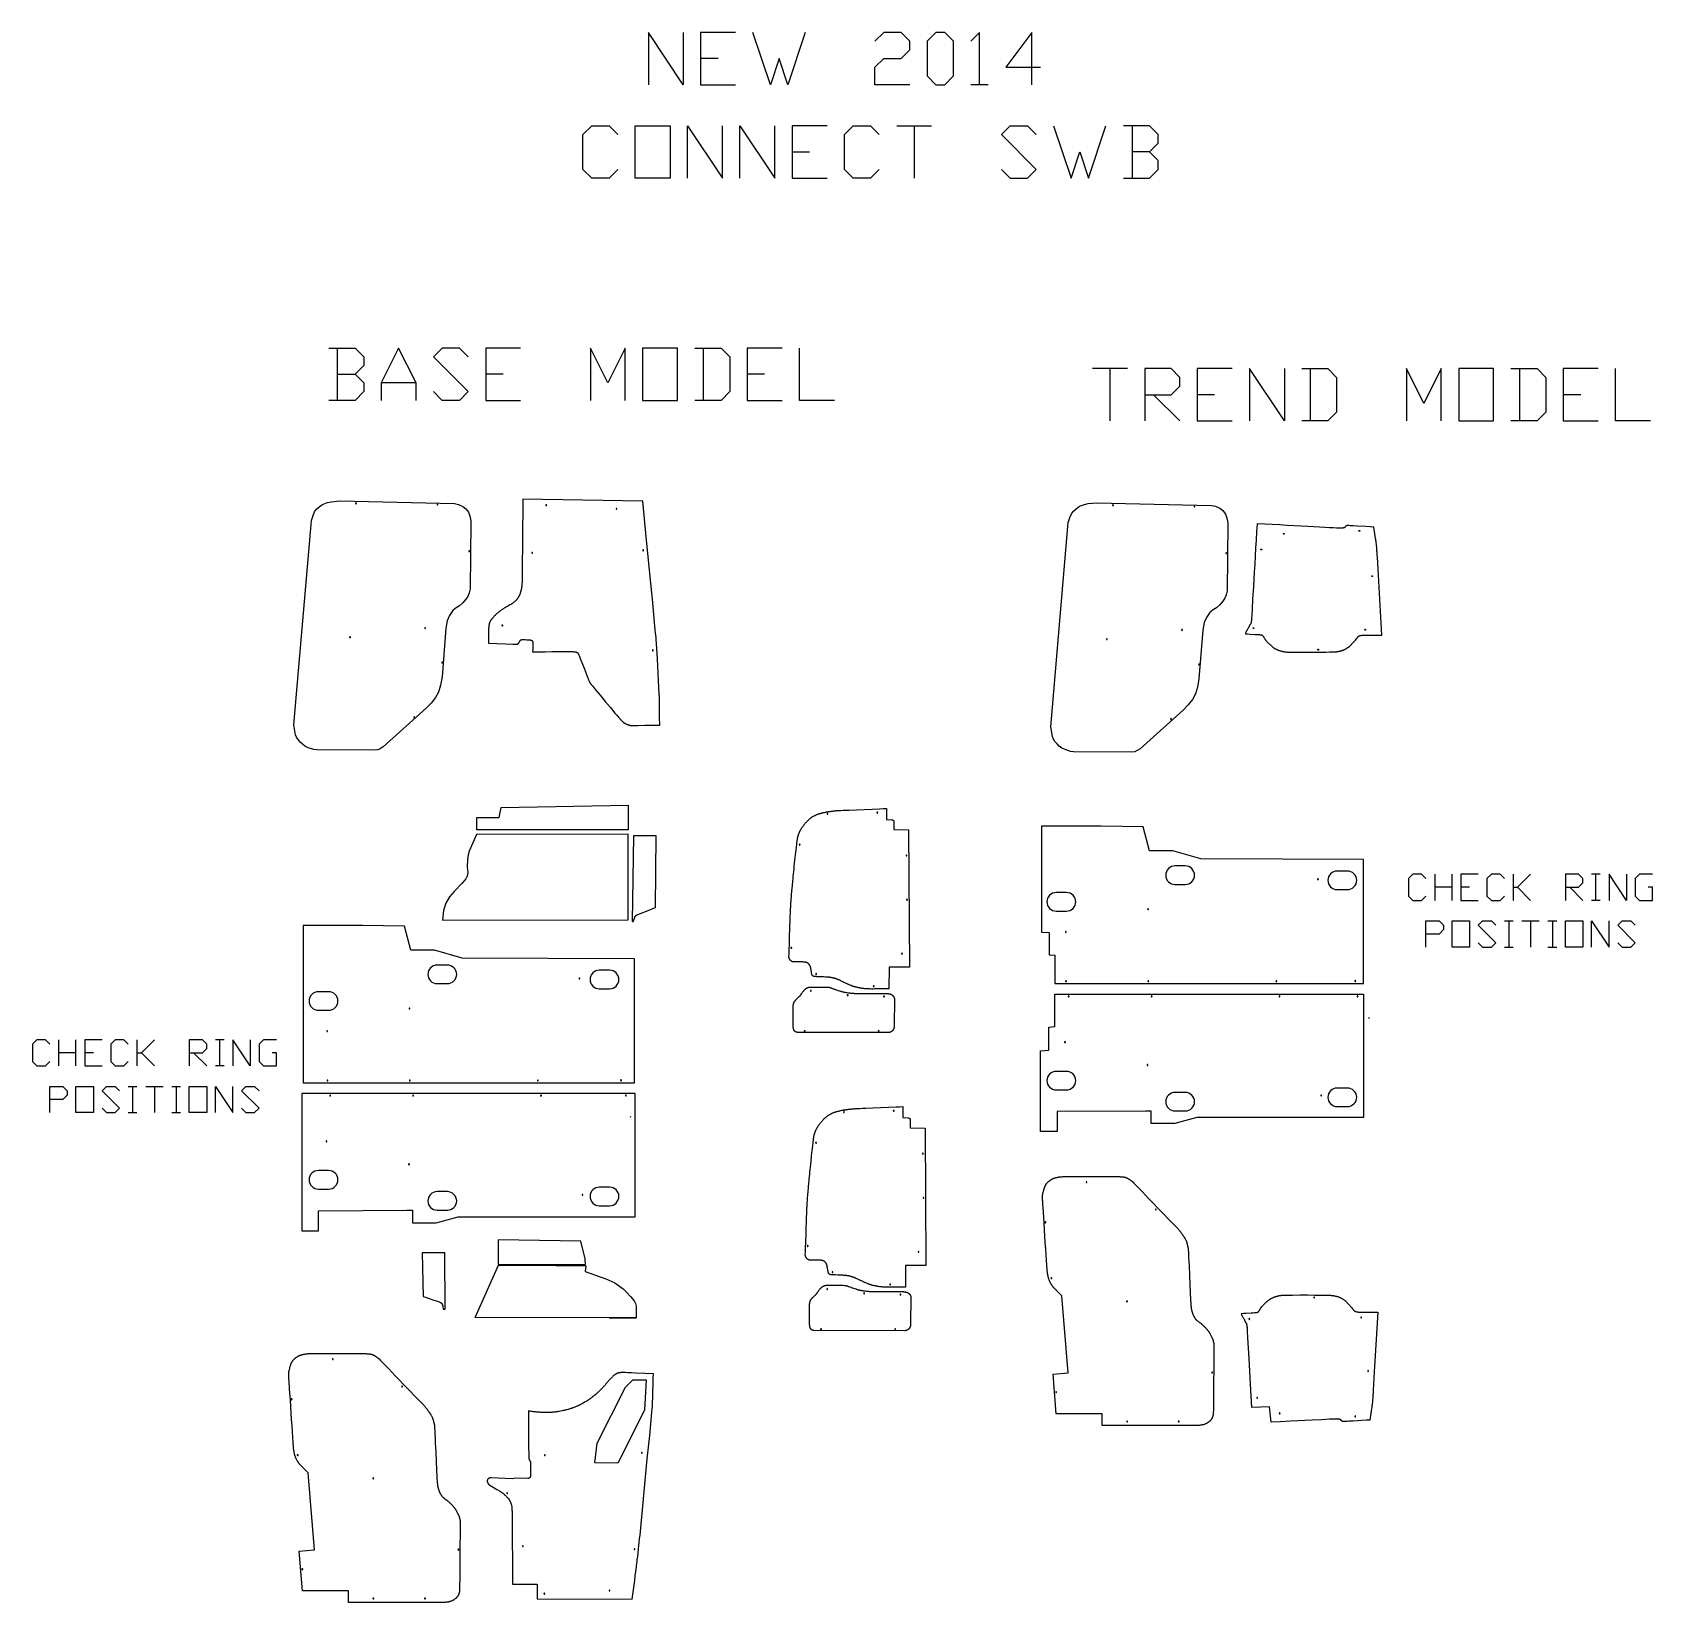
# Model space of a CAD drawing. Extents: x 0 to 7869, y -7620 to 8.
import ezdxf

# ---------------------------------------------------------------- set-up
doc = ezdxf.new("R2010")
doc.units = 0
doc.layers.add('Default_Layer', color=1, linetype='CONTINUOUS')

msp = doc.modelspace()

# ---------------------------------------------------------------- linework, layer by layer
at = {"layer": 'Default_Layer'}
for points in [[(3161, 8), (3161, -246), (2991.7, 8), (2991.7, -246)], [(3415, 8), (3245.7, 8), (3245.7, -246), (3415, -246)], [(3753.7, 8), (3669, -246), (3626.7, -119), (3584.3, -246), (3499.7, 8)], [(4261.7, -246), (4092.3, -246), (4092.3, -161.3), (4134.7, -119), (4219.3, -119), (4261.7, -76.6), (4261.7, -34.3), (4219.3, 8), (4134.7, 8), (4092.3, -34.3)], [(4600.3, -246), (4600.3, 8), (4558, -34.3)], [(4854.3, -246), (4854.3, 8), (4727.3, -161.3), (4896.7, -161.3)], [(3330.3, -119), (3245.7, -119)], [(4642.7, -246), (4558, -246)], [(2843.5, -657.2), (2801.2, -699.5), (2716.5, -699.5), (2674.2, -657.2), (2674.2, -487.9), (2716.5, -445.5), (2801.2, -445.5), (2843.5, -487.9)], [(3182.2, -699.5), (3182.2, -445.5), (3351.5, -699.5), (3351.5, -445.5)], [(3436.2, -699.5), (3436.2, -445.5), (3605.5, -699.5), (3605.5, -445.5)], [(3859.5, -445.5), (3690.2, -445.5), (3690.2, -699.5), (3859.5, -699.5)], [(4113.5, -657.2), (4071.2, -699.5), (3986.5, -699.5), (3944.2, -657.2), (3944.2, -487.9), (3986.5, -445.5), (4071.2, -445.5), (4113.5, -487.9)], [(4198.2, -445.5), (4367.5, -445.5)], [(4282.8, -445.5), (4282.8, -699.5)], [(4706.2, -657.2), (4748.5, -699.5), (4833.2, -699.5), (4875.5, -657.2), (4706.2, -487.9), (4748.5, -445.5), (4833.2, -445.5), (4875.5, -487.9)], [(4960.2, -445.5), (5044.8, -699.5), (5087.2, -572.5), (5129.5, -699.5), (5214.2, -445.5)], [(5425.8, -572.5), (5468.2, -530.2), (5468.2, -487.9), (5425.8, -445.5), (5298.8, -445.5)], [(5341.2, -445.5), (5341.2, -699.5)], [(3690.2, -572.5), (3774.8, -572.5)], [(5298.8, -699.5), (5425.8, -699.5), (5468.2, -657.2), (5468.2, -614.9), (5425.8, -572.5), (5341.2, -572.5)], [(1439.9, -1525.4), (1566.9, -1525.4), (1609.2, -1567.8), (1609.2, -1610.1), (1566.9, -1652.4)], [(1482.2, -1779.4), (1482.2, -1525.4)], [(1863.2, -1779.4), (1863.2, -1694.8), (1778.5, -1525.4), (1693.9, -1694.8), (1693.9, -1779.4)], [(2117.2, -1567.8), (2074.9, -1525.4), (1990.2, -1525.4), (1947.9, -1567.8), (2117.2, -1737.1), (2074.9, -1779.4), (1990.2, -1779.4), (1947.9, -1737.1)], [(2371.2, -1525.4), (2201.9, -1525.4), (2201.9, -1779.4), (2371.2, -1779.4)], [(2879.2, -1779.4), (2879.2, -1525.4), (2794.5, -1694.8), (2709.9, -1525.4), (2709.9, -1779.4)], [(3217.9, -1525.4), (3344.9, -1525.4), (3387.2, -1567.8), (3387.2, -1737.1), (3344.9, -1779.4), (3217.9, -1779.4)], [(3260.2, -1779.4), (3260.2, -1525.4)], [(3641.2, -1525.4), (3471.9, -1525.4), (3471.9, -1779.4), (3641.2, -1779.4)], [(3895.2, -1779.4), (3725.9, -1779.4), (3725.9, -1525.4)], [(1482.2, -1652.4), (1566.9, -1652.4), (1609.2, -1694.8), (1609.2, -1737.1), (1566.9, -1779.4), (1439.9, -1779.4)], [(2286.5, -1652.4), (2201.9, -1652.4)], [(3556.5, -1652.4), (3471.9, -1652.4)], [(5318.8, -1625.4), (5149.5, -1625.4)], [(5234.2, -1879.4), (5234.2, -1625.4)], [(5403.5, -1752.4), (5530.5, -1752.4), (5572.8, -1710.1), (5572.8, -1667.7), (5530.5, -1625.4), (5403.5, -1625.4), (5403.5, -1879.4)], [(5826.8, -1625.4), (5657.5, -1625.4), (5657.5, -1879.4), (5826.8, -1879.4)], [(6080.8, -1625.4), (6080.8, -1879.4), (5911.5, -1625.4), (5911.5, -1879.4)], [(6165.5, -1625.4), (6292.5, -1625.4), (6334.8, -1667.7), (6334.8, -1837.1), (6292.5, -1879.4), (6165.5, -1879.4)], [(6207.8, -1879.4), (6207.8, -1625.4)], [(6842.8, -1879.4), (6842.8, -1625.4), (6758.2, -1794.7), (6673.5, -1625.4), (6673.5, -1879.4)], [(7181.5, -1625.4), (7308.5, -1625.4), (7350.8, -1667.7), (7350.8, -1837.1), (7308.5, -1879.4), (7181.5, -1879.4)], [(7223.8, -1879.4), (7223.8, -1625.4)], [(7604.8, -1625.4), (7435.5, -1625.4), (7435.5, -1879.4), (7604.8, -1879.4)], [(7858.8, -1879.4), (7689.5, -1879.4), (7689.5, -1625.4)], [(1863.2, -1694.8), (1693.9, -1694.8)], [(5572.8, -1879.4), (5445.8, -1752.4)], [(5742.2, -1752.4), (5657.5, -1752.4)], [(7520.2, -1752.4), (7435.5, -1752.4)], [(6768.7, -4102.6), (6747.5, -4081.5), (6705.2, -4081.5), (6684, -4102.6), (6684, -4187.3), (6705.2, -4208.5), (6747.5, -4208.5), (6768.7, -4187.3)], [(6811, -4081.5), (6811, -4208.5)], [(6895.7, -4208.5), (6895.7, -4081.5)], [(7022.7, -4081.5), (6938, -4081.5), (6938, -4208.5), (7022.7, -4208.5)], [(7149.7, -4102.6), (7128.5, -4081.5), (7086.2, -4081.5), (7065, -4102.6), (7065, -4187.3), (7086.2, -4208.5), (7128.5, -4208.5), (7149.7, -4187.3)], [(7192, -4081.5), (7192, -4208.5)], [(7192, -4145), (7213.2, -4145), (7276.7, -4081.5)], [(7446, -4145), (7509.5, -4145), (7530.7, -4123.8), (7530.7, -4102.6), (7509.5, -4081.5), (7446, -4081.5), (7446, -4208.5)], [(7615.3, -4081.5), (7573, -4081.5)], [(7594.2, -4208.5), (7594.2, -4081.5)], [(7742.3, -4081.5), (7742.3, -4208.5), (7657.7, -4081.5), (7657.7, -4208.5)], [(7869.3, -4081.5), (7805.8, -4081.5), (7784.7, -4102.6), (7784.7, -4187.3), (7805.8, -4208.5), (7869.3, -4208.5), (7869.3, -4145), (7848.2, -4145)], [(6895.7, -4145), (6811, -4145)], [(6980.3, -4145), (6938, -4145)], [(7276.7, -4208.5), (7213.2, -4145)], [(7530.7, -4208.5), (7467.2, -4145)], [(7615.3, -4208.5), (7573, -4208.5)], [(6768.7, -4435.3), (6768.7, -4308.3), (6832.2, -4308.3), (6853.3, -4329.4), (6853.3, -4350.6), (6832.2, -4371.8), (6768.7, -4371.8)], [(7022.7, -4414.1), (7043.8, -4435.3), (7086.2, -4435.3), (7107.3, -4414.1), (7022.7, -4329.4), (7043.8, -4308.3), (7086.2, -4308.3), (7107.3, -4329.4)], [(7149.7, -4308.3), (7192, -4308.3)], [(7170.8, -4308.3), (7170.8, -4435.3)], [(7234.3, -4308.3), (7319, -4308.3)], [(7276.7, -4308.3), (7276.7, -4435.3)], [(7361.3, -4308.3), (7403.7, -4308.3)], [(7382.5, -4308.3), (7382.5, -4435.3)], [(7573, -4435.3), (7573, -4308.3), (7657.7, -4435.3), (7657.7, -4308.3)], [(7700, -4414.1), (7721.2, -4435.3), (7763.5, -4435.3), (7784.7, -4414.1), (7700, -4329.4), (7721.2, -4308.3), (7763.5, -4308.3), (7784.7, -4329.4)], [(7149.7, -4435.3), (7192, -4435.3)], [(7361.3, -4435.3), (7403.7, -4435.3)], [(6492.8, -4776.8), (6489.8, -4781.5)], [(84.7, -4906.5), (63.5, -4885.3), (21.2, -4885.3), (0, -4906.5), (0, -4991.1), (21.2, -5012.3), (63.5, -5012.3), (84.7, -4991.1)], [(127, -4885.3), (127, -5012.3)], [(211.7, -4948.8), (127, -4948.8)], [(211.7, -5012.3), (211.7, -4885.3)], [(338.7, -4885.3), (254, -4885.3), (254, -5012.3), (338.7, -5012.3)], [(296.3, -4948.8), (254, -4948.8)], [(465.7, -4906.5), (444.5, -4885.3), (402.2, -4885.3), (381, -4906.5), (381, -4991.1), (402.2, -5012.3), (444.5, -5012.3), (465.7, -4991.1)], [(508, -4885.3), (508, -5012.3)], [(508, -4948.8), (529.2, -4948.8), (592.7, -4885.3)], [(592.7, -5012.3), (529.2, -4948.8)], [(762, -4948.8), (825.5, -4948.8), (846.7, -4927.6), (846.7, -4906.5), (825.5, -4885.3), (762, -4885.3), (762, -5012.3)], [(846.7, -5012.3), (783.2, -4948.8)], [(931.3, -4885.3), (889, -4885.3)], [(910.2, -5012.3), (910.2, -4885.3)], [(1058.3, -4885.3), (1058.3, -5012.3), (973.7, -4885.3), (973.7, -5012.3)], [(1185.3, -4885.3), (1121.8, -4885.3), (1100.7, -4906.5), (1100.7, -4991.1), (1121.8, -5012.3), (1185.3, -5012.3), (1185.3, -4948.8), (1164.2, -4948.8)], [(931.3, -5012.3), (889, -5012.3)], [(84.7, -5239.1), (84.7, -5112.1), (148.2, -5112.1), (169.3, -5133.2), (169.3, -5154.4), (148.2, -5175.6), (84.7, -5175.6)], [(338.7, -5217.9), (359.8, -5239.1), (402.2, -5239.1), (423.3, -5217.9), (338.7, -5133.2), (359.8, -5112.1), (402.2, -5112.1), (423.3, -5133.2)], [(465.7, -5112.1), (508, -5112.1)], [(486.8, -5112.1), (486.8, -5239.1)], [(550.3, -5112.1), (635, -5112.1)], [(592.7, -5112.1), (592.7, -5239.1)], [(677.3, -5112.1), (719.7, -5112.1)], [(698.5, -5112.1), (698.5, -5239.1)], [(889, -5239.1), (889, -5112.1), (973.7, -5239.1), (973.7, -5112.1)], [(1016, -5217.9), (1037.2, -5239.1), (1079.5, -5239.1), (1100.7, -5217.9), (1016, -5133.2), (1037.2, -5112.1), (1079.5, -5112.1), (1100.7, -5133.2)], [(465.7, -5239.1), (508, -5239.1)], [(677.3, -5239.1), (719.7, -5239.1)], [(2905.6, -5259), (2902.6, -5263.7)], [(2800.9, -6235.7), (2932.2, -6235.7)]]:
    msp.add_lwpolyline(points, dxfattribs=at)
for points in [[(4388.7, -246), (4431, -246), (4473.3, -203.6), (4473.3, -34.3), (4431, 8), (4388.7, 8), (4346.3, -34.3), (4346.3, -203.6), (4388.7, -246)], [(2928.2, -699.5), (2928.2, -445.5), (3097.5, -445.5), (3097.5, -699.5), (2928.2, -699.5)], [(2963.9, -1779.4), (3133.2, -1779.4), (3133.2, -1525.4), (2963.9, -1525.4), (2963.9, -1779.4)], [(6927.5, -1879.4), (7096.8, -1879.4), (7096.8, -1625.4), (6927.5, -1625.4), (6927.5, -1879.4)], [(1912.6, -3274.5), (1703.5, -3462.4), (1689.7, -3471.7), (1677.7, -3477.6), (1662.1, -3479.3), (1380.9, -3477.5), (1366.4, -3476.1), (1339.5, -3466.8), (1323.8, -3459.8), (1311.3, -3450.3), (1300.4, -3439.1), (1290.3, -3426.8), (1283, -3416.1), (1277.7, -3403.6), (1270.2, -3356.1), (1353.5, -2383.1), (1355.2, -2363.3), (1363.2, -2338.4), (1370.7, -2321.4), (1380.4, -2308.4), (1392.7, -2296.4), (1409.8, -2284.8), (1433.2, -2276.4), (1451.7, -2271.6), (1493.8, -2267.3), (2050.9, -2281), (2069.7, -2284.9), (2090.7, -2294.4), (2104.8, -2305.8), (2118.2, -2322.9), (2126.8, -2347), (2129.8, -2367.9), (2126.1, -2695.5), (2121.8, -2714.3), (2115, -2731.6), (2105.3, -2745.5), (2090.5, -2763.1), (2074.2, -2778.1), (2058.3, -2787.7), (2041.9, -2800.4), (2026, -2824.9), (2015, -2849.8), (2008.8, -2886.8), (1989.7, -3123.1), (1981.9, -3163.4), (1972.4, -3196.5), (1958.4, -3223.5), (1936.9, -3249.8), (1912.6, -3274.5)], [(1570.1, -2279.6), (1570.1, -2279.8), (1570.1, -2280), (1570.2, -2280.2), (1570.2, -2280.4), (1570.3, -2280.6), (1570.4, -2280.8), (1570.5, -2280.9), (1570.7, -2281), (1570.8, -2281.2), (1570.9, -2281.3), (1571.1, -2281.4), (1571.3, -2281.5), (1571.5, -2281.5), (1571.7, -2281.6), (1571.9, -2281.6), (1572.1, -2281.6), (1572.3, -2281.6), (1572.5, -2281.6), (1572.7, -2281.5), (1572.8, -2281.5), (1573, -2281.4), (1573.2, -2281.3), (1573.3, -2281.2), (1573.5, -2281), (1573.6, -2280.9), (1573.7, -2280.8), (1573.8, -2280.6), (1573.9, -2280.4), (1574, -2280.2), (1574, -2280), (1574.1, -2279.8), (1574.1, -2279.6), (1574.1, -2279.4), (1574, -2279.2), (1574, -2279), (1573.9, -2278.9), (1573.8, -2278.7), (1573.7, -2278.5), (1573.6, -2278.4), (1573.5, -2278.2), (1573.3, -2278.1), (1573.2, -2278), (1573, -2277.9), (1572.8, -2277.8), (1572.7, -2277.7), (1572.5, -2277.7), (1572.3, -2277.6), (1572.1, -2277.6), (1571.9, -2277.6), (1571.7, -2277.7), (1571.5, -2277.7), (1571.3, -2277.8), (1571.1, -2277.9), (1570.9, -2278), (1570.8, -2278.1), (1570.7, -2278.2), (1570.5, -2278.4), (1570.4, -2278.5), (1570.3, -2278.7), (1570.2, -2278.9), (1570.2, -2279), (1570.1, -2279.2), (1570.1, -2279.4), (1570.1, -2279.6)], [(2382.3, -2259.9), (2381.7, -2313), (2380.8, -2410.7), (2379.9, -2508.4), (2379.5, -2551.1), (2379, -2593.7), (2378.8, -2616.8), (2378.5, -2639.9), (2378.4, -2648.1), (2378.3, -2656.3), (2378.2, -2660.1), (2378.1, -2663.8), (2378.1, -2665.5), (2377.8, -2669.4), (2377.5, -2673.3), (2377.2, -2677.3), (2376.8, -2681.3), (2376.6, -2683.3), (2376.4, -2685.2), (2376.2, -2687.1), (2375.9, -2688.9), (2375.7, -2690.7), (2375.4, -2692.5), (2375.1, -2694.2), (2374.8, -2695.8), (2374.5, -2697.4), (2374.2, -2699), (2373.8, -2700.6), (2373.4, -2702.2), (2373, -2703.8), (2372.6, -2705.4), (2372.2, -2707), (2371.7, -2708.6), (2371.2, -2710.2), (2370.8, -2711.8), (2370.3, -2713.3), (2369.8, -2714.8), (2369.3, -2716.3), (2368.8, -2717.7), (2368.3, -2719.1), (2367.7, -2720.5), (2367.2, -2721.8), (2366.6, -2723.1), (2366, -2724.4), (2365.4, -2725.8), (2364.8, -2727.1), (2364.2, -2728.4), (2363.5, -2729.8), (2362.9, -2731.1), (2362.2, -2732.4), (2361.5, -2733.6), (2360.8, -2734.9), (2360.1, -2736.1), (2359.4, -2737.3), (2358.7, -2738.4), (2358, -2739.6), (2357.2, -2740.6), (2356.5, -2741.7), (2355.7, -2742.7), (2355, -2743.8), (2354.1, -2744.8), (2353.3, -2745.9), (2352.5, -2746.9), (2351.6, -2747.9), (2350.8, -2748.9), (2349.9, -2749.9), (2349, -2750.8), (2348.1, -2751.8), (2347.3, -2752.7), (2346.4, -2753.6), (2345.5, -2754.4), (2343.8, -2756.1), (2343, -2756.8), (2342.1, -2757.6), (2341.3, -2758.3), (2340.4, -2759.1), (2339.5, -2759.8), (2338.6, -2760.5), (2336.8, -2761.9), (2334.9, -2763.2), (2333, -2764.5), (2331.1, -2765.8), (2329.2, -2767.1), (2328.1, -2767.8), (2326.7, -2768.7), (2324.9, -2769.8), (2323, -2770.9), (2318.6, -2773.5), (2313.7, -2776.3), (2304.1, -2781.9), (2300.1, -2784.2), (2298.4, -2785.2), (2297, -2786.1), (2294.4, -2787.7), (2291.8, -2789.4), (2289.2, -2791), (2286.6, -2792.7), (2284.1, -2794.4), (2281.6, -2796), (2279.3, -2797.6), (2277.1, -2799.1), (2273, -2802), (2270.9, -2803.4), (2268.8, -2804.9), (2266.8, -2806.3), (2264.7, -2807.8), (2262.7, -2809.4), (2261.8, -2810.2), (2260.8, -2811), (2258.8, -2812.6), (2256.9, -2814.4), (2254.9, -2816.2), (2252.9, -2818.1), (2251, -2820), (2249, -2821.9), (2247.1, -2823.8), (2245.2, -2825.8), (2243.3, -2827.8), (2241.1, -2830.2), (2238.8, -2832.6), (2236.5, -2835.1), (2234.3, -2837.6), (2232.4, -2839.8), (2230.7, -2841.8), (2230, -2842.7), (2229.4, -2843.5), (2228.3, -2844.9), (2227.2, -2846.3), (2226.2, -2847.7), (2225.2, -2849.2), (2224.7, -2849.9), (2224.2, -2850.7), (2223.8, -2851.4), (2223.3, -2852.2), (2222.9, -2853), (2222.5, -2853.8), (2222.1, -2854.6), (2221.7, -2855.4), (2221.4, -2856.2), (2221.1, -2857.1), (2220.7, -2858.1), (2220.4, -2859.1), (2220.1, -2860.1), (2219.9, -2861.2), (2219.6, -2862.3), (2219.3, -2863.4), (2218.9, -2865.6), (2218.4, -2867.7), (2218, -2869.8), (2217.7, -2871.7), (2217.4, -2873.6), (2217.1, -2875.4), (2216.8, -2877.2), (2216.6, -2879), (2216.4, -2880.9), (2216.2, -2882.7), (2216.1, -2884.6), (2216, -2886.4), (2215.9, -2887.8), (2215.9, -2889.9), (2215.8, -2896.4), (2215.8, -2905.1), (2215.8, -2915.4), (2215.9, -2938), (2215.9, -2948.9), (2216, -2958.8), (2255.2, -2960.2), (2298.3, -2961.9), (2333.6, -2963.2), (2344.7, -2963.6), (2347.9, -2963.7), (2349.3, -2963.7), (2350.3, -2963.7), (2351.3, -2963.7), (2352.3, -2963.7), (2353.3, -2963.6), (2354.3, -2963.6), (2354.7, -2963.5), (2355.2, -2963.5), (2355.7, -2963.4), (2356.1, -2963.3), (2356.5, -2963.1), (2357, -2963), (2357.4, -2962.8), (2357.8, -2962.6), (2358.1, -2962.4), (2358.5, -2962.1), (2358.9, -2961.9), (2359.2, -2961.6), (2359.9, -2961), (2360.6, -2960.4), (2361.2, -2959.8), (2361.8, -2959.1), (2362.4, -2958.4), (2362.7, -2958), (2363, -2957.5), (2363.4, -2956.9), (2363.9, -2956.1), (2364.8, -2954.5), (2365.7, -2952.8), (2367.5, -2949.4), (2368.2, -2948.1), (2368.5, -2947.6), (2368.7, -2947.3), (2369.5, -2946.1), (2369.9, -2945.5), (2370.3, -2944.9), (2370.7, -2944.4), (2371, -2944.1), (2371.2, -2943.9), (2371.4, -2943.6), (2371.7, -2943.4), (2372, -2943.2), (2372.3, -2943), (2372.6, -2942.9), (2373, -2942.7), (2373.5, -2942.5), (2374, -2942.4), (2374.5, -2942.3), (2375.1, -2942.1), (2376.3, -2941.9), (2377.6, -2941.7), (2378.9, -2941.5), (2380.2, -2941.4), (2381.4, -2941.3), (2382.3, -2941.3), (2383.8, -2941.3), (2385.8, -2941.4), (2388.2, -2941.5), (2393.8, -2941.8), (2400.1, -2942.1), (2406.4, -2942.5), (2412.1, -2942.9), (2414.4, -2943.1), (2416.4, -2943.3), (2417.8, -2943.4), (2418.3, -2943.5), (2418.6, -2943.5), (2419.7, -2943.8), (2420.9, -2944.1), (2422.1, -2944.4), (2423.2, -2944.8), (2424.3, -2945.2), (2424.8, -2945.4), (2425.3, -2945.6), (2425.7, -2945.8), (2426.1, -2946), (2426.4, -2946.2), (2426.7, -2946.4), (2426.9, -2946.6), (2427.1, -2946.9), (2427.3, -2947.1), (2427.5, -2947.4), (2428, -2948.1), (2428.4, -2948.7), (2428.8, -2949.4), (2429.1, -2950.1), (2429.4, -2950.8), (2429.7, -2951.4), (2429.9, -2952), (2430.1, -2952.7), (2430.3, -2953.5), (2430.5, -2954.4), (2430.7, -2955.3), (2430.8, -2956.3), (2431.1, -2958.2), (2431.2, -2958.5), (2431.2, -2958.9), (2431.2, -2960), (2431.2, -2961.6), (2431.1, -2963.5), (2431, -2968.3), (2430.8, -2974.1), (2430.2, -2987.3), (2429.7, -3000.5), (2458.8, -3000.4), (2490.3, -3000.3), (2522.4, -3000.2), (2553.1, -3000.2), (2580.5, -3000.1), (2602.8, -3000.1), (2618.1, -3000.1), (2622.5, -3000.1), (2624.5, -3000.2), (2628.4, -3000.4), (2630.5, -3000.5), (2632.5, -3000.7), (2634.4, -3000.9), (2635.4, -3001), (2636.3, -3001.2), (2637.1, -3001.3), (2637.9, -3001.5), (2638.6, -3001.6), (2639.3, -3001.8), (2640.6, -3002.2), (2641.9, -3002.7), (2642.5, -3002.9), (2643.2, -3003.2), (2643.8, -3003.4), (2644.4, -3003.7), (2645, -3004), (2645.6, -3004.3), (2646.2, -3004.7), (2646.8, -3005), (2647.3, -3005.4), (2647.9, -3005.8), (2648.4, -3006.2), (2648.8, -3006.7), (2649.1, -3007), (2649.3, -3007.2), (2649.8, -3007.9), (2650.3, -3008.6), (2650.8, -3009.5), (2651.3, -3010.4), (2651.8, -3011.3), (2652.3, -3012.3), (2652.8, -3013.4), (2653.8, -3015.6), (2654.7, -3017.9), (2655.7, -3020.1), (2656.6, -3022.2), (2657.5, -3024.3), (2659.1, -3028.5), (2664.4, -3042), (2671.5, -3060.2), (2679.5, -3080.7), (2694.5, -3119.1), (2699.5, -3132.2), (2701.1, -3136.1), (2701.8, -3138), (2702.9, -3140.6), (2704, -3143.3), (2704.6, -3144.6), (2705.2, -3146), (2705.9, -3147.3), (2706.5, -3148.5), (2707.3, -3149.8), (2708, -3151.1), (2708.8, -3152.4), (2709.7, -3153.7), (2710.6, -3155.1), (2711.5, -3156.4), (2712.4, -3157.6), (2713.3, -3158.9), (2713.9, -3159.7), (2715.2, -3161.3), (2719.8, -3166.8), (2735.5, -3185.6), (2757.3, -3211.8), (2782.2, -3241.7), (2807.3, -3271.7), (2829.5, -3298.2), (2838.6, -3309), (2845.8, -3317.6), (2850.8, -3323.5), (2852.4, -3325.3), (2853.3, -3326.3), (2855.3, -3328.5), (2857.4, -3330.8), (2859.6, -3333.1), (2861.8, -3335.4), (2864, -3337.6), (2865.1, -3338.6), (2866.1, -3339.6), (2867.1, -3340.5), (2868.1, -3341.4), (2869, -3342.2), (2869.9, -3342.9), (2870.7, -3343.5), (2871.6, -3344.2), (2872.5, -3344.8), (2873.4, -3345.4), (2874.3, -3346), (2875.2, -3346.6), (2876.1, -3347.2), (2877.1, -3347.8), (2878, -3348.3), (2878.9, -3348.9), (2879.9, -3349.4), (2880.9, -3349.9), (2882.8, -3350.9), (2884.8, -3351.8), (2886.9, -3352.7), (2888.1, -3353.2), (2889.3, -3353.8), (2890.7, -3354.3), (2892, -3354.8), (2893.4, -3355.3), (2894.8, -3355.8), (2896.2, -3356.3), (2897.7, -3356.7), (2899.1, -3357.2), (2900.5, -3357.6), (2901.9, -3357.9), (2903.3, -3358.3), (2904.7, -3358.5), (2906, -3358.8), (2907.3, -3359), (2908.5, -3359.1), (2909.8, -3359.2), (2911.1, -3359.2), (2912.4, -3359.3), (2913.7, -3359.3), (2915, -3359.2), (2916.3, -3359.2), (2918.9, -3359.1), (2921.5, -3359), (2924.1, -3358.8), (2925.4, -3358.8), (2926.7, -3358.8), (2932.2, -3358.7), (2942.7, -3358.5), (2974.3, -3357.9), (3046.7, -3356.5), (3046.4, -3318.9), (3046.2, -3277.9), (3046, -3243.7), (3045.9, -3232.4), (3045.8, -3228.8), (3045.8, -3226.7), (3045.7, -3224.2), (3045.6, -3221.6), (3045.3, -3216.6), (3045, -3211.5), (3044.8, -3206.4), (3041.3, -3140.7), (3037.5, -3069.7), (3035.8, -3037.2), (3034.3, -3009.4), (3033.1, -2988.4), (3032.7, -2981.1), (3032.4, -2976.2), (3031.9, -2969), (3031.4, -2961.9), (3030.8, -2954.8), (3030.3, -2947.7), (3029.7, -2940.5), (3029.1, -2933.4), (3027.9, -2919.2), (3027.1, -2911.1), (3025.5, -2894.7), (3020.3, -2840), (3012.7, -2762.2), (3003.6, -2668.2), (2983.3, -2459.2), (2964.9, -2268.9), (2382.3, -2259.9)], [(5589, -3283.8), (5379.8, -3471.7), (5366, -3480.9), (5354.1, -3486.9), (5338.5, -3488.5), (5057.3, -3486.8), (5042.8, -3485.3), (5015.8, -3476.1), (5000.1, -3469.1), (4987.7, -3459.6), (4976.8, -3448.4), (4966.7, -3436.1), (4959.4, -3425.4), (4954.1, -3412.8), (4946.6, -3365.4), (5029.9, -2392.4), (5031.5, -2372.6), (5039.6, -2347.7), (5047.1, -2330.7), (5056.8, -2317.7), (5069.1, -2305.7), (5086.1, -2294.1), (5109.5, -2285.7), (5128.1, -2280.9), (5170.1, -2276.6), (5727.3, -2290.3), (5746.1, -2294.2), (5767.1, -2303.7), (5781.2, -2315.1), (5794.6, -2332.2), (5803.2, -2356.3), (5806.2, -2377.2), (5802.5, -2704.8), (5798.1, -2723.5), (5791.4, -2740.9), (5781.7, -2754.8), (5766.9, -2772.4), (5750.6, -2787.3), (5734.7, -2796.9), (5718.2, -2809.7), (5702.4, -2834.2), (5691.4, -2859.1), (5685.2, -2896), (5666, -3132.4), (5658.3, -3172.7), (5648.8, -3205.8), (5634.8, -3232.8), (5613.3, -3259.1), (5589, -3283.8)], [(1965.8, -2285.7), (1965.8, -2285.9), (1965.9, -2286.1), (1965.9, -2286.3), (1966, -2286.5), (1966.1, -2286.7), (1966.2, -2286.9), (1966.3, -2287), (1966.4, -2287.1), (1966.6, -2287.3), (1966.7, -2287.4), (1966.9, -2287.5), (1967.1, -2287.6), (1967.2, -2287.6), (1967.4, -2287.7), (1967.6, -2287.7), (1967.8, -2287.7), (1968, -2287.7), (1968.2, -2287.7), (1968.4, -2287.6), (1968.6, -2287.6), (1968.8, -2287.5), (1969, -2287.4), (1969.1, -2287.3), (1969.3, -2287.1), (1969.4, -2287), (1969.5, -2286.9), (1969.6, -2286.7), (1969.7, -2286.5), (1969.7, -2286.3), (1969.8, -2286.1), (1969.8, -2285.9), (1969.8, -2285.7), (1969.8, -2285.5), (1969.8, -2285.3), (1969.7, -2285.1), (1969.7, -2285), (1969.6, -2284.8), (1969.5, -2284.6), (1969.4, -2284.5), (1969.3, -2284.3), (1969.1, -2284.2), (1969, -2284.1), (1968.8, -2284), (1968.6, -2283.9), (1968.4, -2283.8), (1968.2, -2283.8), (1968, -2283.7), (1967.8, -2283.7), (1967.6, -2283.7), (1967.4, -2283.8), (1967.2, -2283.8), (1967.1, -2283.9), (1966.9, -2284), (1966.7, -2284.1), (1966.6, -2284.2), (1966.4, -2284.3), (1966.3, -2284.5), (1966.2, -2284.6), (1966.1, -2284.8), (1966, -2285), (1965.9, -2285.1), (1965.9, -2285.3), (1965.8, -2285.5), (1965.8, -2285.7)], [(2493.8, -2288.8), (2493.8, -2289), (2493.9, -2289.2), (2493.9, -2289.4), (2494, -2289.5), (2494.1, -2289.7), (2494.2, -2289.9), (2494.3, -2290), (2494.4, -2290.2), (2494.6, -2290.3), (2494.7, -2290.4), (2494.9, -2290.5), (2495.1, -2290.6), (2495.2, -2290.7), (2495.4, -2290.7), (2495.6, -2290.8), (2495.8, -2290.8), (2496, -2290.8), (2496.2, -2290.7), (2496.4, -2290.7), (2496.6, -2290.6), (2496.8, -2290.5), (2497, -2290.4), (2497.1, -2290.3), (2497.2, -2290.2), (2497.4, -2290), (2497.5, -2289.9), (2497.6, -2289.7), (2497.7, -2289.5), (2497.7, -2289.4), (2497.8, -2289.2), (2497.8, -2289), (2497.8, -2288.8), (2497.8, -2288.6), (2497.8, -2288.4), (2497.7, -2288.2), (2497.7, -2288), (2497.6, -2287.8), (2497.5, -2287.6), (2497.4, -2287.5), (2497.2, -2287.3), (2497.1, -2287.2), (2497, -2287.1), (2496.8, -2287), (2496.6, -2286.9), (2496.4, -2286.9), (2496.2, -2286.8), (2496, -2286.8), (2495.8, -2286.8), (2495.6, -2286.8), (2495.4, -2286.8), (2495.2, -2286.9), (2495.1, -2286.9), (2494.9, -2287), (2494.7, -2287.1), (2494.6, -2287.2), (2494.4, -2287.3), (2494.3, -2287.5), (2494.2, -2287.6), (2494.1, -2287.8), (2494, -2288), (2493.9, -2288.2), (2493.9, -2288.4), (2493.8, -2288.6), (2493.8, -2288.8)], [(2835.3, -2306.1), (2835.3, -2306.3), (2835.4, -2306.5), (2835.4, -2306.7), (2835.5, -2306.8), (2835.6, -2307), (2835.7, -2307.2), (2835.8, -2307.3), (2835.9, -2307.5), (2836, -2307.6), (2836.2, -2307.7), (2836.4, -2307.8), (2836.5, -2307.9), (2836.7, -2308), (2836.9, -2308), (2837.1, -2308.1), (2837.3, -2308.1), (2837.5, -2308.1), (2837.7, -2308), (2837.9, -2308), (2838.1, -2307.9), (2838.3, -2307.8), (2838.4, -2307.7), (2838.6, -2307.6), (2838.7, -2307.5), (2838.9, -2307.3), (2839, -2307.2), (2839.1, -2307), (2839.2, -2306.8), (2839.2, -2306.7), (2839.3, -2306.5), (2839.3, -2306.3), (2839.3, -2306.1), (2839.3, -2305.9), (2839.3, -2305.7), (2839.2, -2305.5), (2839.2, -2305.3), (2839.1, -2305.1), (2839, -2304.9), (2838.9, -2304.8), (2838.7, -2304.6), (2838.6, -2304.5), (2838.4, -2304.4), (2838.3, -2304.3), (2838.1, -2304.2), (2837.9, -2304.2), (2837.7, -2304.1), (2837.5, -2304.1), (2837.3, -2304.1), (2837.1, -2304.1), (2836.9, -2304.1), (2836.7, -2304.2), (2836.5, -2304.2), (2836.4, -2304.3), (2836.2, -2304.4), (2836, -2304.5), (2835.9, -2304.6), (2835.8, -2304.8), (2835.7, -2304.9), (2835.6, -2305.1), (2835.5, -2305.3), (2835.4, -2305.5), (2835.4, -2305.7), (2835.3, -2305.9), (2835.3, -2306.1)], [(5246.4, -2288.9), (5246.5, -2289.1), (5246.5, -2289.3), (5246.5, -2289.5), (5246.6, -2289.7), (5246.7, -2289.9), (5246.8, -2290), (5246.9, -2290.2), (5247, -2290.3), (5247.2, -2290.5), (5247.3, -2290.6), (5247.5, -2290.7), (5247.7, -2290.8), (5247.8, -2290.8), (5248, -2290.9), (5248.2, -2290.9), (5248.4, -2290.9), (5248.6, -2290.9), (5248.8, -2290.9), (5249, -2290.8), (5249.2, -2290.8), (5249.4, -2290.7), (5249.6, -2290.6), (5249.7, -2290.5), (5249.9, -2290.3), (5250, -2290.2), (5250.1, -2290), (5250.2, -2289.9), (5250.3, -2289.7), (5250.4, -2289.5), (5250.4, -2289.3), (5250.4, -2289.1), (5250.4, -2288.9), (5250.4, -2288.7), (5250.4, -2288.5), (5250.4, -2288.3), (5250.3, -2288.1), (5250.2, -2288), (5250.1, -2287.8), (5250, -2287.6), (5249.9, -2287.5), (5249.7, -2287.4), (5249.6, -2287.3), (5249.4, -2287.2), (5249.2, -2287.1), (5249, -2287), (5248.8, -2287), (5248.6, -2286.9), (5248.4, -2286.9), (5248.2, -2286.9), (5248, -2287), (5247.8, -2287), (5247.7, -2287.1), (5247.5, -2287.2), (5247.3, -2287.3), (5247.2, -2287.4), (5247, -2287.5), (5246.9, -2287.6), (5246.8, -2287.8), (5246.7, -2288), (5246.6, -2288.1), (5246.5, -2288.3), (5246.5, -2288.5), (5246.5, -2288.7), (5246.4, -2288.9)], [(5642.2, -2295), (5642.2, -2295.2), (5642.3, -2295.4), (5642.3, -2295.6), (5642.4, -2295.8), (5642.5, -2296), (5642.6, -2296.1), (5642.7, -2296.3), (5642.8, -2296.4), (5642.9, -2296.6), (5643.1, -2296.7), (5643.3, -2296.8), (5643.4, -2296.9), (5643.6, -2296.9), (5643.8, -2297), (5644, -2297), (5644.2, -2297), (5644.4, -2297), (5644.6, -2297), (5644.8, -2296.9), (5645, -2296.9), (5645.2, -2296.8), (5645.3, -2296.7), (5645.5, -2296.6), (5645.6, -2296.4), (5645.8, -2296.3), (5645.9, -2296.1), (5646, -2296), (5646.1, -2295.8), (5646.1, -2295.6), (5646.2, -2295.4), (5646.2, -2295.2), (5646.2, -2295), (5646.2, -2294.8), (5646.2, -2294.6), (5646.1, -2294.4), (5646.1, -2294.2), (5646, -2294.1), (5645.9, -2293.9), (5645.8, -2293.7), (5645.6, -2293.6), (5645.5, -2293.5), (5645.3, -2293.4), (5645.2, -2293.3), (5645, -2293.2), (5644.8, -2293.1), (5644.6, -2293.1), (5644.4, -2293), (5644.2, -2293), (5644, -2293), (5643.8, -2293.1), (5643.6, -2293.1), (5643.4, -2293.2), (5643.3, -2293.3), (5643.1, -2293.4), (5642.9, -2293.5), (5642.8, -2293.6), (5642.7, -2293.7), (5642.6, -2293.9), (5642.5, -2294.1), (5642.4, -2294.2), (5642.3, -2294.4), (5642.3, -2294.6), (5642.2, -2294.8), (5642.2, -2295)], [(6554.3, -2920.1), (6537.5, -2629), (6535.8, -2599.8), (6534.1, -2568.8), (6532.5, -2541.4), (6531.8, -2530.9), (6531.4, -2523.2), (6531, -2517.3), (6530.6, -2511.4), (6530.2, -2505.5), (6529.8, -2499.6), (6529.4, -2493.7), (6529.2, -2490.8), (6528.9, -2487.8), (6528.7, -2484.9), (6528.4, -2481.9), (6528.1, -2479), (6527.7, -2476), (6527.3, -2472.8), (6526.9, -2469.2), (6526.3, -2465.1), (6525.6, -2460.6), (6524.9, -2455.8), (6524.1, -2450.7), (6522.4, -2439.9), (6518.7, -2417.1), (6516.9, -2405.9), (6515.3, -2395.3), (6497.3, -2394.3), (6476.9, -2393), (6434.8, -2390.4), (6415.8, -2389.2), (6407.5, -2388.7), (6400.3, -2388.3), (6394.2, -2388), (6389.5, -2387.8), (6387.7, -2387.7), (6386.4, -2387.7), (6385.4, -2387.7), (6385.2, -2387.7), (6385, -2387.7), (6384.5, -2387.9), (6384.1, -2388), (6383.6, -2388.2), (6383.2, -2388.4), (6382.8, -2388.6), (6382.3, -2388.8), (6381.9, -2389.1), (6381.5, -2389.3), (6380.7, -2389.9), (6379.9, -2390.4), (6379.2, -2391), (6378.5, -2391.6), (6378.1, -2391.9), (6377.8, -2392.3), (6377.5, -2392.6), (6377.2, -2393), (6376.7, -2393.8), (6376.1, -2394.6), (6375.6, -2395.3), (6375.3, -2395.7), (6375, -2396.1), (6374.7, -2396.4), (6374.4, -2396.7), (6374, -2397), (6373.6, -2397.2), (6373.2, -2397.5), (6372.5, -2397.7), (6371.8, -2398), (6371, -2398.2), (6370.1, -2398.5), (6369.1, -2398.7), (6368, -2399), (6366.9, -2399.2), (6365.8, -2399.4), (6364.6, -2399.6), (6363.4, -2399.8), (6362.2, -2400), (6361, -2400.2), (6359.9, -2400.3), (6358.8, -2400.4), (6357.8, -2400.5), (6357.4, -2400.5), (6356.7, -2400.5), (6354.4, -2400.5), (6351.1, -2400.4), (6346.6, -2400.2), (6334.7, -2399.6), (6319, -2398.9), (6299.8, -2397.9), (6277.4, -2396.8), (6252.1, -2395.5), (6224.3, -2394), (6194.3, -2392.4), (6162.3, -2390.7), (6128.8, -2388.8), (6094, -2386.9), (6058.3, -2384.9), (6021.9, -2382.9), (5985.2, -2380.8), (5948.5, -2378.7), (5946.1, -2417.8), (5943.7, -2457.4), (5941.3, -2497.2), (5939, -2536.8), (5936.6, -2575.7), (5934.4, -2613.6), (5930.3, -2684.3), (5926.8, -2745.6), (5924, -2794.2), (5922.1, -2826.6), (5921.6, -2835.6), (5921.4, -2839.4), (5921, -2843.4), (5920.7, -2847.6), (5920.5, -2849.6), (5920.3, -2851.5), (5920.1, -2853.1), (5919.9, -2854.5), (5919.7, -2855.7), (5919.4, -2857), (5919.1, -2858.3), (5918.8, -2859.6), (5918.5, -2860.8), (5918.2, -2862), (5917.8, -2863), (5917.7, -2863.5), (5917.5, -2863.9), (5917.3, -2864.3), (5917.1, -2864.6), (5916.9, -2865), (5916.6, -2865.4), (5916.1, -2866.1), (5915.6, -2866.7), (5914.6, -2868.1), (5914.1, -2868.8), (5913.8, -2869.2), (5913.6, -2869.5), (5913.2, -2870.3), (5912.7, -2871.3), (5911.6, -2873.5), (5910.5, -2875.8), (5909.9, -2877), (5909.3, -2878.1), (5908.7, -2879.2), (5908, -2880.5), (5906.4, -2883.2), (5904.7, -2886.1), (5903.1, -2889), (5902.2, -2890.5), (5901.4, -2892), (5899.6, -2895), (5898.7, -2896.5), (5897.9, -2898), (5897.1, -2899.5), (5896.4, -2901), (5895.7, -2902.6), (5895, -2904.1), (5894.4, -2905.7), (5893.9, -2907.3), (5892.7, -2910.5), (5892.2, -2912.1), (5891.6, -2913.7), (5902.2, -2914.3), (5914.1, -2914.9), (5938.9, -2916.2), (5950, -2916.9), (5954.9, -2917.2), (5959.3, -2917.4), (5962.9, -2917.7), (5965.8, -2917.9), (5966.9, -2918), (5967.8, -2918.1), (5968.4, -2918.2), (5968.8, -2918.3), (5969.3, -2918.5), (5969.8, -2918.7), (5970.3, -2918.9), (5970.7, -2919.1), (5971.2, -2919.3), (5971.7, -2919.6), (5972.1, -2919.8), (5972.6, -2920.1), (5973.4, -2920.7), (5974.2, -2921.4), (5975, -2922), (5975.8, -2922.7), (5976.2, -2923.1), (5976.5, -2923.6), (5976.9, -2924.1), (5977.3, -2924.6), (5977.7, -2925.2), (5978.1, -2925.8), (5978.9, -2927), (5979.7, -2928.3), (5980.5, -2929.7), (5981.3, -2931), (5982.1, -2932.3), (5982.9, -2933.5), (5983.6, -2934.9), (5985.2, -2937.7), (5986.1, -2939.1), (5986.9, -2940.6), (5987.4, -2941.3), (5987.8, -2942), (5988.3, -2942.6), (5988.8, -2943.3), (5989.3, -2944), (5990, -2944.8), (5990.7, -2945.7), (5991.5, -2946.6), (5993.4, -2948.7), (5995.4, -2950.9), (5997.4, -2953.1), (5999.5, -2955.2), (6001.4, -2957.2), (6003.1, -2958.9), (6004.7, -2960.4), (6006.3, -2961.9), (6008, -2963.3), (6009.6, -2964.8), (6013, -2967.6), (6014.6, -2969), (6016.3, -2970.5), (6017.9, -2971.9), (6019.5, -2973.4), (6021.1, -2974.8), (6022.7, -2976.3), (6024.4, -2977.7), (6025.2, -2978.4), (6026, -2979.1), (6026.9, -2979.8), (6027.7, -2980.5), (6028.6, -2981.1), (6029.5, -2981.7), (6030.4, -2982.4), (6031.4, -2983), (6032.5, -2983.6), (6033.6, -2984.3), (6034.7, -2984.9), (6035.9, -2985.6), (6037.1, -2986.2), (6038.3, -2986.9), (6040.9, -2988.1), (6043.4, -2989.4), (6046, -2990.5), (6047.2, -2991.1), (6048.5, -2991.6), (6049.8, -2992.1), (6051.1, -2992.7), (6052.6, -2993.2), (6054.1, -2993.8), (6055.7, -2994.3), (6057.3, -2994.9), (6060.5, -2995.9), (6063.8, -2996.9), (6066.9, -2997.8), (6068.4, -2998.3), (6069.8, -2998.6), (6071.2, -2999), (6072.4, -2999.3), (6073.6, -2999.5), (6074.8, -2999.8), (6076, -3000), (6077.2, -3000.2), (6079.5, -3000.6), (6082, -3000.9), (6084.4, -3001.2), (6086.8, -3001.4), (6089.2, -3001.6), (6091.6, -3001.8), (6092.4, -3001.9), (6093.6, -3001.9), (6097, -3002), (6101.8, -3002.1), (6107.6, -3002.2), (6122.2, -3002.4), (6139.6, -3002.5), (6178, -3002.9), (6196.6, -3003.1), (6213.2, -3003.2), (6246.5, -3002.7), (6283.1, -3002.1), (6299.6, -3001.8), (6313.3, -3001.6), (6323, -3001.4), (6325.9, -3001.3), (6327.4, -3001.2), (6328.8, -3001.1), (6330.3, -3001), (6331.7, -3000.8), (6333.1, -3000.6), (6334.6, -3000.4), (6336, -3000.2), (6337.4, -3000), (6338.9, -2999.7), (6340.6, -2999.4), (6343, -2999), (6345.9, -2998.4), (6348.9, -2997.8), (6352.2, -2997.1), (6353.7, -2996.7), (6355.3, -2996.3), (6356.8, -2995.9), (6358.2, -2995.6), (6359.5, -2995.2), (6360.7, -2994.8), (6361.9, -2994.4), (6363, -2994), (6364.1, -2993.6), (6365.3, -2993.1), (6366.4, -2992.7), (6367.5, -2992.2), (6369.7, -2991.2), (6371.9, -2990.2), (6374, -2989.1), (6376.2, -2988), (6378.2, -2986.9), (6380.3, -2985.7), (6382.4, -2984.5), (6384.5, -2983.3), (6386.6, -2982), (6388.6, -2980.7), (6390.6, -2979.4), (6392.4, -2978.1), (6393.3, -2977.5), (6394.1, -2976.8), (6394.9, -2976.2), (6395.7, -2975.5), (6396.5, -2974.9), (6397.3, -2974.2), (6398.8, -2972.8), (6400.4, -2971.4), (6401.9, -2969.9), (6403.3, -2968.5), (6406.3, -2965.5), (6407.7, -2964), (6409.3, -2962.3), (6410.9, -2960.6), (6412.5, -2958.8), (6415.8, -2955.1), (6419.1, -2951.4), (6420.7, -2949.6), (6422.3, -2947.7), (6425.6, -2943.8), (6429, -2939.8), (6432.3, -2935.9), (6433.5, -2934.5), (6434.7, -2933), (6437.2, -2929.9), (6438.4, -2928.5), (6438.9, -2927.8), (6439.5, -2927.2), (6440, -2926.6), (6440.5, -2926.1), (6441, -2925.6), (6441.5, -2925.3), (6441.9, -2925), (6442.4, -2924.7), (6442.8, -2924.4), (6443.3, -2924.2), (6443.8, -2924), (6444.3, -2923.7), (6445.3, -2923.3), (6446.3, -2923), (6447.3, -2922.7), (6449.4, -2922), (6450.5, -2921.7), (6451.7, -2921.4), (6453.1, -2921.2), (6454.5, -2920.9), (6455.9, -2920.6), (6457.4, -2920.4), (6458.9, -2920.2), (6460.3, -2920.1), (6460.8, -2920), (6461.6, -2920), (6464.1, -2920), (6467.6, -2919.9), (6472.1, -2919.9), (6483.4, -2919.9), (6496.9, -2919.9), (6526.9, -2920), (6541.4, -2920.1), (6554.3, -2920.1)], [(6079.7, -2427.8), (6079.7, -2428), (6079.7, -2428.2), (6079.6, -2428.4), (6079.5, -2428.6), (6079.4, -2428.8), (6079.3, -2429), (6079.2, -2429.1), (6079.1, -2429.2), (6079, -2429.4), (6078.8, -2429.5), (6078.6, -2429.6), (6078.5, -2429.7), (6078.3, -2429.7), (6078.1, -2429.8), (6077.9, -2429.8), (6077.7, -2429.8), (6077.5, -2429.8), (6077.3, -2429.8), (6077.1, -2429.7), (6076.9, -2429.7), (6076.7, -2429.6), (6076.6, -2429.5), (6076.4, -2429.4), (6076.3, -2429.2), (6076.1, -2429.1), (6076, -2429), (6075.9, -2428.8), (6075.8, -2428.6), (6075.8, -2428.4), (6075.7, -2428.2), (6075.7, -2428), (6075.7, -2427.8), (6075.7, -2427.6), (6075.7, -2427.4), (6075.8, -2427.2), (6075.8, -2427.1), (6075.9, -2426.9), (6076, -2426.7), (6076.1, -2426.6), (6076.3, -2426.4), (6076.4, -2426.3), (6076.6, -2426.2), (6076.7, -2426.1), (6076.9, -2426), (6077.1, -2425.9), (6077.3, -2425.9), (6077.5, -2425.8), (6077.7, -2425.8), (6077.9, -2425.8), (6078.1, -2425.9), (6078.3, -2425.9), (6078.5, -2426), (6078.6, -2426.1), (6078.8, -2426.2), (6079, -2426.3), (6079.1, -2426.4), (6079.2, -2426.6), (6079.3, -2426.7), (6079.4, -2426.9), (6079.5, -2427.1), (6079.6, -2427.2), (6079.7, -2427.4), (6079.7, -2427.6), (6079.7, -2427.8)], [(6447, -2413.2), (6447, -2413.4), (6447, -2413.6), (6446.9, -2413.8), (6446.9, -2414), (6446.8, -2414.2), (6446.7, -2414.4), (6446.6, -2414.5), (6446.4, -2414.6), (6446.3, -2414.8), (6446.1, -2414.9), (6446, -2415), (6445.8, -2415.1), (6445.6, -2415.1), (6445.4, -2415.2), (6445.2, -2415.2), (6445, -2415.2), (6444.8, -2415.2), (6444.6, -2415.2), (6444.4, -2415.1), (6444.2, -2415.1), (6444.1, -2415), (6443.9, -2414.9), (6443.7, -2414.8), (6443.6, -2414.6), (6443.5, -2414.5), (6443.4, -2414.4), (6443.3, -2414.2), (6443.2, -2414), (6443.1, -2413.8), (6443.1, -2413.6), (6443, -2413.4), (6443, -2413.2), (6443, -2413), (6443.1, -2412.8), (6443.1, -2412.6), (6443.2, -2412.5), (6443.3, -2412.3), (6443.4, -2412.1), (6443.5, -2412), (6443.6, -2411.8), (6443.7, -2411.7), (6443.9, -2411.6), (6444.1, -2411.5), (6444.2, -2411.4), (6444.4, -2411.3), (6444.6, -2411.3), (6444.8, -2411.2), (6445, -2411.2), (6445.2, -2411.2), (6445.4, -2411.3), (6445.6, -2411.3), (6445.8, -2411.4), (6446, -2411.5), (6446.1, -2411.6), (6446.3, -2411.7), (6446.4, -2411.8), (6446.6, -2412), (6446.7, -2412.1), (6446.8, -2412.3), (6446.9, -2412.5), (6446.9, -2412.6), (6447, -2412.8), (6447, -2413), (6447, -2413.2)], [(2120, -2512.3), (2120.1, -2512.5), (2120.1, -2512.7), (2120.1, -2512.9), (2120.2, -2513.1), (2120.3, -2513.3), (2120.4, -2513.5), (2120.5, -2513.6), (2120.6, -2513.7), (2120.8, -2513.9), (2120.9, -2514), (2121.1, -2514.1), (2121.3, -2514.2), (2121.5, -2514.2), (2121.6, -2514.3), (2121.8, -2514.3), (2122, -2514.3), (2122.3, -2514.3), (2122.4, -2514.3), (2122.6, -2514.2), (2122.8, -2514.2), (2123, -2514.1), (2123.2, -2514), (2123.3, -2513.9), (2123.5, -2513.7), (2123.6, -2513.6), (2123.7, -2513.5), (2123.8, -2513.3), (2123.9, -2513.1), (2124, -2512.9), (2124, -2512.7), (2124, -2512.5), (2124, -2512.3), (2124, -2512.1), (2124, -2511.9), (2124, -2511.7), (2123.9, -2511.6), (2123.8, -2511.4), (2123.7, -2511.2), (2123.6, -2511.1), (2123.5, -2510.9), (2123.3, -2510.8), (2123.2, -2510.7), (2123, -2510.6), (2122.8, -2510.5), (2122.6, -2510.4), (2122.4, -2510.4), (2122.3, -2510.3), (2122, -2510.3), (2121.8, -2510.3), (2121.6, -2510.4), (2121.5, -2510.4), (2121.3, -2510.5), (2121.1, -2510.6), (2120.9, -2510.7), (2120.8, -2510.8), (2120.6, -2510.9), (2120.5, -2511.1), (2120.4, -2511.2), (2120.3, -2511.4), (2120.2, -2511.6), (2120.1, -2511.7), (2120.1, -2511.9), (2120.1, -2512.1), (2120, -2512.3)], [(2425.6, -2519.6), (2425.6, -2519.8), (2425.6, -2520), (2425.7, -2520.2), (2425.7, -2520.4), (2425.8, -2520.6), (2425.9, -2520.7), (2426, -2520.9), (2426.2, -2521), (2426.3, -2521.1), (2426.5, -2521.3), (2426.6, -2521.4), (2426.8, -2521.4), (2427, -2521.5), (2427.2, -2521.6), (2427.4, -2521.6), (2427.6, -2521.6), (2427.8, -2521.6), (2428, -2521.6), (2428.2, -2521.5), (2428.4, -2521.4), (2428.5, -2521.4), (2428.7, -2521.3), (2428.9, -2521.1), (2429, -2521), (2429.1, -2520.9), (2429.2, -2520.7), (2429.3, -2520.6), (2429.4, -2520.4), (2429.5, -2520.2), (2429.5, -2520), (2429.6, -2519.8), (2429.6, -2519.6), (2429.6, -2519.4), (2429.5, -2519.2), (2429.5, -2519), (2429.4, -2518.8), (2429.3, -2518.6), (2429.2, -2518.5), (2429.1, -2518.3), (2429, -2518.2), (2428.9, -2518.1), (2428.7, -2517.9), (2428.5, -2517.8), (2428.4, -2517.8), (2428.2, -2517.7), (2428, -2517.6), (2427.8, -2517.6), (2427.6, -2517.6), (2427.4, -2517.6), (2427.2, -2517.6), (2427, -2517.7), (2426.8, -2517.8), (2426.6, -2517.8), (2426.5, -2517.9), (2426.3, -2518.1), (2426.2, -2518.2), (2426, -2518.3), (2425.9, -2518.5), (2425.8, -2518.6), (2425.7, -2518.8), (2425.7, -2519), (2425.6, -2519.2), (2425.6, -2519.4), (2425.6, -2519.6)], [(2964.6, -2508.1), (2964.6, -2508.3), (2964.6, -2508.5), (2964.7, -2508.7), (2964.7, -2508.8), (2964.8, -2509), (2964.9, -2509.2), (2965, -2509.3), (2965.2, -2509.5), (2965.3, -2509.6), (2965.5, -2509.7), (2965.6, -2509.8), (2965.8, -2509.9), (2966, -2510), (2966.2, -2510), (2966.4, -2510.1), (2966.6, -2510.1), (2966.8, -2510.1), (2967, -2510), (2967.2, -2510), (2967.4, -2509.9), (2967.5, -2509.8), (2967.7, -2509.7), (2967.8, -2509.6), (2968, -2509.5), (2968.1, -2509.3), (2968.2, -2509.2), (2968.3, -2509), (2968.4, -2508.8), (2968.5, -2508.7), (2968.5, -2508.5), (2968.6, -2508.3), (2968.6, -2508.1), (2968.6, -2507.9), (2968.5, -2507.7), (2968.5, -2507.5), (2968.4, -2507.3), (2968.3, -2507.1), (2968.2, -2506.9), (2968.1, -2506.8), (2968, -2506.6), (2967.8, -2506.5), (2967.7, -2506.4), (2967.5, -2506.3), (2967.4, -2506.2), (2967.2, -2506.2), (2967, -2506.1), (2966.8, -2506.1), (2966.6, -2506.1), (2966.4, -2506.1), (2966.2, -2506.1), (2966, -2506.2), (2965.8, -2506.2), (2965.6, -2506.3), (2965.5, -2506.4), (2965.3, -2506.5), (2965.2, -2506.6), (2965, -2506.8), (2964.9, -2506.9), (2964.8, -2507.1), (2964.7, -2507.3), (2964.7, -2507.5), (2964.6, -2507.7), (2964.6, -2507.9), (2964.6, -2508.1)], [(5970.9, -2503.6), (5970.9, -2503.8), (5970.8, -2504), (5970.8, -2504.2), (5970.7, -2504.4), (5970.6, -2504.6), (5970.5, -2504.8), (5970.4, -2504.9), (5970.3, -2505), (5970.2, -2505.2), (5970, -2505.3), (5969.8, -2505.4), (5969.7, -2505.5), (5969.5, -2505.5), (5969.3, -2505.6), (5969.1, -2505.6), (5968.9, -2505.6), (5968.7, -2505.6), (5968.5, -2505.6), (5968.3, -2505.5), (5968.1, -2505.5), (5967.9, -2505.4), (5967.8, -2505.3), (5967.6, -2505.2), (5967.5, -2505), (5967.3, -2504.9), (5967.2, -2504.8), (5967.1, -2504.6), (5967, -2504.4), (5967, -2504.2), (5966.9, -2504), (5966.9, -2503.8), (5966.9, -2503.6), (5966.9, -2503.4), (5966.9, -2503.2), (5967, -2503), (5967, -2502.9), (5967.1, -2502.7), (5967.2, -2502.5), (5967.3, -2502.4), (5967.5, -2502.2), (5967.6, -2502.1), (5967.8, -2502), (5967.9, -2501.9), (5968.1, -2501.8), (5968.3, -2501.7), (5968.5, -2501.7), (5968.7, -2501.6), (5968.9, -2501.6), (5969.1, -2501.6), (5969.3, -2501.7), (5969.5, -2501.7), (5969.7, -2501.8), (5969.8, -2501.9), (5970, -2502), (5970.2, -2502.1), (5970.3, -2502.2), (5970.4, -2502.4), (5970.5, -2502.5), (5970.6, -2502.7), (5970.7, -2502.9), (5970.8, -2503), (5970.8, -2503.2), (5970.9, -2503.4), (5970.9, -2503.6)], [(5796.4, -2521.6), (5796.4, -2521.8), (5796.5, -2522), (5796.5, -2522.2), (5796.6, -2522.4), (5796.7, -2522.6), (5796.8, -2522.7), (5796.9, -2522.9), (5797, -2523), (5797.2, -2523.2), (5797.3, -2523.3), (5797.5, -2523.4), (5797.6, -2523.5), (5797.8, -2523.5), (5798, -2523.6), (5798.2, -2523.6), (5798.4, -2523.6), (5798.6, -2523.6), (5798.8, -2523.6), (5799, -2523.5), (5799.2, -2523.5), (5799.4, -2523.4), (5799.5, -2523.3), (5799.7, -2523.2), (5799.8, -2523), (5800, -2522.9), (5800.1, -2522.7), (5800.2, -2522.6), (5800.3, -2522.4), (5800.3, -2522.2), (5800.4, -2522), (5800.4, -2521.8), (5800.4, -2521.6), (5800.4, -2521.4), (5800.4, -2521.2), (5800.3, -2521), (5800.3, -2520.8), (5800.2, -2520.7), (5800.1, -2520.5), (5800, -2520.3), (5799.8, -2520.2), (5799.7, -2520.1), (5799.5, -2520), (5799.4, -2519.9), (5799.2, -2519.8), (5799, -2519.7), (5798.8, -2519.7), (5798.6, -2519.6), (5798.4, -2519.6), (5798.2, -2519.6), (5798, -2519.7), (5797.8, -2519.7), (5797.6, -2519.8), (5797.5, -2519.9), (5797.3, -2520), (5797.2, -2520.1), (5797, -2520.2), (5796.9, -2520.3), (5796.8, -2520.5), (5796.7, -2520.7), (5796.6, -2520.8), (5796.5, -2521), (5796.5, -2521.2), (5796.4, -2521.4), (5796.4, -2521.6)], [(6509.4, -2633.7), (6509.4, -2633.9), (6509.3, -2634.1), (6509.3, -2634.3), (6509.2, -2634.5), (6509.1, -2634.7), (6509, -2634.9), (6508.9, -2635), (6508.8, -2635.1), (6508.6, -2635.3), (6508.5, -2635.4), (6508.3, -2635.5), (6508.1, -2635.6), (6508, -2635.6), (6507.8, -2635.7), (6507.6, -2635.7), (6507.4, -2635.7), (6507.2, -2635.7), (6507, -2635.7), (6506.8, -2635.6), (6506.6, -2635.6), (6506.4, -2635.5), (6506.2, -2635.4), (6506.1, -2635.3), (6505.9, -2635.1), (6505.8, -2635), (6505.7, -2634.9), (6505.6, -2634.7), (6505.5, -2634.5), (6505.5, -2634.3), (6505.4, -2634.1), (6505.4, -2633.9), (6505.4, -2633.7), (6505.4, -2633.5), (6505.4, -2633.3), (6505.5, -2633.1), (6505.5, -2633), (6505.6, -2632.8), (6505.7, -2632.6), (6505.8, -2632.5), (6505.9, -2632.3), (6506.1, -2632.2), (6506.2, -2632.1), (6506.4, -2632), (6506.6, -2631.9), (6506.8, -2631.8), (6507, -2631.8), (6507.2, -2631.7), (6507.4, -2631.7), (6507.6, -2631.7), (6507.8, -2631.8), (6508, -2631.8), (6508.1, -2631.9), (6508.3, -2632), (6508.5, -2632.1), (6508.6, -2632.2), (6508.8, -2632.3), (6508.9, -2632.5), (6509, -2632.6), (6509.1, -2632.8), (6509.2, -2633), (6509.3, -2633.1), (6509.3, -2633.3), (6509.4, -2633.5), (6509.4, -2633.7)], [(1905.6, -2885.5), (1905.6, -2885.7), (1905.7, -2885.9), (1905.7, -2886.1), (1905.8, -2886.3), (1905.9, -2886.4), (1906, -2886.6), (1906.1, -2886.7), (1906.2, -2886.9), (1906.4, -2887), (1906.5, -2887.1), (1906.7, -2887.2), (1906.9, -2887.3), (1907, -2887.4), (1907.2, -2887.4), (1907.4, -2887.5), (1907.6, -2887.5), (1907.8, -2887.5), (1908, -2887.4), (1908.2, -2887.4), (1908.4, -2887.3), (1908.6, -2887.2), (1908.8, -2887.1), (1908.9, -2887), (1909.1, -2886.9), (1909.2, -2886.7), (1909.3, -2886.6), (1909.4, -2886.4), (1909.5, -2886.3), (1909.5, -2886.1), (1909.6, -2885.9), (1909.6, -2885.7), (1909.6, -2885.5), (1909.6, -2885.3), (1909.6, -2885.1), (1909.5, -2884.9), (1909.5, -2884.7), (1909.4, -2884.5), (1909.3, -2884.4), (1909.2, -2884.2), (1909.1, -2884.1), (1908.9, -2883.9), (1908.8, -2883.8), (1908.6, -2883.7), (1908.4, -2883.6), (1908.2, -2883.6), (1908, -2883.5), (1907.8, -2883.5), (1907.6, -2883.5), (1907.4, -2883.5), (1907.2, -2883.5), (1907, -2883.6), (1906.9, -2883.6), (1906.7, -2883.7), (1906.5, -2883.8), (1906.4, -2883.9), (1906.2, -2884.1), (1906.1, -2884.2), (1906, -2884.4), (1905.9, -2884.5), (1905.8, -2884.7), (1905.7, -2884.9), (1905.7, -2885.1), (1905.6, -2885.3), (1905.6, -2885.5)], [(2280.6, -2872.7), (2280.6, -2872.9), (2280.6, -2873.1), (2280.7, -2873.3), (2280.7, -2873.5), (2280.8, -2873.6), (2280.9, -2873.8), (2281, -2874), (2281.2, -2874.1), (2281.3, -2874.2), (2281.5, -2874.3), (2281.6, -2874.4), (2281.8, -2874.5), (2282, -2874.6), (2282.2, -2874.7), (2282.4, -2874.7), (2282.6, -2874.7), (2282.8, -2874.7), (2283, -2874.7), (2283.2, -2874.6), (2283.4, -2874.5), (2283.5, -2874.4), (2283.7, -2874.3), (2283.8, -2874.2), (2284, -2874.1), (2284.1, -2874), (2284.2, -2873.8), (2284.3, -2873.6), (2284.4, -2873.5), (2284.5, -2873.3), (2284.5, -2873.1), (2284.6, -2872.9), (2284.6, -2872.7), (2284.6, -2872.5), (2284.5, -2872.3), (2284.5, -2872.1), (2284.4, -2871.9), (2284.3, -2871.7), (2284.2, -2871.6), (2284.1, -2871.4), (2284, -2871.3), (2283.8, -2871.1), (2283.7, -2871), (2283.5, -2870.9), (2283.4, -2870.8), (2283.2, -2870.8), (2283, -2870.7), (2282.8, -2870.7), (2282.6, -2870.7), (2282.4, -2870.7), (2282.2, -2870.7), (2282, -2870.8), (2281.8, -2870.8), (2281.6, -2870.9), (2281.5, -2871), (2281.3, -2871.1), (2281.2, -2871.3), (2281, -2871.4), (2280.9, -2871.6), (2280.8, -2871.7), (2280.7, -2871.9), (2280.7, -2872.1), (2280.6, -2872.3), (2280.6, -2872.5), (2280.6, -2872.7)], [(5582, -2894.8), (5582, -2895), (5582.1, -2895.2), (5582.1, -2895.3), (5582.2, -2895.5), (5582.3, -2895.7), (5582.4, -2895.9), (5582.5, -2896), (5582.6, -2896.2), (5582.7, -2896.3), (5582.9, -2896.4), (5583.1, -2896.5), (5583.2, -2896.6), (5583.4, -2896.7), (5583.6, -2896.7), (5583.8, -2896.7), (5584, -2896.8), (5584.2, -2896.7), (5584.4, -2896.7), (5584.6, -2896.7), (5584.8, -2896.6), (5585, -2896.5), (5585.1, -2896.4), (5585.3, -2896.3), (5585.4, -2896.2), (5585.6, -2896), (5585.7, -2895.9), (5585.8, -2895.7), (5585.9, -2895.5), (5585.9, -2895.3), (5586, -2895.2), (5586, -2895), (5586, -2894.8), (5586, -2894.5), (5586, -2894.4), (5585.9, -2894.2), (5585.9, -2894), (5585.8, -2893.8), (5585.7, -2893.6), (5585.6, -2893.5), (5585.4, -2893.3), (5585.3, -2893.2), (5585.1, -2893.1), (5585, -2893), (5584.8, -2892.9), (5584.6, -2892.8), (5584.4, -2892.8), (5584.2, -2892.8), (5584, -2892.8), (5583.8, -2892.8), (5583.6, -2892.8), (5583.4, -2892.8), (5583.2, -2892.9), (5583.1, -2893), (5582.9, -2893.1), (5582.7, -2893.2), (5582.6, -2893.3), (5582.5, -2893.5), (5582.4, -2893.6), (5582.3, -2893.8), (5582.2, -2894), (5582.1, -2894.2), (5582.1, -2894.4), (5582, -2894.5), (5582, -2894.8)], [(5932.7, -2886), (5932.7, -2886.2), (5932.6, -2886.4), (5932.6, -2886.6), (5932.5, -2886.8), (5932.4, -2887), (5932.3, -2887.1), (5932.2, -2887.3), (5932.1, -2887.4), (5931.9, -2887.6), (5931.8, -2887.7), (5931.6, -2887.8), (5931.4, -2887.9), (5931.3, -2887.9), (5931.1, -2888), (5930.9, -2888), (5930.7, -2888), (5930.5, -2888), (5930.3, -2888), (5930.1, -2887.9), (5929.9, -2887.9), (5929.7, -2887.8), (5929.6, -2887.7), (5929.4, -2887.6), (5929.3, -2887.4), (5929.1, -2887.3), (5929, -2887.1), (5928.9, -2887), (5928.8, -2886.8), (5928.8, -2886.6), (5928.7, -2886.4), (5928.7, -2886.2), (5928.7, -2886), (5928.7, -2885.8), (5928.7, -2885.6), (5928.8, -2885.4), (5928.8, -2885.2), (5928.9, -2885.1), (5929, -2884.9), (5929.1, -2884.7), (5929.3, -2884.6), (5929.4, -2884.5), (5929.6, -2884.4), (5929.7, -2884.3), (5929.9, -2884.2), (5930.1, -2884.1), (5930.3, -2884.1), (5930.5, -2884), (5930.7, -2884), (5930.9, -2884), (5931.1, -2884.1), (5931.3, -2884.1), (5931.4, -2884.2), (5931.6, -2884.3), (5931.8, -2884.4), (5931.9, -2884.5), (5932.1, -2884.6), (5932.2, -2884.7), (5932.3, -2884.9), (5932.4, -2885.1), (5932.5, -2885.2), (5932.6, -2885.4), (5932.6, -2885.6), (5932.7, -2885.8), (5932.7, -2886)], [(6475.7, -2893.5), (6475.7, -2893.7), (6475.7, -2893.9), (6475.6, -2894.1), (6475.6, -2894.3), (6475.5, -2894.5), (6475.4, -2894.6), (6475.3, -2894.8), (6475.1, -2894.9), (6475, -2895), (6474.8, -2895.2), (6474.7, -2895.3), (6474.5, -2895.3), (6474.3, -2895.4), (6474.1, -2895.5), (6473.9, -2895.5), (6473.7, -2895.5), (6473.5, -2895.5), (6473.3, -2895.5), (6473.1, -2895.4), (6472.9, -2895.3), (6472.8, -2895.3), (6472.6, -2895.2), (6472.4, -2895), (6472.3, -2894.9), (6472.2, -2894.8), (6472.1, -2894.6), (6472, -2894.5), (6471.9, -2894.3), (6471.8, -2894.1), (6471.8, -2893.9), (6471.7, -2893.7), (6471.7, -2893.5), (6471.7, -2893.3), (6471.8, -2893.1), (6471.8, -2892.9), (6471.9, -2892.7), (6472, -2892.6), (6472.1, -2892.4), (6472.2, -2892.2), (6472.3, -2892.1), (6472.4, -2892), (6472.6, -2891.8), (6472.8, -2891.7), (6472.9, -2891.7), (6473.1, -2891.6), (6473.3, -2891.5), (6473.5, -2891.5), (6473.7, -2891.5), (6473.9, -2891.5), (6474.1, -2891.5), (6474.3, -2891.6), (6474.5, -2891.7), (6474.7, -2891.7), (6474.8, -2891.8), (6475, -2892), (6475.1, -2892.1), (6475.3, -2892.2), (6475.4, -2892.4), (6475.5, -2892.6), (6475.6, -2892.7), (6475.6, -2892.9), (6475.7, -2893.1), (6475.7, -2893.3), (6475.7, -2893.5)], [(1540.5, -2930), (1540.5, -2930.2), (1540.5, -2930.4), (1540.6, -2930.6), (1540.6, -2930.8), (1540.7, -2931), (1540.8, -2931.2), (1540.9, -2931.3), (1541.1, -2931.4), (1541.2, -2931.6), (1541.4, -2931.7), (1541.5, -2931.8), (1541.7, -2931.9), (1541.9, -2931.9), (1542.1, -2932), (1542.3, -2932), (1542.5, -2932), (1542.7, -2932), (1542.9, -2932), (1543.1, -2931.9), (1543.3, -2931.9), (1543.4, -2931.8), (1543.6, -2931.7), (1543.8, -2931.6), (1543.9, -2931.4), (1544, -2931.3), (1544.1, -2931.2), (1544.2, -2931), (1544.3, -2930.8), (1544.4, -2930.6), (1544.4, -2930.4), (1544.5, -2930.2), (1544.5, -2930), (1544.5, -2929.8), (1544.4, -2929.6), (1544.4, -2929.4), (1544.3, -2929.3), (1544.2, -2929.1), (1544.1, -2928.9), (1544, -2928.8), (1543.9, -2928.6), (1543.8, -2928.5), (1543.6, -2928.4), (1543.4, -2928.3), (1543.3, -2928.2), (1543.1, -2928.1), (1542.9, -2928.1), (1542.7, -2928), (1542.5, -2928), (1542.3, -2928), (1542.1, -2928.1), (1541.9, -2928.1), (1541.7, -2928.2), (1541.5, -2928.3), (1541.4, -2928.4), (1541.2, -2928.5), (1541.1, -2928.6), (1540.9, -2928.8), (1540.8, -2928.9), (1540.7, -2929.1), (1540.6, -2929.3), (1540.6, -2929.4), (1540.5, -2929.6), (1540.5, -2929.8), (1540.5, -2930)], [(5216.9, -2939.3), (5216.9, -2939.5), (5216.9, -2939.7), (5217, -2939.9), (5217, -2940.1), (5217.1, -2940.3), (5217.2, -2940.4), (5217.3, -2940.6), (5217.4, -2940.7), (5217.6, -2940.9), (5217.7, -2941), (5217.9, -2941.1), (5218.1, -2941.2), (5218.3, -2941.2), (5218.5, -2941.3), (5218.7, -2941.3), (5218.9, -2941.3), (5219.1, -2941.3), (5219.3, -2941.3), (5219.5, -2941.2), (5219.6, -2941.2), (5219.8, -2941.1), (5220, -2941), (5220.1, -2940.9), (5220.3, -2940.7), (5220.4, -2940.6), (5220.5, -2940.4), (5220.6, -2940.3), (5220.7, -2940.1), (5220.8, -2939.9), (5220.8, -2939.7), (5220.9, -2939.5), (5220.9, -2939.3), (5220.9, -2939.1), (5220.8, -2938.9), (5220.8, -2938.7), (5220.7, -2938.5), (5220.6, -2938.4), (5220.5, -2938.2), (5220.4, -2938), (5220.3, -2937.9), (5220.1, -2937.8), (5220, -2937.7), (5219.8, -2937.6), (5219.6, -2937.5), (5219.5, -2937.4), (5219.3, -2937.4), (5219.1, -2937.3), (5218.9, -2937.3), (5218.7, -2937.3), (5218.5, -2937.4), (5218.3, -2937.4), (5218.1, -2937.5), (5217.9, -2937.6), (5217.7, -2937.7), (5217.6, -2937.8), (5217.4, -2937.9), (5217.3, -2938), (5217.2, -2938.2), (5217.1, -2938.4), (5217, -2938.5), (5217, -2938.7), (5216.9, -2938.9), (5216.9, -2939.1), (5216.9, -2939.3)], [(6247.3, -2990.6), (6247.3, -2990.8), (6247.3, -2991), (6247.3, -2991.2), (6247.2, -2991.3), (6247.1, -2991.5), (6247, -2991.7), (6246.9, -2991.8), (6246.8, -2992), (6246.6, -2992.1), (6246.5, -2992.2), (6246.3, -2992.3), (6246.1, -2992.4), (6245.9, -2992.5), (6245.7, -2992.5), (6245.5, -2992.6), (6245.3, -2992.6), (6245.1, -2992.6), (6244.9, -2992.5), (6244.7, -2992.5), (6244.6, -2992.4), (6244.4, -2992.3), (6244.2, -2992.2), (6244.1, -2992.1), (6243.9, -2992), (6243.8, -2991.8), (6243.7, -2991.7), (6243.6, -2991.5), (6243.5, -2991.3), (6243.4, -2991.2), (6243.4, -2991), (6243.4, -2990.8), (6243.3, -2990.6), (6243.4, -2990.4), (6243.4, -2990.2), (6243.4, -2990), (6243.5, -2989.8), (6243.6, -2989.6), (6243.7, -2989.4), (6243.8, -2989.3), (6243.9, -2989.1), (6244.1, -2989), (6244.2, -2988.9), (6244.4, -2988.8), (6244.6, -2988.7), (6244.7, -2988.7), (6244.9, -2988.6), (6245.1, -2988.6), (6245.3, -2988.6), (6245.5, -2988.6), (6245.7, -2988.6), (6245.9, -2988.7), (6246.1, -2988.7), (6246.3, -2988.8), (6246.5, -2988.9), (6246.6, -2989), (6246.8, -2989.1), (6246.9, -2989.3), (6247, -2989.4), (6247.1, -2989.6), (6247.2, -2989.8), (6247.3, -2990), (6247.3, -2990.2), (6247.3, -2990.4), (6247.3, -2990.6)], [(1987.9, -3053.3), (1987.9, -3053.5), (1988, -3053.7), (1988, -3053.9), (1988.1, -3054.1), (1988.2, -3054.2), (1988.3, -3054.4), (1988.4, -3054.5), (1988.5, -3054.7), (1988.7, -3054.8), (1988.8, -3054.9), (1989, -3055), (1989.2, -3055.1), (1989.3, -3055.2), (1989.5, -3055.2), (1989.7, -3055.3), (1989.9, -3055.3), (1990.1, -3055.3), (1990.3, -3055.2), (1990.5, -3055.2), (1990.7, -3055.1), (1990.9, -3055), (1991.1, -3054.9), (1991.2, -3054.8), (1991.4, -3054.7), (1991.5, -3054.5), (1991.6, -3054.4), (1991.7, -3054.2), (1991.8, -3054.1), (1991.8, -3053.9), (1991.9, -3053.7), (1991.9, -3053.5), (1991.9, -3053.3), (1991.9, -3053.1), (1991.9, -3052.9), (1991.8, -3052.7), (1991.8, -3052.5), (1991.7, -3052.3), (1991.6, -3052.2), (1991.5, -3052), (1991.4, -3051.9), (1991.2, -3051.7), (1991.1, -3051.6), (1990.9, -3051.5), (1990.7, -3051.4), (1990.5, -3051.4), (1990.3, -3051.3), (1990.1, -3051.3), (1989.9, -3051.3), (1989.7, -3051.3), (1989.5, -3051.3), (1989.3, -3051.4), (1989.2, -3051.4), (1989, -3051.5), (1988.8, -3051.6), (1988.7, -3051.7), (1988.5, -3051.9), (1988.4, -3052), (1988.3, -3052.2), (1988.2, -3052.3), (1988.1, -3052.5), (1988, -3052.7), (1988, -3052.9), (1987.9, -3053.1), (1987.9, -3053.3)], [(3011.4, -2993.7), (3011.4, -2993.9), (3011.4, -2994.1), (3011.5, -2994.3), (3011.5, -2994.5), (3011.6, -2994.6), (3011.7, -2994.8), (3011.8, -2995), (3012, -2995.1), (3012.1, -2995.2), (3012.3, -2995.3), (3012.4, -2995.4), (3012.6, -2995.5), (3012.8, -2995.6), (3013, -2995.6), (3013.2, -2995.7), (3013.4, -2995.7), (3013.6, -2995.7), (3013.8, -2995.6), (3014, -2995.6), (3014.2, -2995.5), (3014.3, -2995.4), (3014.5, -2995.3), (3014.6, -2995.2), (3014.8, -2995.1), (3014.9, -2995), (3015, -2994.8), (3015.1, -2994.6), (3015.2, -2994.5), (3015.3, -2994.3), (3015.3, -2994.1), (3015.4, -2993.9), (3015.4, -2993.7), (3015.4, -2993.5), (3015.3, -2993.3), (3015.3, -2993.1), (3015.2, -2992.9), (3015.1, -2992.7), (3015, -2992.6), (3014.9, -2992.4), (3014.8, -2992.3), (3014.6, -2992.1), (3014.5, -2992), (3014.3, -2991.9), (3014.2, -2991.8), (3014, -2991.8), (3013.8, -2991.7), (3013.6, -2991.7), (3013.4, -2991.7), (3013.2, -2991.7), (3013, -2991.7), (3012.8, -2991.8), (3012.6, -2991.8), (3012.4, -2991.9), (3012.3, -2992), (3012.1, -2992.1), (3012, -2992.3), (3011.8, -2992.4), (3011.7, -2992.6), (3011.6, -2992.7), (3011.5, -2992.9), (3011.5, -2993.1), (3011.4, -2993.3), (3011.4, -2993.5), (3011.4, -2993.7)], [(5664.3, -3062.6), (5664.3, -3062.8), (5664.4, -3063), (5664.4, -3063.1), (5664.5, -3063.3), (5664.6, -3063.5), (5664.7, -3063.7), (5664.8, -3063.8), (5664.9, -3064), (5665, -3064.1), (5665.2, -3064.2), (5665.4, -3064.3), (5665.5, -3064.4), (5665.7, -3064.5), (5665.9, -3064.5), (5666.1, -3064.5), (5666.3, -3064.6), (5666.5, -3064.5), (5666.7, -3064.5), (5666.9, -3064.5), (5667.1, -3064.4), (5667.3, -3064.3), (5667.4, -3064.2), (5667.6, -3064.1), (5667.7, -3064), (5667.9, -3063.8), (5668, -3063.7), (5668.1, -3063.5), (5668.2, -3063.3), (5668.2, -3063.1), (5668.3, -3063), (5668.3, -3062.8), (5668.3, -3062.6), (5668.3, -3062.3), (5668.3, -3062.2), (5668.2, -3062), (5668.2, -3061.8), (5668.1, -3061.6), (5668, -3061.4), (5667.9, -3061.3), (5667.7, -3061.1), (5667.6, -3061), (5667.4, -3060.9), (5667.3, -3060.8), (5667.1, -3060.7), (5666.9, -3060.6), (5666.7, -3060.6), (5666.5, -3060.6), (5666.3, -3060.6), (5666.1, -3060.6), (5665.9, -3060.6), (5665.7, -3060.6), (5665.5, -3060.7), (5665.4, -3060.8), (5665.2, -3060.9), (5665, -3061), (5664.9, -3061.1), (5664.8, -3061.3), (5664.7, -3061.4), (5664.6, -3061.6), (5664.5, -3061.8), (5664.4, -3062), (5664.4, -3062.2), (5664.3, -3062.3), (5664.3, -3062.6)], [(1852.2, -3318), (1852.2, -3318.2), (1852.2, -3318.4), (1852.2, -3318.6), (1852.3, -3318.8), (1852.4, -3319), (1852.5, -3319.1), (1852.6, -3319.3), (1852.7, -3319.4), (1852.9, -3319.6), (1853, -3319.7), (1853.2, -3319.8), (1853.4, -3319.9), (1853.6, -3319.9), (1853.8, -3320), (1854, -3320), (1854.2, -3320), (1854.4, -3320), (1854.6, -3320), (1854.8, -3319.9), (1854.9, -3319.9), (1855.1, -3319.8), (1855.3, -3319.7), (1855.4, -3319.6), (1855.6, -3319.4), (1855.7, -3319.3), (1855.8, -3319.1), (1855.9, -3319), (1856, -3318.8), (1856.1, -3318.6), (1856.1, -3318.4), (1856.1, -3318.2), (1856.2, -3318), (1856.1, -3317.8), (1856.1, -3317.6), (1856.1, -3317.4), (1856, -3317.2), (1855.9, -3317.1), (1855.8, -3316.9), (1855.7, -3316.8), (1855.6, -3316.6), (1855.4, -3316.5), (1855.3, -3316.4), (1855.1, -3316.3), (1854.9, -3316.2), (1854.8, -3316.1), (1854.6, -3316.1), (1854.4, -3316), (1854.2, -3316), (1854, -3316), (1853.8, -3316.1), (1853.6, -3316.1), (1853.4, -3316.2), (1853.2, -3316.3), (1853, -3316.4), (1852.9, -3316.5), (1852.7, -3316.6), (1852.6, -3316.8), (1852.5, -3316.9), (1852.4, -3317.1), (1852.3, -3317.2), (1852.2, -3317.4), (1852.2, -3317.6), (1852.2, -3317.8), (1852.2, -3318)], [(5528.5, -3327.3), (5528.5, -3327.5), (5528.6, -3327.7), (5528.6, -3327.9), (5528.7, -3328.1), (5528.8, -3328.3), (5528.9, -3328.4), (5529, -3328.6), (5529.1, -3328.7), (5529.3, -3328.8), (5529.4, -3329), (5529.6, -3329.1), (5529.8, -3329.1), (5529.9, -3329.2), (5530.1, -3329.3), (5530.3, -3329.3), (5530.5, -3329.3), (5530.7, -3329.3), (5530.9, -3329.3), (5531.1, -3329.2), (5531.3, -3329.1), (5531.5, -3329.1), (5531.7, -3329), (5531.8, -3328.8), (5531.9, -3328.7), (5532.1, -3328.6), (5532.2, -3328.4), (5532.3, -3328.3), (5532.4, -3328.1), (5532.4, -3327.9), (5532.5, -3327.7), (5532.5, -3327.5), (5532.5, -3327.3), (5532.5, -3327.1), (5532.5, -3326.9), (5532.4, -3326.7), (5532.4, -3326.5), (5532.3, -3326.4), (5532.2, -3326.2), (5532.1, -3326), (5531.9, -3325.9), (5531.8, -3325.8), (5531.7, -3325.6), (5531.5, -3325.5), (5531.3, -3325.5), (5531.1, -3325.4), (5530.9, -3325.3), (5530.7, -3325.3), (5530.5, -3325.3), (5530.3, -3325.3), (5530.1, -3325.3), (5529.9, -3325.4), (5529.8, -3325.5), (5529.6, -3325.5), (5529.4, -3325.6), (5529.3, -3325.8), (5529.1, -3325.9), (5529, -3326), (5528.9, -3326.2), (5528.8, -3326.4), (5528.7, -3326.5), (5528.6, -3326.7), (5528.6, -3326.9), (5528.5, -3327.1), (5528.5, -3327.3)], [(2893.6, -3865.5), (2271.8, -3865.5), (2158.5, -3865.5), (2158.5, -3835.4), (2158.5, -3805.1), (2267.6, -3805.1), (2277, -3758), (2893.6, -3746.2), (2893.6, -3865.5)], [(3785.5, -4566.6), (3784.7, -4561.9), (3783.8, -4556.9), (3782.1, -4546.4), (3781.3, -4541.6), (3780.9, -4539.4), (3780.5, -4537.3), (3780.1, -4535.5), (3779.8, -4533.9), (3779.4, -4532.6), (3779.3, -4532), (3779.1, -4531.6), (3778.5, -4529.8), (3777.9, -4528.1), (3777.5, -4527.3), (3777.1, -4526.4), (3776.8, -4525.6), (3776.4, -4524.8), (3775.9, -4523.9), (3775.5, -4523.1), (3775, -4522.4), (3774.6, -4521.6), (3774, -4520.8), (3773.5, -4520.1), (3773, -4519.4), (3772.4, -4518.7), (3771.8, -4518.1), (3771.2, -4517.4), (3770.5, -4516.8), (3769.8, -4516.2), (3769.1, -4515.6), (3768.4, -4515.1), (3767.7, -4514.6), (3767, -4514), (3766.2, -4513.5), (3765.4, -4513.1), (3764.6, -4512.6), (3763.9, -4512.2), (3763, -4511.8), (3762.2, -4511.4), (3761.4, -4511), (3760.6, -4510.7), (3759.7, -4510.4), (3758.7, -4510.1), (3757.6, -4509.8), (3756.4, -4509.5), (3755.2, -4509.3), (3753.8, -4509), (3752.5, -4508.8), (3751.1, -4508.6), (3749.6, -4508.4), (3748.1, -4508.2), (3745.2, -4507.9), (3742.3, -4507.6), (3739.5, -4507.4), (3738, -4507.3), (3736.2, -4507.2), (3734, -4507.2), (3731.5, -4507.1), (3725.9, -4507.1), (3719.7, -4507), (3706.3, -4507.1), (3699.8, -4507.1), (3693.7, -4507.1), (3692.7, -4506.7), (3691.7, -4506.4), (3690.8, -4506), (3689.9, -4505.6), (3688.9, -4505.2), (3688, -4504.7), (3687.2, -4504.1), (3686.3, -4503.6), (3685.5, -4503), (3684.7, -4502.4), (3683.9, -4501.7), (3683.1, -4501.1), (3682.4, -4500.4), (3681.7, -4499.6), (3681, -4498.9), (3680.3, -4498.1), (3679.7, -4497.3), (3679.1, -4496.4), (3678.5, -4495.6), (3678, -4494.7), (3677.5, -4493.8), (3677, -4492.9), (3676.6, -4492), (3676.2, -4491), (3675.8, -4490.1), (3675.5, -4489.1), (3675.2, -4488.1), (3675, -4487.1), (3674.8, -4486.1), (3674.6, -4485.1), (3674.5, -4484), (3674.4, -4483), (3675, -4467.2), (3675.5, -4450.8), (3676.7, -4416.4), (3677.8, -4381.2), (3678.9, -4346.5), (3679.5, -4329.7), (3680.1, -4313.4), (3680.6, -4297.9), (3681.2, -4283.3), (3681.7, -4269.8), (3682.3, -4257.5), (3682.5, -4251.9), (3682.8, -4246.6), (3683, -4241.7), (3683.3, -4237.2), (3683.8, -4228.6), (3684.4, -4220.1), (3685, -4211.5), (3685.6, -4203), (3686.3, -4194.4), (3686.9, -4185.8), (3687.6, -4177.3), (3688.4, -4168.7), (3689.1, -4160.2), (3689.9, -4151.7), (3691.4, -4134.6), (3693, -4117.5), (3694.7, -4100.4), (3695.6, -4091.1), (3696.7, -4080.3), (3697.9, -4068.4), (3699.3, -4055.6), (3700.7, -4042.1), (3702.2, -4028.3), (3705.2, -4000.6), (3708, -3974.5), (3710.5, -3952.2), (3712.4, -3935.8), (3713.1, -3930.4), (3713.5, -3927.3), (3714, -3923.5), (3714.5, -3919.6), (3715, -3915.8), (3715.5, -3912), (3715.8, -3910.1), (3716.1, -3908.2), (3716.4, -3906.3), (3716.8, -3904.4), (3717.2, -3902.5), (3717.6, -3900.6), (3718.1, -3898.7), (3718.6, -3896.9), (3719.1, -3895), (3719.7, -3893.1), (3720.3, -3891.2), (3720.9, -3889.4), (3721.5, -3887.5), (3722.2, -3885.6), (3722.9, -3883.7), (3723.7, -3881.8), (3724.5, -3879.9), (3725.2, -3878), (3726.1, -3876.2), (3726.9, -3874.3), (3727.8, -3872.5), (3728.7, -3870.7), (3729.6, -3868.9), (3730.5, -3867.1), (3731.5, -3865.3), (3732.6, -3863.5), (3733.7, -3861.6), (3734.9, -3859.6), (3736.2, -3857.6), (3737.5, -3855.6), (3738.8, -3853.6), (3740.2, -3851.6), (3741.7, -3849.5), (3743.1, -3847.5), (3744.6, -3845.5), (3746.1, -3843.5), (3747.7, -3841.5), (3749.2, -3839.6), (3750.8, -3837.7), (3752.3, -3835.8), (3753.9, -3834), (3755.6, -3832.1), (3757.3, -3830.1), (3759.2, -3828.1), (3761.1, -3826.1), (3763, -3824.1), (3765, -3822.1), (3767, -3820.1), (3769, -3818.1), (3771, -3816.2), (3773, -3814.4), (3775, -3812.6), (3777, -3810.9), (3778.9, -3809.3), (3780.8, -3807.9), (3781.7, -3807.2), (3782.6, -3806.5), (3784.4, -3805.3), (3786.2, -3804), (3788, -3802.9), (3789.9, -3801.7), (3791.8, -3800.6), (3793.7, -3799.5), (3795.6, -3798.5), (3797.5, -3797.5), (3799.5, -3796.5), (3801.5, -3795.5), (3803.5, -3794.6), (3805.5, -3793.7), (3807.5, -3792.9), (3809.5, -3792), (3811.5, -3791.2), (3813.6, -3790.4), (3815.6, -3789.6), (3817.8, -3788.8), (3820, -3788.1), (3822.4, -3787.3), (3824.7, -3786.6), (3827.1, -3785.9), (3829.6, -3785.2), (3832.1, -3784.6), (3834.6, -3783.9), (3837.2, -3783.3), (3839.7, -3782.7), (3842.3, -3782.1), (3844.8, -3781.5), (3847.4, -3781), (3852.4, -3779.9), (3854.9, -3779.4), (3857.6, -3778.9), (3860.5, -3778.4), (3863.6, -3777.9), (3866.7, -3777.4), (3870, -3776.9), (3873.3, -3776.4), (3876.8, -3775.9), (3880.2, -3775.4), (3883.7, -3774.9), (3887.3, -3774.5), (3890.8, -3774.1), (3894.3, -3773.7), (3897.7, -3773.3), (3901.1, -3772.9), (3904.4, -3772.6), (3906.4, -3772.4), (3909.1, -3772.3), (3912.5, -3772.1), (3916.6, -3771.8), (3926.4, -3771.3), (3938.4, -3770.7), (3952.3, -3770.1), (3967.8, -3769.4), (4002.4, -3767.9), (4040, -3766.3), (4078.3, -3764.7), (4115.1, -3763.1), (4132.3, -3762.3), (4148.2, -3761.6), (4148.3, -3815.3), (4173.9, -3816.6), (4174.4, -3816.6), (4175, -3816.7), (4175.5, -3816.8), (4176, -3816.8), (4176.5, -3816.9), (4177, -3817.1), (4177.5, -3817.2), (4177.9, -3817.3), (4178.4, -3817.5), (4178.8, -3817.7), (4179.2, -3817.9), (4179.6, -3818.1), (4180, -3818.3), (4180.4, -3818.5), (4180.7, -3818.8), (4181.1, -3819.1), (4181.4, -3819.3), (4181.7, -3819.6), (4182, -3819.9), (4182.2, -3820.3), (4182.5, -3820.6), (4182.7, -3820.9), (4182.9, -3821.3), (4183.1, -3821.7), (4183.3, -3822.1), (4183.5, -3822.5), (4183.6, -3822.9), (4183.7, -3823.3), (4183.8, -3823.7), (4183.9, -3824.2), (4183.9, -3824.6), (4184, -3825.1), (4183.4, -3864.7), (4255.7, -3866.5), (4259.9, -4533.6), (4160.7, -4533.2), (4160.3, -4638.3), (4153.1, -4638.3), (4145.5, -4638.3), (4137.7, -4638.4), (4129.6, -4638.5), (4113.3, -4638.7), (4097.1, -4638.9), (4089.4, -4638.9), (4082, -4639), (4074.9, -4639), (4068.4, -4638.9), (4062.5, -4638.9), (4059.7, -4638.8), (4057.2, -4638.8), (4054.8, -4638.7), (4052.7, -4638.6), (4050.7, -4638.5), (4049, -4638.3), (4045.7, -4638), (4042.4, -4637.7), (4039, -4637.3), (4035.5, -4636.8), (4032, -4636.3), (4028.5, -4635.7), (4025, -4635.2), (4021.6, -4634.6), (4018.2, -4634), (4015, -4633.3), (4011.8, -4632.7), (4008.7, -4632.1), (4005.8, -4631.4), (4003.1, -4630.8), (4000.5, -4630.2), (3998.2, -4629.6), (3996, -4628.9), (3993.7, -4628.3), (3991.4, -4627.6), (3989.1, -4626.8), (3986.8, -4626.1), (3984.5, -4625.2), (3982.3, -4624.4), (3980, -4623.6), (3977.8, -4622.7), (3975.6, -4621.9), (3971.4, -4620.2), (3967.4, -4618.5), (3963.7, -4617), (3962, -4616.2), (3960.2, -4615.5), (3958.5, -4614.7), (3956.8, -4613.8), (3953.4, -4612.2), (3950, -4610.4), (3946.6, -4608.7), (3943.2, -4607), (3939.8, -4605.3), (3938.1, -4604.5), (3936.4, -4603.7), (3932.8, -4602), (3929, -4600.2), (3925.2, -4598.3), (3921.2, -4596.4), (3919.2, -4595.5), (3917.1, -4594.6), (3915.1, -4593.7), (3913.1, -4592.8), (3911.1, -4592), (3909.2, -4591.3), (3907.2, -4590.5), (3905.3, -4589.9), (3903.5, -4589.3), (3901.6, -4588.7), (3899.7, -4588.1), (3897.8, -4587.5), (3895.9, -4587), (3893.9, -4586.5), (3892, -4586), (3890.1, -4585.6), (3888.1, -4585.1), (3886.2, -4584.7), (3884.3, -4584.3), (3882.3, -4583.9), (3880.4, -4583.6), (3878.4, -4583.2), (3876.4, -4582.9), (3874.5, -4582.6), (3873.4, -4582.5), (3872.2, -4582.4), (3870.8, -4582.2), (3869.3, -4582.1), (3865.8, -4581.8), (3861.9, -4581.6), (3857.5, -4581.3), (3852.8, -4581.1), (3842.5, -4580.6), (3831.6, -4580.2), (3820.5, -4579.7), (3809.7, -4579.2), (3804.6, -4579), (3799.8, -4578.7), (3799.2, -4578.7), (3798.5, -4578.6), (3797.9, -4578.5), (3797.3, -4578.4), (3796.7, -4578.3), (3796.1, -4578.1), (3795.5, -4577.9), (3794.9, -4577.7), (3794.3, -4577.4), (3793.8, -4577.1), (3793.2, -4576.8), (3792.7, -4576.5), (3792.1, -4576.2), (3791.6, -4575.8), (3791.1, -4575.5), (3790.6, -4575.1), (3790.2, -4574.7), (3789.7, -4574.2), (3789.3, -4573.8), (3788.8, -4573.3), (3788.4, -4572.8), (3788.1, -4572.3), (3787.7, -4571.8), (3787.4, -4571.3), (3787, -4570.7), (3786.7, -4570.2), (3786.5, -4569.6), (3786.2, -4569), (3786, -4568.4), (3785.8, -4567.8), (3785.6, -4567.2), (3785.5, -4566.6)], [(3859.8, -3788.2), (3859.8, -3788.4), (3859.9, -3788.6), (3859.9, -3788.8), (3860, -3789), (3860, -3789.2), (3860.1, -3789.3), (3860.2, -3789.5), (3860.3, -3789.6), (3860.5, -3789.8), (3860.6, -3789.9), (3860.8, -3790), (3861, -3790.1), (3861.1, -3790.2), (3861.3, -3790.2), (3861.5, -3790.3), (3861.7, -3790.3), (3861.9, -3790.3), (3862.1, -3790.3), (3862.3, -3790.2), (3862.5, -3790.2), (3862.7, -3790.1), (3862.9, -3790), (3863, -3789.9), (3863.2, -3789.8), (3863.3, -3789.7), (3863.4, -3789.5), (3863.5, -3789.3), (3863.6, -3789.2), (3863.7, -3789), (3863.8, -3788.8), (3863.8, -3788.6), (3863.8, -3788.4), (3863.8, -3788.2), (3863.8, -3788), (3863.8, -3787.8), (3863.7, -3787.6), (3863.6, -3787.4), (3863.5, -3787.3), (3863.4, -3787.1), (3863.3, -3787), (3863.2, -3786.8), (3863, -3786.7), (3862.9, -3786.6), (3862.7, -3786.5), (3862.5, -3786.4), (3862.3, -3786.4), (3862.1, -3786.3), (3861.9, -3786.3), (3861.7, -3786.3), (3861.5, -3786.3), (3861.3, -3786.4), (3861.2, -3786.4), (3861, -3786.5), (3860.8, -3786.6), (3860.6, -3786.7), (3860.5, -3786.8), (3860.4, -3787), (3860.2, -3787.1), (3860.1, -3787.3), (3860, -3787.4), (3860, -3787.6), (3859.9, -3787.8), (3859.9, -3788), (3859.8, -3788.2)], [(4101.6, -3781.9), (4101.6, -3782.1), (4101.6, -3782.3), (4101.7, -3782.5), (4101.7, -3782.7), (4101.8, -3782.9), (4101.9, -3783.1), (4102, -3783.2), (4102.1, -3783.4), (4102.2, -3783.5), (4102.4, -3783.6), (4102.6, -3783.7), (4102.7, -3783.8), (4102.9, -3783.9), (4103.1, -3784), (4103.3, -3784), (4103.5, -3784), (4103.7, -3784), (4103.9, -3784), (4104.1, -3784), (4104.3, -3783.9), (4104.5, -3783.8), (4104.6, -3783.8), (4104.8, -3783.6), (4104.9, -3783.5), (4105.1, -3783.4), (4105.2, -3783.2), (4105.3, -3783.1), (4105.4, -3782.9), (4105.5, -3782.7), (4105.5, -3782.5), (4105.6, -3782.3), (4105.6, -3782.1), (4105.6, -3781.9), (4105.6, -3781.7), (4105.5, -3781.5), (4105.5, -3781.4), (4105.4, -3781.2), (4105.3, -3781), (4105.2, -3780.9), (4105.1, -3780.7), (4104.9, -3780.6), (4104.8, -3780.4), (4104.6, -3780.3), (4104.5, -3780.2), (4104.3, -3780.2), (4104.1, -3780.1), (4103.9, -3780.1), (4103.7, -3780), (4103.5, -3780), (4103.3, -3780.1), (4103.1, -3780.1), (4102.9, -3780.2), (4102.7, -3780.2), (4102.6, -3780.3), (4102.4, -3780.4), (4102.3, -3780.6), (4102.1, -3780.7), (4102, -3780.8), (4101.9, -3781), (4101.8, -3781.2), (4101.7, -3781.3), (4101.7, -3781.5), (4101.6, -3781.7), (4101.6, -3781.9)], [(4901.7, -4362.6), (4938.5, -4364.1), (4938.1, -4472.2), (4966.6, -4474.1), (4966.1, -4612.3), (6464.4, -4612.3), (6464.4, -4009.3), (5675.2, -4006.9), (5539.6, -3968.3), (5425.8, -3968.3), (5395.2, -3850.6), (5190.4, -3848.7), (4901.7, -3848.7), (4901.7, -4362.6)], [(1991.2, -4303.9), (2893.1, -4303.3), (2893.5, -3886.8), (2156.7, -3887.8), (2121.6, -3968.6), (2116.8, -3986.4), (2113.4, -4009.5), (2112.2, -4046.8), (2114.2, -4072.6), (2112.6, -4084.6), (2110.3, -4094.5), (2105.1, -4103.2), (2097.1, -4113.6), (2085.2, -4126), (2048.1, -4165), (2025.1, -4191.7), (2008.5, -4221.7), (1996.9, -4257.8), (1991.2, -4303.9)], [(2919.1, -3894.7), (2913.6, -4310.4), (2918.2, -4310.5), (2922.5, -4299.2), (2924.4, -4294.2), (2925.4, -4291.3), (2925.7, -4290.6), (2925.8, -4289.8), (2926.2, -4288.3), (2926.4, -4287.5), (2926.5, -4287.2), (2926.6, -4286.8), (2926.8, -4286.5), (2926.9, -4286.1), (2927.1, -4285.8), (2927.3, -4285.5), (2927.6, -4285.2), (2927.9, -4284.9), (2928.2, -4284.5), (2928.6, -4284.2), (2929, -4283.9), (2929.4, -4283.5), (2930.4, -4282.8), (2931.4, -4282.2), (2932.4, -4281.5), (2933.5, -4280.9), (2934.5, -4280.4), (2934.9, -4280.2), (2935.6, -4279.8), (2937.9, -4278.9), (2941.2, -4277.5), (2945.5, -4275.7), (2956.4, -4271.3), (2969.6, -4265.9), (2998.9, -4254.1), (3013.1, -4248.3), (3025.6, -4243.2), (3029.4, -3894.4), (2919.1, -3894.7)], [(3724.5, -3937.4), (3724.5, -3937.6), (3724.6, -3937.8), (3724.6, -3938), (3724.7, -3938.2), (3724.7, -3938.4), (3724.8, -3938.6), (3724.9, -3938.7), (3725.1, -3938.9), (3725.2, -3939), (3725.3, -3939.1), (3725.5, -3939.3), (3725.7, -3939.3), (3725.8, -3939.4), (3726, -3939.5), (3726.2, -3939.5), (3726.4, -3939.5), (3726.6, -3939.5), (3726.8, -3939.5), (3727, -3939.5), (3727.2, -3939.4), (3727.4, -3939.4), (3727.6, -3939.3), (3727.7, -3939.2), (3727.9, -3939), (3728, -3938.9), (3728.1, -3938.8), (3728.2, -3938.6), (3728.3, -3938.4), (3728.4, -3938.2), (3728.5, -3938.1), (3728.5, -3937.9), (3728.5, -3937.7), (3728.5, -3937.4), (3728.5, -3937.2), (3728.5, -3937.1), (3728.4, -3936.9), (3728.3, -3936.7), (3728.3, -3936.5), (3728.1, -3936.4), (3728, -3936.2), (3727.9, -3936.1), (3727.7, -3936), (3727.6, -3935.8), (3727.4, -3935.7), (3727.2, -3935.7), (3727, -3935.6), (3726.8, -3935.6), (3726.6, -3935.6), (3726.4, -3935.6), (3726.2, -3935.6), (3726, -3935.6), (3725.9, -3935.7), (3725.7, -3935.7), (3725.5, -3935.8), (3725.3, -3935.9), (3725.2, -3936.1), (3725.1, -3936.2), (3724.9, -3936.3), (3724.8, -3936.5), (3724.7, -3936.7), (3724.7, -3936.9), (3724.6, -3937), (3724.6, -3937.2), (3724.5, -3937.4)], [(4243.5, -3990.2), (4243.5, -3990.4), (4243.5, -3990.6), (4243.6, -3990.8), (4243.6, -3991), (4243.7, -3991.1), (4243.8, -3991.3), (4243.9, -3991.5), (4244, -3991.6), (4244.1, -3991.7), (4244.3, -3991.9), (4244.4, -3992), (4244.6, -3992.1), (4244.8, -3992.1), (4245, -3992.2), (4245.2, -3992.2), (4245.4, -3992.3), (4245.6, -3992.3), (4245.8, -3992.2), (4246, -3992.2), (4246.2, -3992.2), (4246.4, -3992.1), (4246.5, -3992), (4246.7, -3991.9), (4246.8, -3991.8), (4247, -3991.6), (4247.1, -3991.5), (4247.2, -3991.3), (4247.3, -3991.1), (4247.4, -3991), (4247.4, -3990.8), (4247.5, -3990.6), (4247.5, -3990.4), (4247.5, -3990.2), (4247.5, -3990), (4247.4, -3989.8), (4247.4, -3989.6), (4247.3, -3989.4), (4247.2, -3989.2), (4247.1, -3989.1), (4247, -3988.9), (4246.8, -3988.8), (4246.7, -3988.7), (4246.5, -3988.6), (4246.4, -3988.5), (4246.2, -3988.4), (4246, -3988.3), (4245.8, -3988.3), (4245.6, -3988.3), (4245.4, -3988.3), (4245.2, -3988.3), (4245, -3988.3), (4244.8, -3988.4), (4244.6, -3988.5), (4244.5, -3988.6), (4244.3, -3988.7), (4244.2, -3988.8), (4244, -3988.9), (4243.9, -3989.1), (4243.8, -3989.2), (4243.7, -3989.4), (4243.6, -3989.6), (4243.6, -3989.8), (4243.5, -3990), (4243.5, -3990.2)], [(6242, -4105.7), (6242, -4105.9), (6242.1, -4106.1), (6242.1, -4106.3), (6242.2, -4106.5), (6242.3, -4106.7), (6242.4, -4106.8), (6242.5, -4107), (6242.6, -4107.1), (6242.7, -4107.3), (6242.9, -4107.4), (6243.1, -4107.5), (6243.2, -4107.6), (6243.4, -4107.6), (6243.6, -4107.7), (6243.8, -4107.7), (6244, -4107.7), (6244.2, -4107.7), (6244.4, -4107.7), (6244.6, -4107.6), (6244.8, -4107.6), (6245, -4107.5), (6245.1, -4107.4), (6245.3, -4107.3), (6245.4, -4107.1), (6245.6, -4107), (6245.7, -4106.8), (6245.8, -4106.7), (6245.9, -4106.5), (6245.9, -4106.3), (6246, -4106.1), (6246, -4105.9), (6246, -4105.7), (6246, -4105.5), (6246, -4105.3), (6245.9, -4105.1), (6245.9, -4104.9), (6245.8, -4104.8), (6245.7, -4104.6), (6245.6, -4104.4), (6245.4, -4104.3), (6245.3, -4104.2), (6245.1, -4104.1), (6245, -4104), (6244.8, -4103.9), (6244.6, -4103.8), (6244.4, -4103.8), (6244.2, -4103.7), (6244, -4103.7), (6243.8, -4103.7), (6243.6, -4103.8), (6243.4, -4103.8), (6243.2, -4103.9), (6243.1, -4104), (6242.9, -4104.1), (6242.7, -4104.2), (6242.6, -4104.3), (6242.5, -4104.4), (6242.4, -4104.6), (6242.3, -4104.8), (6242.2, -4104.9), (6242.1, -4105.1), (6242.1, -4105.3), (6242, -4105.5), (6242, -4105.7)], [(4246.3, -4205), (4246.3, -4205.2), (4246.3, -4205.4), (4246.3, -4205.6), (4246.4, -4205.8), (4246.4, -4206), (4246.5, -4206.1), (4246.6, -4206.3), (4246.8, -4206.4), (4246.9, -4206.6), (4247, -4206.7), (4247.2, -4206.8), (4247.4, -4206.9), (4247.6, -4207), (4247.7, -4207), (4247.9, -4207.1), (4248.1, -4207.1), (4248.4, -4207.1), (4248.6, -4207.1), (4248.7, -4207), (4248.9, -4207), (4249.1, -4206.9), (4249.3, -4206.8), (4249.4, -4206.7), (4249.6, -4206.6), (4249.7, -4206.5), (4249.8, -4206.3), (4250, -4206.2), (4250.1, -4206), (4250.1, -4205.8), (4250.2, -4205.6), (4250.2, -4205.4), (4250.2, -4205.2), (4250.2, -4205), (4250.2, -4204.8), (4250.2, -4204.6), (4250.1, -4204.4), (4250.1, -4204.3), (4250, -4204.1), (4249.9, -4203.9), (4249.7, -4203.8), (4249.6, -4203.6), (4249.5, -4203.5), (4249.3, -4203.4), (4249.1, -4203.3), (4248.9, -4203.2), (4248.8, -4203.2), (4248.6, -4203.1), (4248.4, -4203.1), (4248.2, -4203.1), (4248, -4203.1), (4247.8, -4203.2), (4247.6, -4203.2), (4247.4, -4203.3), (4247.2, -4203.4), (4247.1, -4203.5), (4246.9, -4203.6), (4246.8, -4203.8), (4246.7, -4203.9), (4246.5, -4204.1), (4246.5, -4204.2), (4246.4, -4204.4), (4246.3, -4204.6), (4246.3, -4204.8), (4246.3, -4205)], [(5416.8, -4251.4), (5416.8, -4251.6), (5416.9, -4251.8), (5416.9, -4252), (5417, -4252.2), (5417.1, -4252.4), (5417.2, -4252.5), (5417.3, -4252.7), (5417.4, -4252.8), (5417.6, -4253), (5417.7, -4253.1), (5417.9, -4253.2), (5418.1, -4253.3), (5418.2, -4253.3), (5418.4, -4253.4), (5418.6, -4253.4), (5418.8, -4253.4), (5419, -4253.4), (5419.2, -4253.4), (5419.4, -4253.3), (5419.6, -4253.3), (5419.8, -4253.2), (5420, -4253.1), (5420.1, -4253), (5420.2, -4252.8), (5420.4, -4252.7), (5420.5, -4252.5), (5420.6, -4252.4), (5420.7, -4252.2), (5420.7, -4252), (5420.8, -4251.8), (5420.8, -4251.6), (5420.8, -4251.4), (5420.8, -4251.2), (5420.8, -4251), (5420.7, -4250.8), (5420.7, -4250.6), (5420.6, -4250.5), (5420.5, -4250.3), (5420.4, -4250.1), (5420.2, -4250), (5420.1, -4249.9), (5420, -4249.8), (5419.8, -4249.7), (5419.6, -4249.6), (5419.4, -4249.5), (5419.2, -4249.5), (5419, -4249.4), (5418.8, -4249.4), (5418.6, -4249.4), (5418.4, -4249.5), (5418.2, -4249.5), (5418.1, -4249.6), (5417.9, -4249.7), (5417.7, -4249.8), (5417.6, -4249.9), (5417.4, -4250), (5417.3, -4250.1), (5417.2, -4250.3), (5417.1, -4250.5), (5417, -4250.6), (5416.9, -4250.8), (5416.9, -4251), (5416.8, -4251.2), (5416.8, -4251.4)], [(6895.7, -4435.3), (6895.7, -4308.3), (6980.3, -4308.3), (6980.3, -4435.3), (6895.7, -4435.3)], [(7446, -4435.3), (7446, -4308.3), (7530.7, -4308.3), (7530.7, -4435.3), (7446, -4435.3)], [(2923.7, -5094.5), (2923.7, -4491.7), (2088, -4489.2), (1952.4, -4450.6), (1838.6, -4450.6), (1808, -4332.9), (1603.2, -4331), (1314.4, -4331), (1314.4, -5094.5), (2923.7, -5094.5)], [(5017.1, -4361.8), (5017.1, -4362), (5017.1, -4362.2), (5017.2, -4362.4), (5017.3, -4362.6), (5017.3, -4362.8), (5017.4, -4362.9), (5017.6, -4363.1), (5017.7, -4363.2), (5017.8, -4363.4), (5018, -4363.5), (5018.1, -4363.6), (5018.3, -4363.7), (5018.5, -4363.7), (5018.7, -4363.8), (5018.9, -4363.8), (5019.1, -4363.8), (5019.3, -4363.8), (5019.5, -4363.8), (5019.7, -4363.7), (5019.9, -4363.7), (5020, -4363.6), (5020.2, -4363.5), (5020.4, -4363.4), (5020.5, -4363.2), (5020.6, -4363.1), (5020.8, -4362.9), (5020.9, -4362.8), (5020.9, -4362.6), (5021, -4362.4), (5021.1, -4362.2), (5021.1, -4362), (5021.1, -4361.8), (5021.1, -4361.6), (5021.1, -4361.4), (5021, -4361.2), (5020.9, -4361), (5020.9, -4360.9), (5020.8, -4360.7), (5020.6, -4360.5), (5020.5, -4360.4), (5020.4, -4360.3), (5020.2, -4360.2), (5020, -4360.1), (5019.9, -4360), (5019.7, -4359.9), (5019.5, -4359.9), (5019.3, -4359.8), (5019.1, -4359.8), (5018.9, -4359.8), (5018.7, -4359.9), (5018.5, -4359.9), (5018.3, -4360), (5018.1, -4360.1), (5018, -4360.2), (5017.8, -4360.3), (5017.7, -4360.4), (5017.6, -4360.5), (5017.4, -4360.7), (5017.3, -4360.9), (5017.3, -4361), (5017.2, -4361.2), (5017.1, -4361.4), (5017.1, -4361.6), (5017.1, -4361.8)], [(3684.1, -4438.9), (3684.1, -4439.1), (3684.2, -4439.3), (3684.2, -4439.5), (3684.3, -4439.6), (3684.3, -4439.8), (3684.4, -4440), (3684.5, -4440.2), (3684.7, -4440.3), (3684.8, -4440.4), (3684.9, -4440.6), (3685.1, -4440.7), (3685.3, -4440.8), (3685.4, -4440.8), (3685.6, -4440.9), (3685.8, -4440.9), (3686, -4441), (3686.2, -4441), (3686.4, -4440.9), (3686.6, -4440.9), (3686.8, -4440.8), (3687, -4440.8), (3687.2, -4440.7), (3687.3, -4440.6), (3687.5, -4440.4), (3687.6, -4440.3), (3687.7, -4440.2), (3687.8, -4440), (3687.9, -4439.8), (3688, -4439.7), (3688.1, -4439.5), (3688.1, -4439.3), (3688.1, -4439.1), (3688.1, -4438.9), (3688.1, -4438.7), (3688.1, -4438.5), (3688, -4438.3), (3687.9, -4438.1), (3687.9, -4437.9), (3687.7, -4437.8), (3687.6, -4437.6), (3687.5, -4437.5), (3687.3, -4437.4), (3687.2, -4437.3), (3687, -4437.2), (3686.8, -4437.1), (3686.6, -4437), (3686.4, -4437), (3686.2, -4437), (3686, -4437), (3685.8, -4437), (3685.6, -4437), (3685.5, -4437.1), (3685.3, -4437.2), (3685.1, -4437.2), (3685, -4437.4), (3684.8, -4437.5), (3684.7, -4437.6), (3684.5, -4437.8), (3684.4, -4437.9), (3684.3, -4438.1), (3684.3, -4438.3), (3684.2, -4438.5), (3684.2, -4438.7), (3684.1, -4438.9)], [(4221.7, -4467.1), (4221.7, -4467.3), (4221.7, -4467.5), (4221.8, -4467.7), (4221.8, -4467.9), (4221.9, -4468.1), (4222, -4468.3), (4222.1, -4468.4), (4222.2, -4468.6), (4222.3, -4468.7), (4222.5, -4468.8), (4222.7, -4468.9), (4222.8, -4469), (4223, -4469.1), (4223.2, -4469.2), (4223.4, -4469.2), (4223.6, -4469.2), (4223.8, -4469.2), (4224, -4469.2), (4224.2, -4469.2), (4224.4, -4469.1), (4224.6, -4469), (4224.7, -4468.9), (4224.9, -4468.8), (4225, -4468.7), (4225.2, -4468.6), (4225.3, -4468.4), (4225.4, -4468.3), (4225.5, -4468.1), (4225.6, -4467.9), (4225.6, -4467.7), (4225.7, -4467.5), (4225.7, -4467.3), (4225.7, -4467.1), (4225.7, -4466.9), (4225.6, -4466.7), (4225.6, -4466.5), (4225.5, -4466.4), (4225.4, -4466.2), (4225.3, -4466), (4225.2, -4465.9), (4225.1, -4465.7), (4224.9, -4465.6), (4224.7, -4465.5), (4224.6, -4465.4), (4224.4, -4465.3), (4224.2, -4465.3), (4224, -4465.2), (4223.8, -4465.2), (4223.6, -4465.2), (4223.4, -4465.2), (4223.2, -4465.3), (4223, -4465.3), (4222.8, -4465.4), (4222.7, -4465.5), (4222.5, -4465.6), (4222.4, -4465.7), (4222.2, -4465.9), (4222.1, -4466), (4222, -4466.2), (4221.9, -4466.4), (4221.8, -4466.5), (4221.8, -4466.7), (4221.7, -4466.9), (4221.7, -4467.1)], [(3804.9, -4565.9), (3804.9, -4566.1), (3804.9, -4566.3), (3804.9, -4566.5), (3805, -4566.7), (3805.1, -4566.8), (3805.1, -4567), (3805.3, -4567.2), (3805.4, -4567.3), (3805.5, -4567.4), (3805.7, -4567.6), (3805.8, -4567.7), (3806, -4567.8), (3806.2, -4567.9), (3806.4, -4567.9), (3806.6, -4568), (3806.8, -4568), (3807, -4568), (3807.2, -4568), (3807.4, -4567.9), (3807.5, -4567.9), (3807.7, -4567.8), (3807.9, -4567.7), (3808, -4567.6), (3808.2, -4567.5), (3808.3, -4567.3), (3808.5, -4567.2), (3808.6, -4567), (3808.7, -4566.8), (3808.7, -4566.7), (3808.8, -4566.5), (3808.8, -4566.3), (3808.9, -4566.1), (3808.9, -4565.9), (3808.8, -4565.7), (3808.8, -4565.5), (3808.7, -4565.3), (3808.7, -4565.1), (3808.6, -4564.9), (3808.5, -4564.8), (3808.3, -4564.6), (3808.2, -4564.5), (3808.1, -4564.4), (3807.9, -4564.3), (3807.7, -4564.2), (3807.6, -4564.1), (3807.4, -4564), (3807.2, -4564), (3807, -4564), (3806.8, -4564), (3806.6, -4564), (3806.4, -4564), (3806.2, -4564.1), (3806, -4564.2), (3805.8, -4564.3), (3805.7, -4564.4), (3805.5, -4564.5), (3805.4, -4564.6), (3805.3, -4564.8), (3805.2, -4564.9), (3805.1, -4565.1), (3805, -4565.3), (3804.9, -4565.5), (3804.9, -4565.7), (3804.9, -4565.9)], [(2654.8, -4587.9), (2654.8, -4588.2), (2654.8, -4588.4), (2654.9, -4588.5), (2654.9, -4588.7), (2655, -4588.9), (2655.1, -4589.1), (2655.2, -4589.2), (2655.4, -4589.4), (2655.5, -4589.5), (2655.7, -4589.6), (2655.8, -4589.7), (2656, -4589.8), (2656.2, -4589.9), (2656.4, -4589.9), (2656.6, -4589.9), (2656.8, -4589.9), (2657, -4589.9), (2657.2, -4589.9), (2657.4, -4589.9), (2657.6, -4589.8), (2657.7, -4589.7), (2657.9, -4589.6), (2658.1, -4589.5), (2658.2, -4589.4), (2658.3, -4589.2), (2658.4, -4589.1), (2658.5, -4588.9), (2658.6, -4588.7), (2658.7, -4588.5), (2658.7, -4588.4), (2658.8, -4588.2), (2658.8, -4587.9), (2658.8, -4587.7), (2658.7, -4587.5), (2658.7, -4587.4), (2658.6, -4587.2), (2658.5, -4587), (2658.4, -4586.8), (2658.3, -4586.7), (2658.2, -4586.5), (2658.1, -4586.4), (2657.9, -4586.3), (2657.7, -4586.2), (2657.6, -4586.1), (2657.4, -4586), (2657.2, -4586), (2657, -4586), (2656.8, -4585.9), (2656.6, -4586), (2656.4, -4586), (2656.2, -4586), (2656, -4586.1), (2655.8, -4586.2), (2655.7, -4586.3), (2655.5, -4586.4), (2655.4, -4586.5), (2655.2, -4586.7), (2655.1, -4586.8), (2655, -4587), (2654.9, -4587.2), (2654.9, -4587.4), (2654.8, -4587.5), (2654.8, -4587.7), (2654.8, -4587.9)], [(4151, -4660.8), (4152.9, -4661), (4154.7, -4661.2), (4156.5, -4661.5), (4158.3, -4661.7), (4160, -4662), (4161.6, -4662.4), (4163.2, -4662.7), (4164.7, -4663.1), (4166.2, -4663.6), (4167.6, -4664.1), (4169, -4664.6), (4170.4, -4665.2), (4171.7, -4665.8), (4172.9, -4666.4), (4173.5, -4666.7), (4174.1, -4667.1), (4174.7, -4667.4), (4175.2, -4667.8), (4175.8, -4668.2), (4176.3, -4668.6), (4176.8, -4669), (4177.4, -4669.4), (4177.9, -4669.8), (4178.3, -4670.2), (4178.8, -4670.7), (4179.3, -4671.1), (4179.7, -4671.6), (4180.2, -4672.1), (4180.6, -4672.5), (4181, -4673), (4181.4, -4673.6), (4181.8, -4674.1), (4182.2, -4674.6), (4182.6, -4675.2), (4182.9, -4675.7), (4183.3, -4676.3), (4183.6, -4676.9), (4183.9, -4677.5), (4184.2, -4678.1), (4184.5, -4678.7), (4184.8, -4679.3), (4185.1, -4680), (4185.3, -4680.7), (4185.5, -4681.3), (4185.8, -4682), (4186, -4682.7), (4186.2, -4683.4), (4186.4, -4684.2), (4186.6, -4684.9), (4186.7, -4685.7), (4185.6, -4820.8), (4185.5, -4821.7), (4185.4, -4822.5), (4185.3, -4823.3), (4185.2, -4824.1), (4185.1, -4825), (4185, -4825.7), (4184.8, -4826.5), (4184.7, -4827.3), (4184.5, -4828.1), (4184.3, -4828.8), (4184.1, -4829.6), (4183.9, -4830.3), (4183.6, -4831), (4183.4, -4831.7), (4183.1, -4832.4), (4182.8, -4833.1), (4182.5, -4833.7), (4182.2, -4834.4), (4181.9, -4835), (4181.5, -4835.7), (4181.2, -4836.3), (4180.8, -4836.9), (4180.5, -4837.5), (4180.1, -4838.1), (4179.7, -4838.7), (4179.3, -4839.2), (4178.9, -4839.8), (4178.4, -4840.3), (4178, -4840.8), (4177.5, -4841.3), (4177.1, -4841.8), (4176.6, -4842.3), (4176.1, -4842.8), (4175.6, -4843.2), (4175.1, -4843.7), (4174.6, -4844.1), (4174.1, -4844.5), (4173.5, -4844.9), (4173, -4845.3), (4172.4, -4845.7), (4171.9, -4846.1), (4171.3, -4846.4), (4170.7, -4846.7), (4170.2, -4847.1), (4169.6, -4847.4), (4169, -4847.7), (4168.3, -4848), (4167.7, -4848.2), (4167.1, -4848.5), (4166.5, -4848.7), (4165.8, -4849), (4165.2, -4849.2), (4164.5, -4849.4), (4163.9, -4849.6), (4163.2, -4849.7), (4162.6, -4849.9), (4161.9, -4850), (4161.2, -4850.2), (4160.5, -4850.3), (4159.8, -4850.4), (4159.1, -4850.5), (4158.4, -4850.5), (4157, -4850.6), (3716.1, -4849.9), (3714.9, -4849.7), (3713.7, -4849.4), (3712.5, -4849.1), (3711.4, -4848.8), (3710.3, -4848.4), (3709.3, -4848), (3708.3, -4847.6), (3707.3, -4847.2), (3706.4, -4846.7), (3705.5, -4846.2), (3704.7, -4845.6), (3703.9, -4845), (3703.1, -4844.4), (3702.4, -4843.7), (3701.7, -4843), (3701.1, -4842.3), (3700.4, -4841.5), (3699.9, -4840.6), (3699.3, -4839.7), (3698.8, -4838.7), (3698.4, -4837.7), (3697.9, -4836.6), (3697.5, -4835.5), (3697.2, -4834.3), (3696.9, -4833), (3696.6, -4831.7), (3696.3, -4830.3), (3696.1, -4828.8), (3695.9, -4827.3), (3695.8, -4825.7), (3695.6, -4824), (3695.5, -4822.3), (3695.4, -4808.6), (3695.3, -4793.3), (3695, -4761.4), (3694.9, -4747.1), (3694.9, -4735.1), (3694.9, -4730.4), (3694.9, -4726.6), (3694.9, -4724), (3694.9, -4723.1), (3694.9, -4722.6), (3695.1, -4721.1), (3695.2, -4719.5), (3695.4, -4718), (3695.7, -4716.4), (3695.9, -4714.9), (3696.2, -4713.5), (3696.5, -4712.1), (3696.8, -4710.8), (3697.2, -4709.6), (3697.6, -4708.4), (3698, -4707.2), (3698.4, -4705.9), (3698.9, -4704.8), (3699.4, -4703.6), (3699.9, -4702.5), (3700.5, -4701.5), (3701, -4700.5), (3701.6, -4699.6), (3702.3, -4698.6), (3702.9, -4697.7), (3703.6, -4696.8), (3704.3, -4695.9), (3705.6, -4694.3), (3706.3, -4693.5), (3706.9, -4692.8), (3707.6, -4692), (3708.3, -4691.3), (3709.7, -4689.9), (3711.1, -4688.5), (3712.6, -4687), (3714.3, -4685.4), (3717.7, -4682.1), (3719.5, -4680.5), (3721.4, -4678.8), (3723.3, -4677.1), (3724.1, -4676.3), (3724.8, -4675.6), (3726.3, -4674.2), (3727.7, -4672.8), (3728.3, -4672.1), (3729, -4671.4), (3729.7, -4670.6), (3730.3, -4669.9), (3730.9, -4669.1), (3731.4, -4668.3), (3732, -4667.4), (3732.5, -4666.6), (3733.5, -4664.9), (3734, -4664), (3734.6, -4663.2), (3735.7, -4661.6), (3736.8, -4660), (3737.9, -4658.5), (3739.1, -4656.9), (3740.5, -4655), (3742.2, -4652.8), (3745.3, -4648.8), (3746.4, -4647.3), (3747.5, -4645.9), (3748.1, -4645.1), (3748.7, -4644.4), (3749.3, -4643.7), (3749.9, -4643.1), (3750.7, -4642.4), (3751.5, -4641.6), (3752.5, -4640.7), (3753.5, -4639.8), (3754.6, -4639), (3755.7, -4638.1), (3756.8, -4637.3), (3757.7, -4636.6), (3759.6, -4635.3), (3760.5, -4634.7), (3761.5, -4634.1), (3762.4, -4633.5), (3763.4, -4632.9), (3763.9, -4632.7), (3764.4, -4632.5), (3764.9, -4632.2), (3765.5, -4632), (3766, -4631.8), (3766.6, -4631.7), (3767.3, -4631.5), (3768, -4631.3), (3769.6, -4631), (3771.2, -4630.7), (3773, -4630.4), (3774.7, -4630.2), (3776.4, -4630), (3778.1, -4629.8), (3778.7, -4629.8), (3779.7, -4629.8), (3783, -4629.7), (3787.6, -4629.7), (3793.4, -4629.7), (3807.4, -4629.7), (3823.2, -4629.7), (3831.3, -4629.7), (3839.1, -4629.8), (3846.5, -4629.9), (3853.2, -4630), (3859, -4630.1), (3863.7, -4630.2), (3865.6, -4630.2), (3867, -4630.3), (3868.1, -4630.4), (3868.8, -4630.4), (3869.7, -4630.6), (3870.6, -4630.8), (3871.5, -4631), (3872.4, -4631.3), (3873.3, -4631.6), (3874.1, -4631.8), (3875.9, -4632.5), (3877.6, -4633.1), (3879.3, -4633.8), (3881, -4634.5), (3882.7, -4635.1), (3884.5, -4635.7), (3886.5, -4636.4), (3890.6, -4637.9), (3894.8, -4639.5), (3896.9, -4640.2), (3899, -4641), (3901.2, -4641.7), (3903.6, -4642.5), (3908.9, -4644.2), (3914.3, -4645.9), (3919.5, -4647.5), (3921.9, -4648.2), (3924.3, -4649), (3926.8, -4649.8), (3929.2, -4650.5), (3931.6, -4651.2), (3934.1, -4652), (3936.5, -4652.6), (3937.7, -4652.9), (3939, -4653.2), (3940.3, -4653.5), (3941.6, -4653.8), (3944.5, -4654.3), (3947.7, -4654.8), (3951, -4655.3), (3954.3, -4655.8), (3957.7, -4656.3), (3964.4, -4657.2), (3970.8, -4658), (3974, -4658.4), (3977.3, -4658.8), (3980.6, -4659.1), (3983.9, -4659.4), (3987.1, -4659.7), (3990.4, -4659.9), (3991.5, -4660), (3993.1, -4660), (3997.6, -4660.1), (4003.9, -4660.2), (4011.6, -4660.2), (4030.9, -4660.3), (4053.9, -4660.4), (4104.6, -4660.6), (4129.1, -4660.7), (4151, -4660.8)], [(4084.2, -4625.4), (4084.2, -4625.6), (4084.2, -4625.8), (4084.3, -4626), (4084.3, -4626.2), (4084.4, -4626.4), (4084.5, -4626.6), (4084.6, -4626.7), (4084.7, -4626.9), (4084.9, -4627), (4085, -4627.1), (4085.2, -4627.2), (4085.4, -4627.3), (4085.5, -4627.4), (4085.7, -4627.5), (4085.9, -4627.5), (4086.1, -4627.5), (4086.3, -4627.5), (4086.5, -4627.5), (4086.7, -4627.5), (4086.9, -4627.4), (4087.1, -4627.3), (4087.3, -4627.3), (4087.4, -4627.1), (4087.6, -4627), (4087.7, -4626.9), (4087.8, -4626.7), (4087.9, -4626.6), (4088, -4626.4), (4088.1, -4626.2), (4088.2, -4626), (4088.2, -4625.8), (4088.2, -4625.6), (4088.2, -4625.4), (4088.2, -4625.2), (4088.2, -4625), (4088.1, -4624.9), (4088, -4624.7), (4087.9, -4624.5), (4087.8, -4624.3), (4087.7, -4624.2), (4087.6, -4624.1), (4087.4, -4623.9), (4087.3, -4623.8), (4087.1, -4623.7), (4086.9, -4623.7), (4086.7, -4623.6), (4086.5, -4623.6), (4086.3, -4623.5), (4086.1, -4623.5), (4085.9, -4623.6), (4085.7, -4623.6), (4085.5, -4623.7), (4085.4, -4623.7), (4085.2, -4623.8), (4085, -4623.9), (4084.9, -4624.1), (4084.8, -4624.2), (4084.6, -4624.3), (4084.5, -4624.5), (4084.4, -4624.7), (4084.3, -4624.8), (4084.3, -4625), (4084.2, -4625.2), (4084.2, -4625.4)], [(5018.5, -4601.1), (5018.5, -4601.3), (5018.5, -4601.5), (5018.6, -4601.7), (5018.6, -4601.9), (5018.7, -4602.1), (5018.8, -4602.3), (5018.9, -4602.4), (5019.1, -4602.5), (5019.2, -4602.7), (5019.4, -4602.8), (5019.5, -4602.9), (5019.7, -4603), (5019.9, -4603), (5020.1, -4603.1), (5020.3, -4603.1), (5020.5, -4603.1), (5020.7, -4603.1), (5020.9, -4603.1), (5021.1, -4603), (5021.3, -4603), (5021.4, -4602.9), (5021.6, -4602.8), (5021.8, -4602.7), (5021.9, -4602.5), (5022, -4602.4), (5022.1, -4602.3), (5022.2, -4602.1), (5022.3, -4601.9), (5022.4, -4601.7), (5022.4, -4601.5), (5022.5, -4601.3), (5022.5, -4601.1), (5022.5, -4600.9), (5022.4, -4600.7), (5022.4, -4600.5), (5022.3, -4600.4), (5022.2, -4600.2), (5022.1, -4600), (5022, -4599.9), (5021.9, -4599.7), (5021.8, -4599.6), (5021.6, -4599.5), (5021.4, -4599.4), (5021.3, -4599.3), (5021.1, -4599.2), (5020.9, -4599.2), (5020.7, -4599.1), (5020.5, -4599.1), (5020.3, -4599.1), (5020.1, -4599.2), (5019.9, -4599.2), (5019.7, -4599.3), (5019.5, -4599.4), (5019.4, -4599.5), (5019.2, -4599.6), (5019.1, -4599.7), (5018.9, -4599.9), (5018.8, -4600), (5018.7, -4600.2), (5018.6, -4600.4), (5018.6, -4600.5), (5018.5, -4600.7), (5018.5, -4600.9), (5018.5, -4601.1)], [(5418, -4601.1), (5418, -4601.3), (5418, -4601.5), (5418.1, -4601.7), (5418.1, -4601.9), (5418.2, -4602.1), (5418.3, -4602.3), (5418.4, -4602.4), (5418.5, -4602.5), (5418.7, -4602.7), (5418.8, -4602.8), (5419, -4602.9), (5419.2, -4603), (5419.4, -4603), (5419.6, -4603.1), (5419.8, -4603.1), (5420, -4603.1), (5420.2, -4603.1), (5420.4, -4603.1), (5420.6, -4603), (5420.7, -4603), (5420.9, -4602.9), (5421.1, -4602.8), (5421.2, -4602.7), (5421.4, -4602.5), (5421.5, -4602.4), (5421.6, -4602.3), (5421.7, -4602.1), (5421.8, -4601.9), (5421.9, -4601.7), (5421.9, -4601.5), (5422, -4601.3), (5422, -4601.1), (5422, -4600.9), (5421.9, -4600.7), (5421.9, -4600.5), (5421.8, -4600.4), (5421.7, -4600.2), (5421.6, -4600), (5421.5, -4599.9), (5421.4, -4599.7), (5421.2, -4599.6), (5421.1, -4599.5), (5420.9, -4599.4), (5420.7, -4599.3), (5420.6, -4599.2), (5420.4, -4599.2), (5420.2, -4599.1), (5420, -4599.1), (5419.8, -4599.1), (5419.6, -4599.2), (5419.4, -4599.2), (5419.2, -4599.3), (5419, -4599.4), (5418.8, -4599.5), (5418.7, -4599.6), (5418.5, -4599.7), (5418.4, -4599.9), (5418.3, -4600), (5418.2, -4600.2), (5418.1, -4600.4), (5418.1, -4600.5), (5418, -4600.7), (5418, -4600.9), (5418, -4601.1)], [(6040, -4601.1), (6040.1, -4601.3), (6040.1, -4601.5), (6040.1, -4601.7), (6040.2, -4601.9), (6040.3, -4602.1), (6040.4, -4602.3), (6040.5, -4602.4), (6040.6, -4602.5), (6040.8, -4602.7), (6040.9, -4602.8), (6041.1, -4602.9), (6041.3, -4603), (6041.4, -4603), (6041.6, -4603.1), (6041.8, -4603.1), (6042, -4603.1), (6042.2, -4603.1), (6042.4, -4603.1), (6042.6, -4603), (6042.8, -4603), (6043, -4602.9), (6043.2, -4602.8), (6043.3, -4602.7), (6043.5, -4602.5), (6043.6, -4602.4), (6043.7, -4602.3), (6043.8, -4602.1), (6043.9, -4601.9), (6044, -4601.7), (6044, -4601.5), (6044, -4601.3), (6044, -4601.1), (6044, -4600.9), (6044, -4600.7), (6044, -4600.5), (6043.9, -4600.4), (6043.8, -4600.2), (6043.7, -4600), (6043.6, -4599.9), (6043.5, -4599.7), (6043.3, -4599.6), (6043.2, -4599.5), (6043, -4599.4), (6042.8, -4599.3), (6042.6, -4599.2), (6042.4, -4599.2), (6042.2, -4599.1), (6042, -4599.1), (6041.8, -4599.1), (6041.6, -4599.2), (6041.4, -4599.2), (6041.3, -4599.3), (6041.1, -4599.4), (6040.9, -4599.5), (6040.8, -4599.6), (6040.6, -4599.7), (6040.5, -4599.9), (6040.4, -4600), (6040.3, -4600.2), (6040.2, -4600.4), (6040.1, -4600.5), (6040.1, -4600.7), (6040.1, -4600.9), (6040, -4601.1)], [(6423.2, -4600.1), (6423.2, -4600.3), (6423.2, -4600.5), (6423.3, -4600.7), (6423.4, -4600.8), (6423.5, -4601), (6423.6, -4601.2), (6423.7, -4601.3), (6423.8, -4601.5), (6423.9, -4601.6), (6424.1, -4601.7), (6424.3, -4601.8), (6424.4, -4601.9), (6424.6, -4602), (6424.8, -4602), (6425, -4602.1), (6425.2, -4602.1), (6425.4, -4602.1), (6425.6, -4602), (6425.8, -4602), (6426, -4601.9), (6426.2, -4601.8), (6426.3, -4601.7), (6426.5, -4601.6), (6426.6, -4601.5), (6426.8, -4601.3), (6426.9, -4601.2), (6427, -4601), (6427.1, -4600.8), (6427.1, -4600.7), (6427.2, -4600.5), (6427.2, -4600.3), (6427.2, -4600.1), (6427.2, -4599.9), (6427.2, -4599.7), (6427.1, -4599.5), (6427.1, -4599.3), (6427, -4599.1), (6426.9, -4599), (6426.8, -4598.8), (6426.6, -4598.7), (6426.5, -4598.5), (6426.3, -4598.4), (6426.2, -4598.3), (6426, -4598.2), (6425.8, -4598.2), (6425.6, -4598.1), (6425.4, -4598.1), (6425.2, -4598.1), (6425, -4598.1), (6424.8, -4598.1), (6424.6, -4598.2), (6424.4, -4598.2), (6424.3, -4598.3), (6424.1, -4598.4), (6423.9, -4598.5), (6423.8, -4598.7), (6423.7, -4598.8), (6423.6, -4599), (6423.5, -4599.1), (6423.4, -4599.3), (6423.3, -4599.5), (6423.2, -4599.7), (6423.2, -4599.9), (6423.2, -4600.1)], [(3782.9, -4648.1), (3782.9, -4647.9), (3782.9, -4647.7), (3782.8, -4647.5), (3782.8, -4647.3), (3782.7, -4647.1), (3782.6, -4647), (3782.5, -4646.8), (3782.4, -4646.7), (3782.2, -4646.5), (3782.1, -4646.4), (3781.9, -4646.3), (3781.8, -4646.2), (3781.6, -4646.1), (3781.4, -4646.1), (3781.2, -4646), (3781, -4646), (3780.8, -4646), (3780.6, -4646), (3780.4, -4646.1), (3780.2, -4646.1), (3780, -4646.2), (3779.8, -4646.3), (3779.7, -4646.4), (3779.5, -4646.6), (3779.4, -4646.7), (3779.3, -4646.8), (3779.2, -4647), (3779.1, -4647.2), (3779, -4647.4), (3779, -4647.5), (3778.9, -4647.7), (3778.9, -4647.9), (3778.9, -4648.2), (3778.9, -4648.4), (3779, -4648.5), (3779, -4648.7), (3779.1, -4648.9), (3779.2, -4649.1), (3779.3, -4649.2), (3779.4, -4649.4), (3779.6, -4649.5), (3779.7, -4649.6), (3779.9, -4649.7), (3780.1, -4649.8), (3780.2, -4649.9), (3780.4, -4650), (3780.6, -4650), (3780.8, -4650), (3781, -4650), (3781.2, -4650), (3781.4, -4649.9), (3781.6, -4649.9), (3781.8, -4649.8), (3782, -4649.7), (3782.1, -4649.6), (3782.3, -4649.5), (3782.4, -4649.3), (3782.5, -4649.2), (3782.6, -4649), (3782.7, -4648.9), (3782.8, -4648.7), (3782.9, -4648.5), (3782.9, -4648.3), (3782.9, -4648.1)], [(3961.8, -4669), (3961.8, -4668.8), (3961.7, -4668.6), (3961.7, -4668.4), (3961.6, -4668.3), (3961.6, -4668.1), (3961.5, -4667.9), (3961.4, -4667.7), (3961.2, -4667.6), (3961.1, -4667.5), (3961, -4667.3), (3960.8, -4667.2), (3960.6, -4667.1), (3960.4, -4667.1), (3960.2, -4667), (3960.1, -4667), (3959.8, -4667), (3959.6, -4667), (3959.4, -4667), (3959.2, -4667), (3959.1, -4667.1), (3958.9, -4667.2), (3958.7, -4667.3), (3958.6, -4667.4), (3958.4, -4667.5), (3958.3, -4667.6), (3958.2, -4667.8), (3958.1, -4667.9), (3958, -4668.1), (3957.9, -4668.3), (3957.8, -4668.5), (3957.8, -4668.7), (3957.8, -4668.9), (3957.8, -4669.1), (3957.8, -4669.3), (3957.8, -4669.5), (3957.9, -4669.7), (3958, -4669.9), (3958.1, -4670), (3958.2, -4670.2), (3958.3, -4670.3), (3958.5, -4670.5), (3958.6, -4670.6), (3958.8, -4670.7), (3958.9, -4670.8), (3959.1, -4670.9), (3959.3, -4670.9), (3959.5, -4670.9), (3959.7, -4671), (3959.9, -4671), (3960.1, -4670.9), (3960.3, -4670.9), (3960.5, -4670.8), (3960.7, -4670.8), (3960.8, -4670.7), (3961, -4670.6), (3961.1, -4670.4), (3961.3, -4670.3), (3961.4, -4670.1), (3961.5, -4670), (3961.6, -4669.8), (3961.7, -4669.6), (3961.7, -4669.4), (3961.8, -4669.2), (3961.8, -4669)], [(4138.5, -4675.2), (4138.5, -4675), (4138.5, -4674.8), (4138.4, -4674.6), (4138.4, -4674.4), (4138.3, -4674.2), (4138.2, -4674.1), (4138.1, -4673.9), (4138, -4673.8), (4137.8, -4673.6), (4137.7, -4673.5), (4137.5, -4673.4), (4137.3, -4673.3), (4137.1, -4673.2), (4137, -4673.2), (4136.8, -4673.2), (4136.6, -4673.1), (4136.4, -4673.1), (4136.2, -4673.2), (4136, -4673.2), (4135.8, -4673.3), (4135.6, -4673.3), (4135.4, -4673.4), (4135.3, -4673.5), (4135.1, -4673.7), (4135, -4673.8), (4134.9, -4674), (4134.8, -4674.1), (4134.7, -4674.3), (4134.6, -4674.5), (4134.5, -4674.7), (4134.5, -4674.9), (4134.5, -4675.1), (4134.5, -4675.3), (4134.5, -4675.5), (4134.6, -4675.7), (4134.6, -4675.8), (4134.7, -4676), (4134.8, -4676.2), (4134.9, -4676.4), (4135, -4676.5), (4135.2, -4676.6), (4135.3, -4676.8), (4135.5, -4676.9), (4135.6, -4676.9), (4135.8, -4677), (4136, -4677.1), (4136.2, -4677.1), (4136.4, -4677.1), (4136.6, -4677.1), (4136.8, -4677.1), (4137, -4677.1), (4137.2, -4677), (4137.4, -4676.9), (4137.5, -4676.8), (4137.7, -4676.7), (4137.9, -4676.6), (4138, -4676.5), (4138.1, -4676.3), (4138.2, -4676.1), (4138.3, -4676), (4138.4, -4675.8), (4138.4, -4675.6), (4138.5, -4675.4), (4138.5, -4675.2)], [(6464.4, -4664.1), (6464.4, -5262.7), (5655.3, -5262.7), (5548.8, -5292.1), (5434, -5292.1), (5434, -5231.7), (5406.4, -5231.7), (4977.5, -5234.6), (4977.5, -5330.9), (4896.2, -5330.9), (4895.7, -4939.2), (4937.4, -4936.6), (4937.4, -4824.2), (4966.3, -4821.6), (4966.1, -4664.1), (6464.4, -4664.1)], [(5031.4, -4674.5), (5031.4, -4674.7), (5031.5, -4674.9), (5031.5, -4675.1), (5031.6, -4675.3), (5031.7, -4675.5), (5031.8, -4675.7), (5031.9, -4675.8), (5032, -4676), (5032.2, -4676.1), (5032.3, -4676.2), (5032.5, -4676.3), (5032.6, -4676.4), (5032.8, -4676.4), (5033, -4676.5), (5033.2, -4676.5), (5033.4, -4676.5), (5033.6, -4676.5), (5033.8, -4676.5), (5034, -4676.4), (5034.2, -4676.4), (5034.4, -4676.3), (5034.5, -4676.2), (5034.7, -4676.1), (5034.8, -4676), (5035, -4675.8), (5035.1, -4675.7), (5035.2, -4675.5), (5035.3, -4675.3), (5035.3, -4675.1), (5035.4, -4674.9), (5035.4, -4674.7), (5035.4, -4674.5), (5035.4, -4674.3), (5035.4, -4674.1), (5035.3, -4673.9), (5035.3, -4673.8), (5035.2, -4673.6), (5035.1, -4673.4), (5035, -4673.3), (5034.8, -4673.1), (5034.7, -4673), (5034.5, -4672.9), (5034.4, -4672.8), (5034.2, -4672.7), (5034, -4672.6), (5033.8, -4672.6), (5033.6, -4672.6), (5033.4, -4672.5), (5033.2, -4672.6), (5033, -4672.6), (5032.8, -4672.6), (5032.6, -4672.7), (5032.5, -4672.8), (5032.3, -4672.9), (5032.2, -4673), (5032, -4673.1), (5031.9, -4673.3), (5031.8, -4673.4), (5031.7, -4673.6), (5031.6, -4673.8), (5031.5, -4673.9), (5031.5, -4674.1), (5031.4, -4674.3), (5031.4, -4674.5)], [(5434.4, -4674.5), (5434.4, -4674.7), (5434.4, -4674.9), (5434.4, -4675.1), (5434.5, -4675.3), (5434.6, -4675.5), (5434.7, -4675.7), (5434.8, -4675.8), (5434.9, -4676), (5435.1, -4676.1), (5435.2, -4676.2), (5435.4, -4676.3), (5435.6, -4676.4), (5435.8, -4676.4), (5436, -4676.5), (5436.2, -4676.5), (5436.4, -4676.5), (5436.6, -4676.5), (5436.8, -4676.5), (5437, -4676.4), (5437.1, -4676.4), (5437.3, -4676.3), (5437.5, -4676.2), (5437.6, -4676.1), (5437.8, -4676), (5437.9, -4675.8), (5438, -4675.7), (5438.1, -4675.5), (5438.2, -4675.3), (5438.3, -4675.1), (5438.3, -4674.9), (5438.3, -4674.7), (5438.4, -4674.5), (5438.3, -4674.3), (5438.3, -4674.1), (5438.3, -4673.9), (5438.2, -4673.8), (5438.1, -4673.6), (5438, -4673.4), (5437.9, -4673.3), (5437.8, -4673.1), (5437.6, -4673), (5437.5, -4672.9), (5437.3, -4672.8), (5437.1, -4672.7), (5437, -4672.6), (5436.8, -4672.6), (5436.6, -4672.6), (5436.4, -4672.5), (5436.2, -4672.6), (5436, -4672.6), (5435.8, -4672.6), (5435.6, -4672.7), (5435.4, -4672.8), (5435.2, -4672.9), (5435.1, -4673), (5434.9, -4673.1), (5434.8, -4673.3), (5434.7, -4673.4), (5434.6, -4673.6), (5434.5, -4673.8), (5434.4, -4673.9), (5434.4, -4674.1), (5434.4, -4674.3), (5434.4, -4674.5)], [(6055.6, -4674.5), (6055.6, -4674.7), (6055.6, -4674.9), (6055.7, -4675.1), (6055.7, -4675.3), (6055.8, -4675.5), (6055.9, -4675.7), (6056, -4675.8), (6056.2, -4676), (6056.3, -4676.1), (6056.5, -4676.2), (6056.6, -4676.3), (6056.8, -4676.4), (6057, -4676.4), (6057.2, -4676.5), (6057.4, -4676.5), (6057.6, -4676.5), (6057.8, -4676.5), (6058, -4676.5), (6058.2, -4676.4), (6058.4, -4676.4), (6058.5, -4676.3), (6058.7, -4676.2), (6058.8, -4676.1), (6059, -4676), (6059.1, -4675.8), (6059.2, -4675.7), (6059.3, -4675.5), (6059.4, -4675.3), (6059.5, -4675.1), (6059.5, -4674.9), (6059.6, -4674.7), (6059.6, -4674.5), (6059.6, -4674.3), (6059.5, -4674.1), (6059.5, -4673.9), (6059.4, -4673.8), (6059.3, -4673.6), (6059.2, -4673.4), (6059.1, -4673.3), (6059, -4673.1), (6058.8, -4673), (6058.7, -4672.9), (6058.5, -4672.8), (6058.4, -4672.7), (6058.2, -4672.6), (6058, -4672.6), (6057.8, -4672.6), (6057.6, -4672.5), (6057.4, -4672.6), (6057.2, -4672.6), (6057, -4672.6), (6056.8, -4672.7), (6056.6, -4672.8), (6056.5, -4672.9), (6056.3, -4673), (6056.2, -4673.1), (6056, -4673.3), (6055.9, -4673.4), (6055.8, -4673.6), (6055.7, -4673.8), (6055.7, -4673.9), (6055.6, -4674.1), (6055.6, -4674.3), (6055.6, -4674.5)], [(6434.2, -4674.5), (6434.3, -4674.7), (6434.3, -4674.9), (6434.3, -4675.1), (6434.4, -4675.3), (6434.5, -4675.5), (6434.6, -4675.7), (6434.7, -4675.8), (6434.8, -4676), (6435, -4676.1), (6435.1, -4676.2), (6435.3, -4676.3), (6435.5, -4676.4), (6435.6, -4676.4), (6435.8, -4676.5), (6436, -4676.5), (6436.2, -4676.5), (6436.4, -4676.5), (6436.6, -4676.5), (6436.8, -4676.4), (6437, -4676.4), (6437.2, -4676.3), (6437.4, -4676.2), (6437.5, -4676.1), (6437.7, -4676), (6437.8, -4675.8), (6437.9, -4675.7), (6438, -4675.5), (6438.1, -4675.3), (6438.2, -4675.1), (6438.2, -4674.9), (6438.2, -4674.7), (6438.2, -4674.5), (6438.2, -4674.3), (6438.2, -4674.1), (6438.2, -4673.9), (6438.1, -4673.8), (6438, -4673.6), (6437.9, -4673.4), (6437.8, -4673.3), (6437.7, -4673.1), (6437.5, -4673), (6437.4, -4672.9), (6437.2, -4672.8), (6437, -4672.7), (6436.8, -4672.6), (6436.6, -4672.6), (6436.4, -4672.6), (6436.2, -4672.5), (6436, -4672.6), (6435.8, -4672.6), (6435.6, -4672.6), (6435.5, -4672.7), (6435.3, -4672.8), (6435.1, -4672.9), (6435, -4673), (6434.8, -4673.1), (6434.7, -4673.3), (6434.6, -4673.4), (6434.5, -4673.6), (6434.4, -4673.8), (6434.3, -4673.9), (6434.3, -4674.1), (6434.3, -4674.3), (6434.2, -4674.5)], [(1829.6, -4733.6), (1829.6, -4733.9), (1829.6, -4734.1), (1829.7, -4734.2), (1829.8, -4734.4), (1829.8, -4734.6), (1829.9, -4734.8), (1830.1, -4734.9), (1830.2, -4735.1), (1830.3, -4735.2), (1830.5, -4735.3), (1830.6, -4735.4), (1830.8, -4735.5), (1831, -4735.6), (1831.2, -4735.6), (1831.4, -4735.6), (1831.6, -4735.6), (1831.8, -4735.6), (1832, -4735.6), (1832.2, -4735.6), (1832.4, -4735.5), (1832.6, -4735.4), (1832.7, -4735.3), (1832.9, -4735.2), (1833, -4735.1), (1833.1, -4734.9), (1833.3, -4734.8), (1833.4, -4734.6), (1833.4, -4734.4), (1833.5, -4734.2), (1833.6, -4734.1), (1833.6, -4733.9), (1833.6, -4733.6), (1833.6, -4733.4), (1833.6, -4733.2), (1833.5, -4733.1), (1833.4, -4732.9), (1833.4, -4732.7), (1833.3, -4732.5), (1833.1, -4732.4), (1833, -4732.2), (1832.9, -4732.1), (1832.7, -4732), (1832.6, -4731.9), (1832.4, -4731.8), (1832.2, -4731.7), (1832, -4731.7), (1831.8, -4731.7), (1831.6, -4731.6), (1831.4, -4731.7), (1831.2, -4731.7), (1831, -4731.7), (1830.8, -4731.8), (1830.6, -4731.9), (1830.5, -4732), (1830.3, -4732.1), (1830.2, -4732.2), (1830.1, -4732.4), (1829.9, -4732.5), (1829.8, -4732.7), (1829.8, -4732.9), (1829.7, -4733.1), (1829.6, -4733.2), (1829.6, -4733.4), (1829.6, -4733.6)], [(1429.9, -4844), (1429.9, -4844.3), (1429.9, -4844.5), (1430, -4844.6), (1430, -4844.8), (1430.1, -4845), (1430.2, -4845.2), (1430.3, -4845.3), (1430.4, -4845.5), (1430.6, -4845.6), (1430.7, -4845.7), (1430.9, -4845.8), (1431.1, -4845.9), (1431.3, -4846), (1431.5, -4846), (1431.7, -4846), (1431.9, -4846), (1432.1, -4846), (1432.3, -4846), (1432.5, -4846), (1432.6, -4845.9), (1432.8, -4845.8), (1433, -4845.7), (1433.1, -4845.6), (1433.3, -4845.5), (1433.4, -4845.3), (1433.5, -4845.2), (1433.6, -4845), (1433.7, -4844.8), (1433.8, -4844.6), (1433.8, -4844.5), (1433.9, -4844.3), (1433.9, -4844), (1433.9, -4843.8), (1433.8, -4843.6), (1433.8, -4843.5), (1433.7, -4843.3), (1433.6, -4843.1), (1433.5, -4842.9), (1433.4, -4842.8), (1433.3, -4842.6), (1433.1, -4842.5), (1433, -4842.4), (1432.8, -4842.3), (1432.6, -4842.2), (1432.5, -4842.1), (1432.3, -4842.1), (1432.1, -4842.1), (1431.9, -4842), (1431.7, -4842.1), (1431.5, -4842.1), (1431.3, -4842.1), (1431.1, -4842.2), (1430.9, -4842.3), (1430.7, -4842.4), (1430.6, -4842.5), (1430.4, -4842.6), (1430.3, -4842.8), (1430.2, -4842.9), (1430.1, -4843.1), (1430, -4843.3), (1430, -4843.5), (1429.9, -4843.6), (1429.9, -4843.8), (1429.9, -4844)], [(3752.7, -4843.4), (3752.7, -4843.2), (3752.6, -4843), (3752.6, -4842.8), (3752.5, -4842.7), (3752.5, -4842.5), (3752.4, -4842.3), (3752.3, -4842.2), (3752.1, -4842), (3752, -4841.9), (3751.8, -4841.8), (3751.7, -4841.6), (3751.5, -4841.6), (3751.3, -4841.5), (3751.1, -4841.4), (3750.9, -4841.4), (3750.7, -4841.4), (3750.5, -4841.4), (3750.3, -4841.4), (3750.1, -4841.4), (3750, -4841.5), (3749.8, -4841.6), (3749.6, -4841.7), (3749.5, -4841.8), (3749.3, -4841.9), (3749.2, -4842), (3749.1, -4842.2), (3748.9, -4842.4), (3748.9, -4842.5), (3748.8, -4842.7), (3748.7, -4842.9), (3748.7, -4843.1), (3748.7, -4843.3), (3748.7, -4843.5), (3748.7, -4843.7), (3748.7, -4843.9), (3748.8, -4844.1), (3748.9, -4844.3), (3749, -4844.4), (3749.1, -4844.6), (3749.2, -4844.7), (3749.3, -4844.9), (3749.5, -4845), (3749.7, -4845.1), (3749.8, -4845.2), (3750, -4845.3), (3750.2, -4845.3), (3750.4, -4845.4), (3750.6, -4845.4), (3750.8, -4845.4), (3751, -4845.3), (3751.2, -4845.3), (3751.4, -4845.2), (3751.6, -4845.2), (3751.7, -4845.1), (3751.9, -4845), (3752, -4844.8), (3752.2, -4844.7), (3752.3, -4844.5), (3752.4, -4844.4), (3752.5, -4844.2), (3752.6, -4844), (3752.6, -4843.8), (3752.7, -4843.6), (3752.7, -4843.4)], [(4112.5, -4843), (4112.5, -4842.8), (4112.5, -4842.6), (4112.5, -4842.4), (4112.4, -4842.2), (4112.3, -4842), (4112.2, -4841.9), (4112.1, -4841.7), (4112, -4841.5), (4111.9, -4841.4), (4111.7, -4841.3), (4111.6, -4841.2), (4111.4, -4841.1), (4111.2, -4841), (4111, -4841), (4110.8, -4840.9), (4110.6, -4840.9), (4110.4, -4840.9), (4110.2, -4840.9), (4110, -4841), (4109.8, -4841), (4109.7, -4841.1), (4109.5, -4841.2), (4109.3, -4841.3), (4109.2, -4841.4), (4109, -4841.6), (4108.9, -4841.7), (4108.8, -4841.9), (4108.7, -4842.1), (4108.7, -4842.3), (4108.6, -4842.4), (4108.6, -4842.6), (4108.5, -4842.8), (4108.6, -4843), (4108.6, -4843.2), (4108.6, -4843.4), (4108.7, -4843.6), (4108.8, -4843.8), (4108.9, -4844), (4109, -4844.1), (4109.1, -4844.3), (4109.2, -4844.4), (4109.4, -4844.5), (4109.5, -4844.6), (4109.7, -4844.7), (4109.9, -4844.8), (4110.1, -4844.9), (4110.3, -4844.9), (4110.5, -4844.9), (4110.7, -4844.9), (4110.9, -4844.9), (4111.1, -4844.8), (4111.3, -4844.8), (4111.4, -4844.7), (4111.6, -4844.6), (4111.8, -4844.5), (4111.9, -4844.4), (4112, -4844.2), (4112.2, -4844.1), (4112.3, -4843.9), (4112.4, -4843.8), (4112.4, -4843.6), (4112.5, -4843.4), (4112.5, -4843.2), (4112.5, -4843)], [(5013.3, -4897), (5013.4, -4897.2), (5013.4, -4897.4), (5013.4, -4897.6), (5013.5, -4897.8), (5013.6, -4898), (5013.7, -4898.1), (5013.8, -4898.3), (5013.9, -4898.4), (5014.1, -4898.6), (5014.2, -4898.7), (5014.4, -4898.8), (5014.6, -4898.9), (5014.8, -4898.9), (5014.9, -4899), (5015.1, -4899), (5015.3, -4899), (5015.6, -4899), (5015.8, -4899), (5015.9, -4898.9), (5016.1, -4898.9), (5016.3, -4898.8), (5016.5, -4898.7), (5016.6, -4898.6), (5016.8, -4898.4), (5016.9, -4898.3), (5017, -4898.1), (5017.1, -4898), (5017.2, -4897.8), (5017.3, -4897.6), (5017.3, -4897.4), (5017.3, -4897.2), (5017.3, -4897), (5017.3, -4896.8), (5017.3, -4896.6), (5017.3, -4896.4), (5017.2, -4896.2), (5017.1, -4896.1), (5017, -4895.9), (5016.9, -4895.7), (5016.8, -4895.6), (5016.6, -4895.5), (5016.5, -4895.4), (5016.3, -4895.3), (5016.1, -4895.2), (5015.9, -4895.1), (5015.8, -4895.1), (5015.6, -4895), (5015.3, -4895), (5015.1, -4895), (5014.9, -4895.1), (5014.8, -4895.1), (5014.6, -4895.2), (5014.4, -4895.3), (5014.2, -4895.4), (5014.1, -4895.5), (5013.9, -4895.6), (5013.8, -4895.7), (5013.7, -4895.9), (5013.6, -4896.1), (5013.5, -4896.2), (5013.4, -4896.4), (5013.4, -4896.6), (5013.4, -4896.8), (5013.3, -4897)], [(5414.1, -5008.1), (5414.2, -5008.3), (5414.2, -5008.5), (5414.2, -5008.7), (5414.3, -5008.9), (5414.4, -5009.1), (5414.5, -5009.3), (5414.6, -5009.4), (5414.7, -5009.5), (5414.9, -5009.7), (5415, -5009.8), (5415.2, -5009.9), (5415.4, -5010), (5415.6, -5010), (5415.7, -5010.1), (5415.9, -5010.1), (5416.1, -5010.1), (5416.4, -5010.1), (5416.6, -5010.1), (5416.7, -5010), (5416.9, -5010), (5417.1, -5009.9), (5417.3, -5009.8), (5417.4, -5009.7), (5417.6, -5009.5), (5417.7, -5009.4), (5417.8, -5009.3), (5417.9, -5009.1), (5418, -5008.9), (5418.1, -5008.7), (5418.1, -5008.5), (5418.1, -5008.3), (5418.1, -5008.1), (5418.1, -5007.9), (5418.1, -5007.7), (5418.1, -5007.5), (5418, -5007.4), (5417.9, -5007.2), (5417.8, -5007), (5417.7, -5006.9), (5417.6, -5006.7), (5417.4, -5006.6), (5417.3, -5006.5), (5417.1, -5006.4), (5416.9, -5006.3), (5416.7, -5006.2), (5416.6, -5006.2), (5416.4, -5006.1), (5416.1, -5006.1), (5415.9, -5006.1), (5415.7, -5006.2), (5415.6, -5006.2), (5415.4, -5006.3), (5415.2, -5006.4), (5415, -5006.5), (5414.9, -5006.6), (5414.7, -5006.7), (5414.6, -5006.9), (5414.5, -5007), (5414.4, -5007.2), (5414.3, -5007.4), (5414.2, -5007.5), (5414.2, -5007.7), (5414.2, -5007.9), (5414.1, -5008.1)], [(211.7, -5239.1), (211.7, -5112.1), (296.3, -5112.1), (296.3, -5239.1), (211.7, -5239.1)], [(762, -5239.1), (762, -5112.1), (846.7, -5112.1), (846.7, -5239.1), (762, -5239.1)], [(1431.3, -5083.4), (1431.3, -5083.6), (1431.3, -5083.8), (1431.3, -5084), (1431.4, -5084.1), (1431.5, -5084.3), (1431.6, -5084.5), (1431.7, -5084.6), (1431.8, -5084.8), (1432, -5084.9), (1432.1, -5085), (1432.3, -5085.1), (1432.5, -5085.2), (1432.7, -5085.3), (1432.8, -5085.3), (1433, -5085.4), (1433.3, -5085.4), (1433.5, -5085.4), (1433.7, -5085.3), (1433.8, -5085.3), (1434, -5085.2), (1434.2, -5085.1), (1434.4, -5085), (1434.5, -5084.9), (1434.7, -5084.8), (1434.8, -5084.6), (1434.9, -5084.5), (1435, -5084.3), (1435.1, -5084.1), (1435.2, -5084), (1435.2, -5083.8), (1435.2, -5083.6), (1435.3, -5083.4), (1435.2, -5083.2), (1435.2, -5083), (1435.2, -5082.8), (1435.1, -5082.6), (1435, -5082.4), (1434.9, -5082.3), (1434.8, -5082.1), (1434.7, -5082), (1434.5, -5081.8), (1434.4, -5081.7), (1434.2, -5081.6), (1434, -5081.5), (1433.8, -5081.5), (1433.7, -5081.4), (1433.5, -5081.4), (1433.3, -5081.4), (1433, -5081.4), (1432.8, -5081.4), (1432.7, -5081.5), (1432.5, -5081.5), (1432.3, -5081.6), (1432.1, -5081.7), (1432, -5081.8), (1431.8, -5082), (1431.7, -5082.1), (1431.6, -5082.3), (1431.5, -5082.4), (1431.4, -5082.6), (1431.3, -5082.8), (1431.3, -5083), (1431.3, -5083.2), (1431.3, -5083.4)], [(1830.7, -5083.4), (1830.7, -5083.6), (1830.8, -5083.8), (1830.8, -5084), (1830.9, -5084.1), (1831, -5084.3), (1831.1, -5084.5), (1831.2, -5084.6), (1831.3, -5084.8), (1831.5, -5084.9), (1831.6, -5085), (1831.8, -5085.1), (1832, -5085.2), (1832.1, -5085.3), (1832.3, -5085.3), (1832.5, -5085.4), (1832.7, -5085.4), (1832.9, -5085.4), (1833.1, -5085.3), (1833.3, -5085.3), (1833.5, -5085.2), (1833.7, -5085.1), (1833.8, -5085), (1834, -5084.9), (1834.1, -5084.8), (1834.3, -5084.6), (1834.4, -5084.5), (1834.5, -5084.3), (1834.6, -5084.1), (1834.6, -5084), (1834.7, -5083.8), (1834.7, -5083.6), (1834.7, -5083.4), (1834.7, -5083.2), (1834.7, -5083), (1834.6, -5082.8), (1834.6, -5082.6), (1834.5, -5082.4), (1834.4, -5082.3), (1834.3, -5082.1), (1834.1, -5082), (1834, -5081.8), (1833.8, -5081.7), (1833.7, -5081.6), (1833.5, -5081.5), (1833.3, -5081.5), (1833.1, -5081.4), (1832.9, -5081.4), (1832.7, -5081.4), (1832.5, -5081.4), (1832.3, -5081.4), (1832.1, -5081.5), (1832, -5081.5), (1831.8, -5081.6), (1831.6, -5081.7), (1831.5, -5081.8), (1831.3, -5082), (1831.2, -5082.1), (1831.1, -5082.3), (1831, -5082.4), (1830.9, -5082.6), (1830.8, -5082.8), (1830.8, -5083), (1830.7, -5083.2), (1830.7, -5083.4)], [(2452.8, -5083.4), (2452.8, -5083.6), (2452.8, -5083.8), (2452.9, -5084), (2453, -5084.1), (2453, -5084.3), (2453.1, -5084.5), (2453.3, -5084.6), (2453.4, -5084.8), (2453.5, -5084.9), (2453.7, -5085), (2453.9, -5085.1), (2454, -5085.2), (2454.2, -5085.3), (2454.4, -5085.3), (2454.6, -5085.4), (2454.8, -5085.4), (2455, -5085.4), (2455.2, -5085.3), (2455.4, -5085.3), (2455.6, -5085.2), (2455.8, -5085.1), (2455.9, -5085), (2456.1, -5084.9), (2456.2, -5084.8), (2456.4, -5084.6), (2456.5, -5084.5), (2456.6, -5084.3), (2456.7, -5084.1), (2456.7, -5084), (2456.8, -5083.8), (2456.8, -5083.6), (2456.8, -5083.4), (2456.8, -5083.2), (2456.8, -5083), (2456.7, -5082.8), (2456.7, -5082.6), (2456.6, -5082.4), (2456.5, -5082.3), (2456.4, -5082.1), (2456.2, -5082), (2456.1, -5081.8), (2455.9, -5081.7), (2455.8, -5081.6), (2455.6, -5081.5), (2455.4, -5081.5), (2455.2, -5081.4), (2455, -5081.4), (2454.8, -5081.4), (2454.6, -5081.4), (2454.4, -5081.4), (2454.2, -5081.5), (2454, -5081.5), (2453.9, -5081.6), (2453.7, -5081.7), (2453.5, -5081.8), (2453.4, -5082), (2453.3, -5082.1), (2453.1, -5082.3), (2453, -5082.4), (2453, -5082.6), (2452.9, -5082.8), (2452.8, -5083), (2452.8, -5083.2), (2452.8, -5083.4)], [(2856.6, -5082.3), (2856.6, -5082.5), (2856.6, -5082.7), (2856.7, -5082.9), (2856.8, -5083.1), (2856.8, -5083.3), (2856.9, -5083.4), (2857.1, -5083.6), (2857.2, -5083.7), (2857.3, -5083.9), (2857.5, -5084), (2857.6, -5084.1), (2857.8, -5084.2), (2858, -5084.2), (2858.2, -5084.3), (2858.4, -5084.3), (2858.6, -5084.3), (2858.8, -5084.3), (2859, -5084.3), (2859.2, -5084.2), (2859.4, -5084.2), (2859.6, -5084.1), (2859.7, -5084), (2859.9, -5083.9), (2860, -5083.7), (2860.1, -5083.6), (2860.3, -5083.4), (2860.4, -5083.3), (2860.4, -5083.1), (2860.5, -5082.9), (2860.6, -5082.7), (2860.6, -5082.5), (2860.6, -5082.3), (2860.6, -5082.1), (2860.6, -5081.9), (2860.5, -5081.7), (2860.4, -5081.5), (2860.4, -5081.4), (2860.3, -5081.2), (2860.1, -5081), (2860, -5080.9), (2859.9, -5080.8), (2859.7, -5080.6), (2859.6, -5080.5), (2859.4, -5080.5), (2859.2, -5080.4), (2859, -5080.3), (2858.8, -5080.3), (2858.6, -5080.3), (2858.4, -5080.3), (2858.2, -5080.3), (2858, -5080.4), (2857.8, -5080.5), (2857.6, -5080.5), (2857.5, -5080.6), (2857.3, -5080.8), (2857.2, -5080.9), (2857.1, -5081), (2856.9, -5081.2), (2856.8, -5081.4), (2856.8, -5081.5), (2856.7, -5081.7), (2856.6, -5081.9), (2856.6, -5082.1), (2856.6, -5082.3)], [(1308.1, -5146.3), (1309, -5813.2), (1390.3, -5813.2), (1390.3, -5716.8), (1819.2, -5713.9), (1846.8, -5713.9), (1846.8, -5774.3), (1961.6, -5774.3), (2068.1, -5744.9), (2927, -5744.9), (2927, -5146.3), (1308.1, -5146.3)], [(1444.2, -5156.8), (1444.2, -5157), (1444.2, -5157.2), (1444.3, -5157.4), (1444.4, -5157.6), (1444.4, -5157.7), (1444.5, -5157.9), (1444.7, -5158), (1444.8, -5158.2), (1444.9, -5158.3), (1445.1, -5158.4), (1445.2, -5158.5), (1445.4, -5158.6), (1445.6, -5158.7), (1445.8, -5158.7), (1446, -5158.8), (1446.2, -5158.8), (1446.4, -5158.8), (1446.6, -5158.7), (1446.8, -5158.7), (1447, -5158.6), (1447.1, -5158.5), (1447.3, -5158.4), (1447.5, -5158.3), (1447.6, -5158.2), (1447.7, -5158), (1447.9, -5157.9), (1448, -5157.7), (1448, -5157.6), (1448.1, -5157.4), (1448.2, -5157.2), (1448.2, -5157), (1448.2, -5156.8), (1448.2, -5156.6), (1448.2, -5156.4), (1448.1, -5156.2), (1448, -5156), (1448, -5155.8), (1447.9, -5155.7), (1447.7, -5155.5), (1447.6, -5155.4), (1447.5, -5155.2), (1447.3, -5155.1), (1447.1, -5155), (1447, -5154.9), (1446.8, -5154.9), (1446.6, -5154.8), (1446.4, -5154.8), (1446.2, -5154.8), (1446, -5154.8), (1445.8, -5154.8), (1445.6, -5154.9), (1445.4, -5154.9), (1445.2, -5155), (1445.1, -5155.1), (1444.9, -5155.2), (1444.8, -5155.4), (1444.7, -5155.5), (1444.5, -5155.7), (1444.4, -5155.8), (1444.4, -5156), (1444.3, -5156.2), (1444.2, -5156.4), (1444.2, -5156.6), (1444.2, -5156.8)], [(1847.1, -5156.8), (1847.1, -5157), (1847.2, -5157.2), (1847.2, -5157.4), (1847.3, -5157.6), (1847.4, -5157.7), (1847.5, -5157.9), (1847.6, -5158), (1847.7, -5158.2), (1847.8, -5158.3), (1848, -5158.4), (1848.2, -5158.5), (1848.3, -5158.6), (1848.5, -5158.7), (1848.7, -5158.7), (1848.9, -5158.8), (1849.1, -5158.8), (1849.3, -5158.8), (1849.5, -5158.7), (1849.7, -5158.7), (1849.9, -5158.6), (1850.1, -5158.5), (1850.2, -5158.4), (1850.4, -5158.3), (1850.5, -5158.2), (1850.7, -5158), (1850.8, -5157.9), (1850.9, -5157.7), (1851, -5157.6), (1851, -5157.4), (1851.1, -5157.2), (1851.1, -5157), (1851.1, -5156.8), (1851.1, -5156.6), (1851.1, -5156.4), (1851, -5156.2), (1851, -5156), (1850.9, -5155.8), (1850.8, -5155.7), (1850.7, -5155.5), (1850.5, -5155.4), (1850.4, -5155.2), (1850.2, -5155.1), (1850.1, -5155), (1849.9, -5154.9), (1849.7, -5154.9), (1849.5, -5154.8), (1849.3, -5154.8), (1849.1, -5154.8), (1848.9, -5154.8), (1848.7, -5154.8), (1848.5, -5154.9), (1848.3, -5154.9), (1848.2, -5155), (1848, -5155.1), (1847.8, -5155.2), (1847.7, -5155.4), (1847.6, -5155.5), (1847.5, -5155.7), (1847.4, -5155.8), (1847.3, -5156), (1847.2, -5156.2), (1847.2, -5156.4), (1847.1, -5156.6), (1847.1, -5156.8)], [(2468.3, -5156.8), (2468.3, -5157), (2468.4, -5157.2), (2468.4, -5157.4), (2468.5, -5157.6), (2468.6, -5157.7), (2468.7, -5157.9), (2468.8, -5158), (2468.9, -5158.2), (2469.1, -5158.3), (2469.2, -5158.4), (2469.4, -5158.5), (2469.6, -5158.6), (2469.7, -5158.7), (2469.9, -5158.7), (2470.1, -5158.8), (2470.3, -5158.8), (2470.5, -5158.8), (2470.7, -5158.7), (2470.9, -5158.7), (2471.1, -5158.6), (2471.3, -5158.5), (2471.5, -5158.4), (2471.6, -5158.3), (2471.8, -5158.2), (2471.9, -5158), (2472, -5157.9), (2472.1, -5157.7), (2472.2, -5157.6), (2472.2, -5157.4), (2472.3, -5157.2), (2472.3, -5157), (2472.3, -5156.8), (2472.3, -5156.6), (2472.3, -5156.4), (2472.2, -5156.2), (2472.2, -5156), (2472.1, -5155.8), (2472, -5155.7), (2471.9, -5155.5), (2471.8, -5155.4), (2471.6, -5155.2), (2471.5, -5155.1), (2471.3, -5155), (2471.1, -5154.9), (2470.9, -5154.9), (2470.7, -5154.8), (2470.5, -5154.8), (2470.3, -5154.8), (2470.1, -5154.8), (2469.9, -5154.8), (2469.7, -5154.9), (2469.6, -5154.9), (2469.4, -5155), (2469.2, -5155.1), (2469.1, -5155.2), (2468.9, -5155.4), (2468.8, -5155.5), (2468.7, -5155.7), (2468.6, -5155.8), (2468.5, -5156), (2468.4, -5156.2), (2468.4, -5156.4), (2468.3, -5156.6), (2468.3, -5156.8)], [(2880.8, -5156.8), (2880.8, -5157), (2880.8, -5157.2), (2880.8, -5157.4), (2880.9, -5157.6), (2881, -5157.7), (2881.1, -5157.9), (2881.2, -5158), (2881.3, -5158.2), (2881.5, -5158.3), (2881.6, -5158.4), (2881.8, -5158.5), (2882, -5158.6), (2882.2, -5158.7), (2882.4, -5158.7), (2882.6, -5158.8), (2882.8, -5158.8), (2883, -5158.8), (2883.2, -5158.7), (2883.4, -5158.7), (2883.5, -5158.6), (2883.7, -5158.5), (2883.9, -5158.4), (2884, -5158.3), (2884.2, -5158.2), (2884.3, -5158), (2884.4, -5157.9), (2884.5, -5157.7), (2884.6, -5157.6), (2884.7, -5157.4), (2884.7, -5157.2), (2884.7, -5157), (2884.8, -5156.8), (2884.7, -5156.6), (2884.7, -5156.4), (2884.7, -5156.2), (2884.6, -5156), (2884.5, -5155.8), (2884.4, -5155.7), (2884.3, -5155.5), (2884.2, -5155.4), (2884, -5155.2), (2883.9, -5155.1), (2883.7, -5155), (2883.5, -5154.9), (2883.4, -5154.9), (2883.2, -5154.8), (2883, -5154.8), (2882.8, -5154.8), (2882.6, -5154.8), (2882.4, -5154.8), (2882.2, -5154.9), (2882, -5154.9), (2881.8, -5155), (2881.6, -5155.1), (2881.5, -5155.2), (2881.3, -5155.4), (2881.2, -5155.5), (2881.1, -5155.7), (2881, -5155.8), (2880.9, -5156), (2880.8, -5156.2), (2880.8, -5156.4), (2880.8, -5156.6), (2880.8, -5156.8)], [(6257.5, -5156.7), (6257.5, -5156.9), (6257.5, -5157.1), (6257.6, -5157.3), (6257.6, -5157.5), (6257.7, -5157.6), (6257.8, -5157.8), (6257.9, -5158), (6258.1, -5158.1), (6258.2, -5158.2), (6258.3, -5158.3), (6258.5, -5158.4), (6258.7, -5158.5), (6258.9, -5158.6), (6259.1, -5158.6), (6259.3, -5158.7), (6259.5, -5158.7), (6259.7, -5158.7), (6259.9, -5158.6), (6260.1, -5158.6), (6260.2, -5158.5), (6260.4, -5158.4), (6260.6, -5158.3), (6260.7, -5158.2), (6260.9, -5158.1), (6261, -5158), (6261.1, -5157.8), (6261.2, -5157.6), (6261.3, -5157.5), (6261.4, -5157.3), (6261.4, -5157.1), (6261.5, -5156.9), (6261.5, -5156.7), (6261.5, -5156.5), (6261.4, -5156.3), (6261.4, -5156.1), (6261.3, -5155.9), (6261.2, -5155.7), (6261.1, -5155.6), (6261, -5155.4), (6260.9, -5155.3), (6260.7, -5155.1), (6260.6, -5155), (6260.4, -5154.9), (6260.2, -5154.8), (6260.1, -5154.8), (6259.9, -5154.7), (6259.7, -5154.7), (6259.5, -5154.7), (6259.3, -5154.7), (6259.1, -5154.7), (6258.9, -5154.8), (6258.7, -5154.8), (6258.5, -5154.9), (6258.3, -5155), (6258.2, -5155.1), (6258.1, -5155.3), (6257.9, -5155.4), (6257.8, -5155.6), (6257.7, -5155.7), (6257.6, -5155.9), (6257.6, -5156.1), (6257.5, -5156.3), (6257.5, -5156.5), (6257.5, -5156.7)], [(3865.2, -6015), (3864.4, -6010.3), (3863.5, -6005.2), (3861.8, -5994.8), (3861, -5989.9), (3860.6, -5987.7), (3860.2, -5985.7), (3859.8, -5983.8), (3859.5, -5982.2), (3859.1, -5980.9), (3859, -5980.4), (3858.8, -5979.9), (3858.2, -5978.2), (3857.5, -5976.5), (3857.2, -5975.6), (3856.8, -5974.8), (3856.4, -5973.9), (3856, -5973.1), (3855.6, -5972.3), (3855.2, -5971.5), (3854.7, -5970.7), (3854.2, -5969.9), (3853.7, -5969.2), (3853.2, -5968.5), (3852.7, -5967.7), (3852.1, -5967.1), (3851.5, -5966.4), (3850.8, -5965.8), (3850.2, -5965.2), (3849.5, -5964.6), (3848.8, -5964), (3848.1, -5963.4), (3847.4, -5962.9), (3846.6, -5962.4), (3845.9, -5961.9), (3845.1, -5961.4), (3844.3, -5961), (3843.5, -5960.5), (3842.7, -5960.1), (3841.9, -5959.7), (3841.1, -5959.4), (3840.3, -5959), (3839.4, -5958.7), (3838.4, -5958.4), (3837.3, -5958.1), (3836.1, -5957.9), (3834.9, -5957.6), (3833.5, -5957.4), (3832.2, -5957.2), (3830.7, -5956.9), (3829.3, -5956.8), (3827.8, -5956.6), (3824.9, -5956.3), (3822, -5956), (3819.2, -5955.7), (3817.7, -5955.6), (3815.8, -5955.6), (3813.7, -5955.5), (3811.2, -5955.5), (3805.6, -5955.4), (3799.4, -5955.4), (3786, -5955.4), (3779.4, -5955.4), (3773.4, -5955.4), (3772.4, -5955.1), (3771.4, -5954.7), (3770.5, -5954.4), (3769.6, -5954), (3768.6, -5953.5), (3767.7, -5953), (3766.9, -5952.5), (3766, -5951.9), (3765.2, -5951.3), (3764.4, -5950.7), (3763.6, -5950.1), (3762.8, -5949.4), (3762.1, -5948.7), (3761.4, -5948), (3760.7, -5947.2), (3760, -5946.4), (3759.4, -5945.6), (3758.8, -5944.8), (3758.2, -5943.9), (3757.7, -5943.1), (3757.2, -5942.2), (3756.7, -5941.3), (3756.3, -5940.3), (3755.9, -5939.4), (3755.5, -5938.4), (3755.2, -5937.4), (3754.9, -5936.5), (3754.7, -5935.4), (3754.5, -5934.4), (3754.3, -5933.4), (3754.2, -5932.4), (3754.1, -5931.3), (3754.7, -5915.6), (3755.2, -5899.1), (3756.4, -5864.8), (3757.5, -5829.6), (3758.6, -5794.8), (3759.2, -5778), (3759.8, -5761.8), (3760.3, -5746.3), (3760.9, -5731.7), (3761.4, -5718.2), (3761.9, -5705.8), (3762.2, -5700.2), (3762.5, -5694.9), (3762.7, -5690), (3763, -5685.5), (3763.5, -5677), (3764.1, -5668.4), (3764.7, -5659.9), (3765.3, -5651.3), (3766, -5642.7), (3766.6, -5634.2), (3767.3, -5625.6), (3768.1, -5617.1), (3768.8, -5608.5), (3769.6, -5600), (3771.1, -5582.9), (3772.7, -5565.8), (3774.4, -5548.7), (3775.3, -5539.4), (3776.4, -5528.7), (3777.6, -5516.7), (3778.9, -5503.9), (3780.4, -5490.5), (3781.9, -5476.7), (3784.9, -5448.9), (3787.7, -5422.9), (3790.2, -5400.6), (3792.1, -5384.1), (3792.8, -5378.8), (3793.1, -5375.6), (3793.7, -5371.8), (3794.1, -5368), (3794.6, -5364.1), (3795.2, -5360.3), (3795.5, -5358.4), (3795.8, -5356.5), (3796.1, -5354.6), (3796.5, -5352.7), (3796.9, -5350.8), (3797.3, -5348.9), (3797.7, -5347.1), (3798.2, -5345.2), (3798.8, -5343.3), (3799.4, -5341.5), (3800, -5339.6), (3800.6, -5337.7), (3801.2, -5335.8), (3801.9, -5333.9), (3802.6, -5332), (3803.4, -5330.1), (3804.1, -5328.3), (3804.9, -5326.4), (3805.8, -5324.5), (3806.6, -5322.7), (3807.5, -5320.8), (3808.4, -5319), (3809.3, -5317.2), (3810.2, -5315.4), (3811.2, -5313.7), (3812.3, -5311.8), (3813.4, -5309.9), (3814.6, -5308), (3815.9, -5306), (3817.2, -5304), (3818.5, -5301.9), (3819.9, -5299.9), (3821.4, -5297.9), (3822.8, -5295.8), (3824.3, -5293.8), (3825.8, -5291.8), (3827.4, -5289.8), (3828.9, -5287.9), (3830.4, -5286), (3832, -5284.2), (3833.6, -5282.3), (3835.3, -5280.4), (3837, -5278.4), (3838.9, -5276.5), (3840.8, -5274.4), (3842.7, -5272.4), (3844.7, -5270.4), (3846.7, -5268.4), (3848.7, -5266.5), (3850.7, -5264.6), (3852.7, -5262.7), (3854.7, -5260.9), (3856.7, -5259.3), (3858.6, -5257.7), (3860.5, -5256.2), (3861.4, -5255.5), (3862.3, -5254.9), (3864, -5253.6), (3865.9, -5252.4), (3867.7, -5251.2), (3869.6, -5250.1), (3871.5, -5249), (3873.4, -5247.9), (3875.3, -5246.8), (3877.2, -5245.8), (3879.2, -5244.8), (3881.2, -5243.9), (3883.2, -5243), (3885.2, -5242.1), (3887.2, -5241.2), (3889.2, -5240.4), (3891.2, -5239.5), (3893.2, -5238.7), (3895.3, -5237.9), (3897.5, -5237.2), (3899.7, -5236.4), (3902, -5235.7), (3904.4, -5235), (3906.8, -5234.3), (3909.3, -5233.6), (3911.8, -5232.9), (3914.3, -5232.3), (3916.9, -5231.6), (3919.4, -5231), (3922, -5230.4), (3924.5, -5229.9), (3927.1, -5229.3), (3932.1, -5228.3), (3934.6, -5227.8), (3937.3, -5227.2), (3940.2, -5226.7), (3943.3, -5226.2), (3946.4, -5225.7), (3949.7, -5225.2), (3953, -5224.7), (3956.5, -5224.2), (3959.9, -5223.7), (3963.4, -5223.3), (3966.9, -5222.8), (3970.5, -5222.4), (3973.9, -5222), (3977.4, -5221.6), (3980.8, -5221.3), (3984.1, -5221), (3986.1, -5220.8), (3988.8, -5220.6), (3992.2, -5220.4), (3996.3, -5220.2), (4006.1, -5219.7), (4018.1, -5219.1), (4032, -5218.4), (4047.5, -5217.7), (4082.1, -5216.2), (4119.7, -5214.6), (4158, -5213), (4194.8, -5211.4), (4212, -5210.7), (4227.9, -5210), (4228, -5263.6), (4253.6, -5265), (4254.1, -5265), (4254.7, -5265), (4255.2, -5265.1), (4255.7, -5265.2), (4256.2, -5265.3), (4256.7, -5265.4), (4257.2, -5265.5), (4257.6, -5265.7), (4258.1, -5265.9), (4258.5, -5266), (4258.9, -5266.2), (4259.3, -5266.4), (4259.7, -5266.7), (4260.1, -5266.9), (4260.4, -5267.1), (4260.7, -5267.4), (4261.1, -5267.7), (4261.4, -5268), (4261.7, -5268.3), (4261.9, -5268.6), (4262.2, -5268.9), (4262.4, -5269.3), (4262.6, -5269.6), (4262.8, -5270), (4263, -5270.4), (4263.1, -5270.8), (4263.3, -5271.2), (4263.4, -5271.6), (4263.5, -5272.1), (4263.6, -5272.5), (4263.6, -5273), (4263.6, -5273.4), (4263.1, -5313), (4335.4, -5314.8), (4339.6, -5981.9), (4240.4, -5981.6), (4240, -6086.6), (4232.8, -6086.6), (4225.2, -6086.7), (4217.4, -6086.7), (4209.3, -6086.8), (4193, -6087), (4176.8, -6087.2), (4169.1, -6087.3), (4161.6, -6087.3), (4154.6, -6087.3), (4148.1, -6087.3), (4142.1, -6087.2), (4139.4, -6087.2), (4136.9, -6087.1), (4134.5, -6087), (4132.4, -6086.9), (4130.4, -6086.8), (4128.7, -6086.7), (4125.4, -6086.4), (4122.1, -6086), (4118.7, -6085.6), (4115.2, -6085.1), (4111.7, -6084.6), (4108.2, -6084.1), (4104.7, -6083.5), (4101.3, -6082.9), (4097.9, -6082.3), (4094.6, -6081.7), (4091.5, -6081), (4088.4, -6080.4), (4085.5, -6079.8), (4082.8, -6079.1), (4080.2, -6078.5), (4077.9, -6077.9), (4075.6, -6077.3), (4073.4, -6076.6), (4071.1, -6075.9), (4068.8, -6075.2), (4066.5, -6074.4), (4064.2, -6073.6), (4062, -6072.8), (4059.7, -6071.9), (4057.5, -6071.1), (4055.3, -6070.2), (4051.1, -6068.5), (4047.1, -6066.9), (4043.4, -6065.3), (4041.6, -6064.6), (4039.9, -6063.8), (4038.2, -6063), (4036.5, -6062.2), (4033.1, -6060.5), (4029.7, -6058.8), (4026.3, -6057.1), (4022.9, -6055.3), (4019.5, -6053.6), (4017.8, -6052.8), (4016.1, -6052), (4012.5, -6050.3), (4008.7, -6048.5), (4004.8, -6046.6), (4000.9, -6044.8), (3998.8, -6043.8), (3996.8, -6042.9), (3994.8, -6042), (3992.8, -6041.2), (3990.8, -6040.4), (3988.9, -6039.6), (3986.9, -6038.9), (3985, -6038.2), (3983.2, -6037.6), (3981.3, -6037), (3979.4, -6036.4), (3977.5, -6035.9), (3975.5, -6035.3), (3973.6, -6034.8), (3971.7, -6034.4), (3969.8, -6033.9), (3967.8, -6033.5), (3965.9, -6033), (3963.9, -6032.6), (3962, -6032.3), (3960, -6031.9), (3958.1, -6031.6), (3956.1, -6031.3), (3954.2, -6031), (3953.1, -6030.9), (3951.9, -6030.7), (3950.5, -6030.6), (3949, -6030.4), (3945.5, -6030.2), (3941.6, -6029.9), (3937.2, -6029.7), (3932.5, -6029.4), (3922.2, -6029), (3911.3, -6028.5), (3900.2, -6028), (3889.4, -6027.6), (3884.3, -6027.3), (3879.5, -6027.1), (3878.8, -6027), (3878.2, -6027), (3877.6, -6026.9), (3877, -6026.7), (3876.4, -6026.6), (3875.8, -6026.4), (3875.2, -6026.2), (3874.6, -6026), (3874, -6025.8), (3873.4, -6025.5), (3872.9, -6025.2), (3872.3, -6024.9), (3871.8, -6024.5), (3871.3, -6024.2), (3870.8, -6023.8), (3870.3, -6023.4), (3869.8, -6023), (3869.4, -6022.6), (3868.9, -6022.1), (3868.5, -6021.6), (3868.1, -6021.2), (3867.7, -6020.7), (3867.4, -6020.2), (3867, -6019.6), (3866.7, -6019.1), (3866.4, -6018.5), (3866.2, -6018), (3865.9, -6017.4), (3865.7, -6016.8), (3865.5, -6016.2), (3865.3, -6015.6), (3865.2, -6015)], [(3939.5, -5236.5), (3939.5, -5236.8), (3939.5, -5237), (3939.6, -5237.1), (3939.6, -5237.3), (3939.7, -5237.5), (3939.8, -5237.7), (3939.9, -5237.8), (3940, -5238), (3940.2, -5238.1), (3940.3, -5238.2), (3940.5, -5238.4), (3940.7, -5238.5), (3940.8, -5238.5), (3941, -5238.6), (3941.2, -5238.6), (3941.4, -5238.6), (3941.6, -5238.6), (3941.8, -5238.6), (3942, -5238.6), (3942.2, -5238.5), (3942.4, -5238.5), (3942.6, -5238.4), (3942.7, -5238.3), (3942.9, -5238.1), (3943, -5238), (3943.1, -5237.9), (3943.2, -5237.7), (3943.3, -5237.5), (3943.4, -5237.3), (3943.5, -5237.2), (3943.5, -5237), (3943.5, -5236.8), (3943.5, -5236.6), (3943.5, -5236.4), (3943.5, -5236.2), (3943.4, -5236), (3943.3, -5235.8), (3943.2, -5235.6), (3943.1, -5235.5), (3943, -5235.3), (3942.9, -5235.2), (3942.7, -5235.1), (3942.6, -5234.9), (3942.4, -5234.9), (3942.2, -5234.8), (3942, -5234.7), (3941.8, -5234.7), (3941.6, -5234.7), (3941.4, -5234.7), (3941.2, -5234.7), (3941, -5234.7), (3940.8, -5234.8), (3940.7, -5234.8), (3940.5, -5234.9), (3940.3, -5235), (3940.2, -5235.2), (3940.1, -5235.3), (3939.9, -5235.4), (3939.8, -5235.6), (3939.7, -5235.8), (3939.6, -5236), (3939.6, -5236.1), (3939.5, -5236.3), (3939.5, -5236.5)], [(4181.3, -5230.3), (4181.3, -5230.5), (4181.3, -5230.7), (4181.3, -5230.9), (4181.4, -5231.1), (4181.5, -5231.2), (4181.6, -5231.4), (4181.7, -5231.6), (4181.8, -5231.7), (4181.9, -5231.9), (4182.1, -5232), (4182.2, -5232.1), (4182.4, -5232.2), (4182.6, -5232.3), (4182.8, -5232.3), (4183, -5232.4), (4183.2, -5232.4), (4183.4, -5232.4), (4183.6, -5232.4), (4183.8, -5232.3), (4184, -5232.3), (4184.1, -5232.2), (4184.3, -5232.1), (4184.5, -5232), (4184.6, -5231.9), (4184.8, -5231.7), (4184.9, -5231.6), (4185, -5231.4), (4185.1, -5231.3), (4185.2, -5231.1), (4185.2, -5230.9), (4185.3, -5230.7), (4185.3, -5230.5), (4185.3, -5230.3), (4185.3, -5230.1), (4185.2, -5229.9), (4185.2, -5229.7), (4185.1, -5229.5), (4185, -5229.4), (4184.9, -5229.2), (4184.8, -5229), (4184.6, -5228.9), (4184.5, -5228.8), (4184.3, -5228.7), (4184.2, -5228.6), (4184, -5228.5), (4183.8, -5228.4), (4183.6, -5228.4), (4183.4, -5228.4), (4183.2, -5228.4), (4183, -5228.4), (4182.8, -5228.4), (4182.6, -5228.5), (4182.4, -5228.6), (4182.3, -5228.7), (4182.1, -5228.8), (4181.9, -5228.9), (4181.8, -5229), (4181.7, -5229.2), (4181.6, -5229.3), (4181.5, -5229.5), (4181.4, -5229.7), (4181.3, -5229.9), (4181.3, -5230.1), (4181.3, -5230.3)], [(1426.1, -5379.3), (1426.1, -5379.5), (1426.2, -5379.7), (1426.2, -5379.9), (1426.3, -5380), (1426.4, -5380.2), (1426.5, -5380.4), (1426.6, -5380.5), (1426.7, -5380.7), (1426.8, -5380.8), (1427, -5380.9), (1427.2, -5381), (1427.3, -5381.1), (1427.5, -5381.2), (1427.7, -5381.2), (1427.9, -5381.2), (1428.1, -5381.3), (1428.3, -5381.2), (1428.5, -5381.2), (1428.7, -5381.2), (1428.9, -5381.1), (1429.1, -5381), (1429.2, -5380.9), (1429.4, -5380.8), (1429.5, -5380.7), (1429.7, -5380.5), (1429.8, -5380.4), (1429.9, -5380.2), (1430, -5380), (1430, -5379.9), (1430.1, -5379.7), (1430.1, -5379.5), (1430.1, -5379.3), (1430.1, -5379.1), (1430.1, -5378.9), (1430, -5378.7), (1430, -5378.5), (1429.9, -5378.3), (1429.8, -5378.1), (1429.7, -5378), (1429.5, -5377.8), (1429.4, -5377.7), (1429.2, -5377.6), (1429.1, -5377.5), (1428.9, -5377.4), (1428.7, -5377.3), (1428.5, -5377.3), (1428.3, -5377.3), (1428.1, -5377.3), (1427.9, -5377.3), (1427.7, -5377.3), (1427.5, -5377.3), (1427.3, -5377.4), (1427.2, -5377.5), (1427, -5377.6), (1426.8, -5377.7), (1426.7, -5377.8), (1426.6, -5378), (1426.5, -5378.1), (1426.4, -5378.3), (1426.3, -5378.5), (1426.2, -5378.7), (1426.2, -5378.9), (1426.1, -5379.1), (1426.1, -5379.3)], [(3804.2, -5385.8), (3804.2, -5386), (3804.3, -5386.2), (3804.3, -5386.4), (3804.3, -5386.6), (3804.4, -5386.8), (3804.5, -5386.9), (3804.6, -5387.1), (3804.7, -5387.2), (3804.9, -5387.4), (3805, -5387.5), (3805.2, -5387.6), (3805.4, -5387.7), (3805.5, -5387.8), (3805.7, -5387.8), (3805.9, -5387.9), (3806.1, -5387.9), (3806.3, -5387.9), (3806.5, -5387.9), (3806.7, -5387.8), (3806.9, -5387.8), (3807.1, -5387.7), (3807.3, -5387.6), (3807.4, -5387.5), (3807.6, -5387.4), (3807.7, -5387.2), (3807.8, -5387.1), (3807.9, -5386.9), (3808, -5386.8), (3808.1, -5386.6), (3808.2, -5386.4), (3808.2, -5386.2), (3808.2, -5386), (3808.2, -5385.8), (3808.2, -5385.6), (3808.2, -5385.4), (3808.1, -5385.2), (3808, -5385), (3807.9, -5384.9), (3807.8, -5384.7), (3807.7, -5384.6), (3807.6, -5384.4), (3807.4, -5384.3), (3807.3, -5384.2), (3807.1, -5384.1), (3806.9, -5384), (3806.7, -5384), (3806.5, -5383.9), (3806.3, -5383.9), (3806.1, -5383.9), (3805.9, -5383.9), (3805.7, -5384), (3805.5, -5384), (3805.4, -5384.1), (3805.2, -5384.2), (3805, -5384.3), (3804.9, -5384.4), (3804.8, -5384.5), (3804.6, -5384.7), (3804.5, -5384.9), (3804.4, -5385), (3804.4, -5385.2), (3804.3, -5385.4), (3804.3, -5385.6), (3804.2, -5385.8)], [(1826.9, -5490.4), (1826.9, -5490.6), (1827, -5490.8), (1827, -5491), (1827.1, -5491.1), (1827.2, -5491.3), (1827.3, -5491.5), (1827.4, -5491.6), (1827.5, -5491.8), (1827.6, -5491.9), (1827.8, -5492), (1828, -5492.1), (1828.1, -5492.2), (1828.3, -5492.3), (1828.5, -5492.3), (1828.7, -5492.4), (1828.9, -5492.4), (1829.1, -5492.4), (1829.3, -5492.3), (1829.5, -5492.3), (1829.7, -5492.2), (1829.9, -5492.1), (1830, -5492), (1830.2, -5491.9), (1830.3, -5491.8), (1830.5, -5491.6), (1830.6, -5491.5), (1830.7, -5491.3), (1830.8, -5491.1), (1830.8, -5491), (1830.9, -5490.8), (1830.9, -5490.6), (1830.9, -5490.4), (1830.9, -5490.2), (1830.9, -5490), (1830.8, -5489.8), (1830.8, -5489.6), (1830.7, -5489.4), (1830.6, -5489.3), (1830.5, -5489.1), (1830.3, -5489), (1830.2, -5488.8), (1830, -5488.7), (1829.9, -5488.6), (1829.7, -5488.5), (1829.5, -5488.5), (1829.3, -5488.4), (1829.1, -5488.4), (1828.9, -5488.4), (1828.7, -5488.4), (1828.5, -5488.4), (1828.3, -5488.5), (1828.1, -5488.5), (1828, -5488.6), (1827.8, -5488.7), (1827.6, -5488.8), (1827.5, -5489), (1827.4, -5489.1), (1827.3, -5489.3), (1827.2, -5489.4), (1827.1, -5489.6), (1827, -5489.8), (1827, -5490), (1826.9, -5490.2), (1826.9, -5490.4)], [(4323.2, -5438.5), (4323.2, -5438.7), (4323.2, -5438.9), (4323.2, -5439.1), (4323.3, -5439.3), (4323.4, -5439.5), (4323.5, -5439.6), (4323.6, -5439.8), (4323.7, -5440), (4323.8, -5440.1), (4324, -5440.2), (4324.1, -5440.3), (4324.3, -5440.4), (4324.5, -5440.5), (4324.7, -5440.6), (4324.9, -5440.6), (4325.1, -5440.6), (4325.3, -5440.6), (4325.5, -5440.6), (4325.7, -5440.6), (4325.9, -5440.5), (4326, -5440.4), (4326.2, -5440.3), (4326.4, -5440.2), (4326.5, -5440.1), (4326.7, -5440), (4326.8, -5439.8), (4326.9, -5439.7), (4327, -5439.5), (4327.1, -5439.3), (4327.1, -5439.1), (4327.2, -5438.9), (4327.2, -5438.7), (4327.2, -5438.5), (4327.2, -5438.3), (4327.1, -5438.1), (4327.1, -5437.9), (4327, -5437.8), (4326.9, -5437.6), (4326.8, -5437.4), (4326.7, -5437.3), (4326.5, -5437.1), (4326.4, -5437), (4326.2, -5436.9), (4326.1, -5436.8), (4325.9, -5436.7), (4325.7, -5436.7), (4325.5, -5436.6), (4325.3, -5436.6), (4325.1, -5436.6), (4324.9, -5436.6), (4324.7, -5436.7), (4324.5, -5436.7), (4324.3, -5436.8), (4324.2, -5436.9), (4324, -5437), (4323.8, -5437.1), (4323.7, -5437.3), (4323.6, -5437.4), (4323.5, -5437.6), (4323.4, -5437.7), (4323.3, -5437.9), (4323.2, -5438.1), (4323.2, -5438.3), (4323.2, -5438.5)], [(4995.1, -5550.8), (4995.7, -5550.7), (4996.8, -5550.7), (4999.9, -5550.6), (5004.4, -5550.5), (5010, -5550.4), (5016.9, -5550.4), (5024.7, -5550.3), (5043.2, -5550.2), (5064.7, -5550.1), (5088.5, -5550.1), (5113.7, -5550.1), (5139.7, -5550.1), (5165.6, -5550.1), (5190.8, -5550.1), (5214.4, -5550.1), (5235.7, -5550.2), (5253.9, -5550.3), (5268.3, -5550.3), (5278, -5550.4), (5280.9, -5550.4), (5282.4, -5550.5), (5285.4, -5550.7), (5288.6, -5550.9), (5291.9, -5551.2), (5295.1, -5551.5), (5298.2, -5551.8), (5299.7, -5552), (5301, -5552.2), (5302.3, -5552.4), (5303.5, -5552.6), (5304.6, -5552.8), (5305.5, -5553.1), (5306.4, -5553.3), (5307.2, -5553.6), (5308.1, -5553.8), (5308.9, -5554.1), (5309.8, -5554.4), (5310.6, -5554.8), (5312.3, -5555.5), (5313.9, -5556.2), (5315.6, -5557), (5317.2, -5557.7), (5318.8, -5558.5), (5320.5, -5559.4), (5322.2, -5560.3), (5323.9, -5561.3), (5325.6, -5562.2), (5327.3, -5563.3), (5328.9, -5564.3), (5330.5, -5565.2), (5331.9, -5566.2), (5333.3, -5567.1), (5334.6, -5568.1), (5335.9, -5569.1), (5337.2, -5570.1), (5338.5, -5571.1), (5339.8, -5572.1), (5341.1, -5573.2), (5342.3, -5574.3), (5343, -5574.9), (5344.4, -5576.4), (5349.3, -5581.4), (5356.8, -5589.1), (5366.5, -5599.1), (5391.3, -5624.9), (5421.6, -5656.3), (5489.2, -5726.4), (5521.9, -5760.2), (5550.6, -5790), (5552.2, -5791.6), (5553.7, -5793.1), (5556.9, -5796.3), (5558.5, -5797.8), (5560, -5799.4), (5561.5, -5801), (5563, -5802.6), (5564.6, -5804.5), (5566.4, -5806.7), (5568.4, -5809.1), (5570.5, -5811.6), (5572.5, -5814.1), (5574.4, -5816.6), (5576.2, -5818.9), (5577.7, -5820.9), (5579.1, -5822.7), (5580.4, -5824.6), (5581.7, -5826.4), (5583, -5828.3), (5585.6, -5832.1), (5588.2, -5835.8), (5589.2, -5837.2), (5590.1, -5838.5), (5592.1, -5841.2), (5593, -5842.6), (5593.9, -5844), (5594.8, -5845.4), (5595.7, -5846.8), (5596.7, -5848.5), (5597.9, -5850.6), (5599.2, -5853.1), (5600.5, -5855.8), (5601.9, -5858.5), (5603.2, -5861.2), (5603.7, -5862.4), (5604.3, -5863.6), (5604.7, -5864.7), (5605.1, -5865.7), (5605.5, -5866.6), (5605.8, -5867.6), (5606.1, -5868.5), (5606.4, -5869.5), (5606.9, -5871.4), (5607.4, -5873.3), (5607.8, -5875.3), (5608.3, -5877.2), (5608.7, -5879.2), (5609.2, -5881.1), (5609.7, -5883.2), (5610.3, -5885.4), (5611, -5887.9), (5611.6, -5890.4), (5612.2, -5893), (5612.5, -5894.3), (5612.8, -5895.6), (5613.1, -5897), (5613.3, -5898.3), (5613.5, -5899.5), (5613.7, -5900.8), (5613.8, -5901.3), (5613.8, -5902.1), (5614, -5904.7), (5614.2, -5908.5), (5614.5, -5913.4), (5615.1, -5926.3), (5615.9, -5942.7), (5616.8, -5961.9), (5617.8, -5983.1), (5619.9, -6029.2), (5623.8, -6116.5), (5625.2, -6146.8), (5625.7, -6156.2), (5625.8, -6159.2), (5625.9, -6160.8), (5626.6, -6169.7), (5626.9, -6174.3), (5627.3, -6178.8), (5627.7, -6183.2), (5627.9, -6185.3), (5628.2, -6187.2), (5628.4, -6189.1), (5628.6, -6190.8), (5628.9, -6192.4), (5629.1, -6193.8), (5629.4, -6195.2), (5629.7, -6196.5), (5630, -6197.9), (5630.4, -6199.4), (5630.7, -6200.8), (5631.1, -6202.2), (5632, -6205.1), (5632.8, -6207.8), (5633.6, -6210.3), (5634.4, -6212.6), (5635, -6214.5), (5635.6, -6216.2), (5636.3, -6218), (5637, -6219.7), (5637.8, -6221.5), (5638.5, -6223.2), (5639.2, -6224.8), (5639.9, -6226.4), (5640.6, -6227.8), (5641.3, -6229.1), (5642, -6230.4), (5642.7, -6231.7), (5643.4, -6233), (5644.2, -6234.3), (5644.9, -6235.6), (5645.7, -6236.8), (5646.5, -6238), (5647.3, -6239.2), (5648.2, -6240.4), (5649.1, -6241.6), (5650, -6242.7), (5650.9, -6243.9), (5651.8, -6244.9), (5652.7, -6245.9), (5653.5, -6246.8), (5653.9, -6247.2), (5654.4, -6247.6), (5655.2, -6248.3), (5656.1, -6249.1), (5657.1, -6249.8), (5658.9, -6251.1), (5659.9, -6251.8), (5660.8, -6252.5), (5662.8, -6253.9), (5664.8, -6255.4), (5668.8, -6258.4), (5670.8, -6259.8), (5672.7, -6261.3), (5674.4, -6262.6), (5676, -6264), (5677.5, -6265.2), (5679, -6266.6), (5680.4, -6267.9), (5681.8, -6269.3), (5684.7, -6272), (5686.1, -6273.4), (5687.5, -6274.7), (5688.9, -6276), (5690.2, -6277.2), (5693, -6279.7), (5694.3, -6281), (5695.7, -6282.2), (5697, -6283.5), (5698.3, -6284.9), (5699.6, -6286.3), (5701, -6287.8), (5702.4, -6289.3), (5703.8, -6291), (5705.2, -6292.6), (5706.5, -6294.2), (5707.8, -6295.7), (5708.9, -6297.2), (5711.1, -6299.9), (5712.2, -6301.3), (5713.2, -6302.8), (5714.3, -6304.2), (5715.3, -6305.7), (5716.3, -6307.1), (5717.2, -6308.6), (5717.7, -6309.4), (5718.1, -6310.2), (5719.1, -6311.9), (5720, -6313.7), (5720.9, -6315.6), (5722.8, -6319.5), (5723.7, -6321.4), (5724.6, -6323.3), (5725.6, -6325.2), (5726.6, -6327.2), (5727.7, -6329.1), (5728.7, -6331.1), (5729.7, -6333), (5730.2, -6334), (5730.7, -6335), (5731.2, -6336), (5731.6, -6337), (5732, -6338), (5732.4, -6339), (5732.8, -6340.1), (5733.2, -6341.3), (5733.6, -6342.5), (5734, -6343.8), (5734.3, -6345.1), (5734.7, -6346.5), (5735.1, -6347.9), (5735.5, -6349.3), (5735.8, -6350.8), (5736.2, -6352.3), (5736.5, -6353.8), (5736.8, -6355.3), (5737.1, -6356.7), (5737.3, -6358.2), (5737.5, -6359.7), (5737.7, -6361.1), (5737.7, -6361.7), (5737.8, -6362.7), (5737.8, -6366.1), (5737.9, -6371.2), (5737.9, -6377.7), (5737.9, -6395), (5737.9, -6417), (5737.8, -6442.7), (5737.6, -6471.2), (5737.5, -6501.7), (5737.3, -6533), (5737, -6564.3), (5736.8, -6594.7), (5736.6, -6623.2), (5736.3, -6648.8), (5736.1, -6670.6), (5735.9, -6687.7), (5735.8, -6694.1), (5735.7, -6699.1), (5735.6, -6702.3), (5735.6, -6703.3), (5735.5, -6703.8), (5735.3, -6705), (5735.1, -6706.1), (5734.9, -6707.3), (5734.7, -6708.5), (5734.4, -6709.7), (5734.1, -6710.9), (5733.8, -6712), (5733.4, -6713.2), (5733.1, -6714.3), (5732.8, -6715.5), (5732.4, -6716.6), (5732, -6717.6), (5731.7, -6718.6), (5731.3, -6719.6), (5730.9, -6720.6), (5730.5, -6721.4), (5730.1, -6722.3), (5729.7, -6723.1), (5729.3, -6723.9), (5728.8, -6724.8), (5728.4, -6725.6), (5727.9, -6726.4), (5727.4, -6727.2), (5726.9, -6728), (5726.4, -6728.8), (5725.9, -6729.6), (5725.3, -6730.3), (5724.8, -6731.1), (5724.2, -6731.8), (5723.7, -6732.5), (5723.1, -6733.2), (5722.5, -6733.9), (5721.9, -6734.6), (5721.3, -6735.3), (5720.6, -6736), (5719.9, -6736.6), (5719.2, -6737.3), (5718.5, -6737.9), (5717, -6739.2), (5715.6, -6740.4), (5714.2, -6741.5), (5711.7, -6743.4), (5709.5, -6745.1), (5708.4, -6745.9), (5707.3, -6746.7), (5706.2, -6747.4), (5705, -6748.2), (5703.8, -6748.9), (5702.6, -6749.5), (5701.2, -6750.2), (5699.4, -6751), (5697.3, -6751.9), (5695.1, -6752.9), (5693.9, -6753.3), (5692.7, -6753.8), (5691.4, -6754.2), (5690.2, -6754.6), (5689, -6755), (5687.8, -6755.4), (5686.6, -6755.7), (5685.5, -6756), (5684.3, -6756.3), (5682.9, -6756.6), (5681.3, -6756.9), (5679.6, -6757.1), (5677.8, -6757.4), (5675.9, -6757.7), (5673.8, -6757.9), (5671.7, -6758.2), (5669.6, -6758.4), (5667.4, -6758.7), (5663, -6759.1), (5660.8, -6759.3), (5658.7, -6759.5), (5656.6, -6759.6), (5654.6, -6759.7), (5652.8, -6759.8), (5649.4, -6759.8), (5644.5, -6759.8), (5638.2, -6759.9), (5621.5, -6759.9), (5600.1, -6759.9), (5574.4, -6759.8), (5545.3, -6759.7), (5478.8, -6759.5), (5330.7, -6759), (5259.2, -6758.8), (5196, -6758.6), (5196, -6703.2), (4972.1, -6703.2), (4957.3, -6510.3), (5030.8, -6504.2), (5000, -6130), (4975.6, -6104.7), (4974.3, -6103.4), (4973, -6102), (4971.7, -6100.7), (4970.3, -6099.4), (4967.6, -6096.8), (4964.9, -6094.2), (4963.6, -6092.9), (4962.3, -6091.6), (4961, -6090.2), (4959.7, -6088.9), (4958.4, -6087.5), (4957.2, -6086.1), (4956.1, -6084.6), (4954.9, -6083.1), (4953.8, -6081.6), (4952.7, -6080), (4951.6, -6078.3), (4950.5, -6076.6), (4949.4, -6074.8), (4948.3, -6072.9), (4947.2, -6071.1), (4946.1, -6069.2), (4945, -6067.2), (4944, -6065.3), (4943, -6063.3), (4942.1, -6061.3), (4941.2, -6059.3), (4940.3, -6057.3), (4939.4, -6055.3), (4938.7, -6053.3), (4937.9, -6051.3), (4937.2, -6049.2), (4936.5, -6047), (4935.9, -6044.7), (4935.2, -6042.3), (4934.6, -6039.9), (4934.1, -6037.5), (4933.5, -6035), (4933, -6032.5), (4932.5, -6030), (4932, -6027.5), (4931.5, -6024.9), (4931.1, -6022.4), (4930.7, -6019.9), (4930.3, -6017.4), (4929.9, -6015), (4929.8, -6014.1), (4929.7, -6012.8), (4929.3, -6009), (4928.9, -6003.5), (4928.4, -5996.6), (4927.8, -5988.3), (4927.1, -5978.7), (4925.5, -5956.2), (4923.7, -5930), (4921.8, -5901.1), (4919.8, -5870.5), (4917.7, -5838.9), (4913.7, -5776.9), (4910.2, -5722.5), (4907.7, -5683.2), (4906.9, -5671.5), (4906.7, -5666.4), (4906.5, -5663.3), (4906.4, -5660.1), (4906.3, -5656.9), (4906.2, -5653.7), (4906.1, -5652.1), (4906.1, -5650.6), (4906.1, -5649), (4906.1, -5647.5), (4906.2, -5646), (4906.2, -5644.5), (4906.3, -5643.1), (4906.5, -5641.6), (4906.6, -5640.2), (4906.8, -5638.8), (4907, -5637.5), (4907.2, -5636.1), (4907.5, -5634.7), (4907.8, -5633.3), (4908.1, -5631.9), (4908.4, -5630.6), (4909, -5627.8), (4909.7, -5625.1), (4910.4, -5622.4), (4911.2, -5619.7), (4911.9, -5616.8), (4912.8, -5613.7), (4913.7, -5610.5), (4914.6, -5607.3), (4915.1, -5605.7), (4915.6, -5604.1), (4916.2, -5602.6), (4916.7, -5601.1), (4917.2, -5599.7), (4917.8, -5598.3), (4918.3, -5597), (4918.9, -5595.8), (4919.4, -5594.7), (4920, -5593.6), (4920.6, -5592.5), (4921.2, -5591.4), (4921.9, -5590.3), (4922.5, -5589.2), (4923.2, -5588.1), (4923.9, -5587.1), (4924.6, -5586), (4925.4, -5585), (4926.1, -5584), (4926.9, -5583), (4927.7, -5582), (4928.5, -5581), (4929.3, -5580.1), (4930.2, -5579.1), (4931, -5578.2), (4932, -5577.3), (4932.9, -5576.3), (4934, -5575.4), (4935, -5574.5), (4936.1, -5573.5), (4937.2, -5572.6), (4938.3, -5571.7), (4939.4, -5570.9), (4940.6, -5570), (4941.7, -5569.2), (4942.8, -5568.4), (4943.9, -5567.6), (4945, -5566.8), (4946.1, -5566.1), (4947.2, -5565.5), (4948.2, -5564.8), (4949.2, -5564.2), (4950.3, -5563.6), (4951.3, -5563), (4952.4, -5562.4), (4953.5, -5561.9), (4954.6, -5561.3), (4955.7, -5560.8), (4956.8, -5560.3), (4957.9, -5559.8), (4959, -5559.3), (4960.1, -5558.8), (4961.2, -5558.4), (4962.4, -5558), (4963.5, -5557.5), (4964.7, -5557.1), (4965.9, -5556.7), (4967.3, -5556.3), (4968.9, -5555.9), (4970.5, -5555.4), (4972.3, -5555), (4974.3, -5554.5), (4976.2, -5554), (4978.3, -5553.6), (4980.4, -5553.1), (4982.5, -5552.7), (4984.7, -5552.3), (4986.8, -5551.9), (4989, -5551.6), (4991, -5551.3), (4993.1, -5551), (4995.1, -5550.8)], [(5121.8, -5576.9), (5121.8, -5576.7), (5121.8, -5576.5), (5121.7, -5576.3), (5121.7, -5576.1), (5121.6, -5575.9), (5121.5, -5575.8), (5121.4, -5575.6), (5121.2, -5575.5), (5121.1, -5575.3), (5120.9, -5575.2), (5120.8, -5575.1), (5120.6, -5575), (5120.4, -5575), (5120.2, -5574.9), (5120, -5574.9), (5119.8, -5574.9), (5119.6, -5574.9), (5119.4, -5574.9), (5119.2, -5575), (5119, -5575), (5118.9, -5575.1), (5118.7, -5575.2), (5118.5, -5575.3), (5118.4, -5575.5), (5118.3, -5575.6), (5118.2, -5575.8), (5118.1, -5575.9), (5118, -5576.1), (5117.9, -5576.3), (5117.8, -5576.5), (5117.8, -5576.7), (5117.8, -5576.9), (5117.8, -5577.1), (5117.8, -5577.3), (5117.9, -5577.5), (5118, -5577.7), (5118.1, -5577.8), (5118.2, -5578), (5118.3, -5578.1), (5118.4, -5578.3), (5118.5, -5578.4), (5118.7, -5578.5), (5118.9, -5578.6), (5119, -5578.7), (5119.2, -5578.8), (5119.4, -5578.8), (5119.6, -5578.9), (5119.8, -5578.9), (5120, -5578.9), (5120.2, -5578.8), (5120.4, -5578.8), (5120.6, -5578.7), (5120.8, -5578.6), (5120.9, -5578.5), (5121.1, -5578.4), (5121.2, -5578.3), (5121.4, -5578.1), (5121.5, -5578), (5121.6, -5577.8), (5121.7, -5577.7), (5121.7, -5577.5), (5121.8, -5577.3), (5121.8, -5577.1), (5121.8, -5576.9)], [(2670.2, -5638.9), (2670.2, -5639.1), (2670.3, -5639.3), (2670.3, -5639.5), (2670.4, -5639.7), (2670.5, -5639.9), (2670.6, -5640), (2670.7, -5640.2), (2670.8, -5640.3), (2671, -5640.5), (2671.1, -5640.6), (2671.3, -5640.7), (2671.5, -5640.8), (2671.6, -5640.8), (2671.8, -5640.9), (2672, -5640.9), (2672.2, -5640.9), (2672.4, -5640.9), (2672.6, -5640.9), (2672.8, -5640.8), (2673, -5640.8), (2673.2, -5640.7), (2673.4, -5640.6), (2673.5, -5640.5), (2673.6, -5640.3), (2673.8, -5640.2), (2673.9, -5640), (2674, -5639.9), (2674.1, -5639.7), (2674.1, -5639.5), (2674.2, -5639.3), (2674.2, -5639.1), (2674.2, -5638.9), (2674.2, -5638.7), (2674.2, -5638.5), (2674.1, -5638.3), (2674.1, -5638.1), (2674, -5638), (2673.9, -5637.8), (2673.8, -5637.6), (2673.6, -5637.5), (2673.5, -5637.4), (2673.4, -5637.3), (2673.2, -5637.2), (2673, -5637.1), (2672.8, -5637), (2672.6, -5637), (2672.4, -5636.9), (2672.2, -5636.9), (2672, -5636.9), (2671.8, -5637), (2671.6, -5637), (2671.5, -5637.1), (2671.3, -5637.2), (2671.1, -5637.3), (2671, -5637.4), (2670.8, -5637.5), (2670.7, -5637.6), (2670.6, -5637.8), (2670.5, -5638), (2670.4, -5638.1), (2670.3, -5638.3), (2670.3, -5638.5), (2670.2, -5638.7), (2670.2, -5638.9)], [(4325.9, -5653.4), (4325.9, -5653.6), (4326, -5653.8), (4326, -5653.9), (4326.1, -5654.1), (4326.1, -5654.3), (4326.2, -5654.5), (4326.3, -5654.6), (4326.5, -5654.8), (4326.6, -5654.9), (4326.7, -5655.1), (4326.9, -5655.2), (4327.1, -5655.3), (4327.2, -5655.3), (4327.4, -5655.4), (4327.6, -5655.4), (4327.8, -5655.5), (4328, -5655.5), (4328.2, -5655.4), (4328.4, -5655.4), (4328.6, -5655.3), (4328.8, -5655.3), (4329, -5655.2), (4329.1, -5655.1), (4329.3, -5654.9), (4329.4, -5654.8), (4329.5, -5654.7), (4329.6, -5654.5), (4329.7, -5654.3), (4329.8, -5654.1), (4329.9, -5654), (4329.9, -5653.8), (4329.9, -5653.6), (4329.9, -5653.4), (4329.9, -5653.2), (4329.9, -5653), (4329.8, -5652.8), (4329.7, -5652.6), (4329.7, -5652.4), (4329.5, -5652.3), (4329.4, -5652.1), (4329.3, -5652), (4329.1, -5651.9), (4329, -5651.7), (4328.8, -5651.7), (4328.6, -5651.6), (4328.4, -5651.5), (4328.2, -5651.5), (4328, -5651.5), (4327.8, -5651.5), (4327.6, -5651.5), (4327.4, -5651.5), (4327.3, -5651.6), (4327.1, -5651.6), (4326.9, -5651.7), (4326.8, -5651.8), (4326.6, -5652), (4326.5, -5652.1), (4326.3, -5652.3), (4326.2, -5652.4), (4326.1, -5652.6), (4326.1, -5652.8), (4326, -5653), (4326, -5653.1), (4325.9, -5653.4)], [(5458.4, -5709.7), (5458.4, -5709.5), (5458.4, -5709.3), (5458.3, -5709.1), (5458.3, -5708.9), (5458.2, -5708.7), (5458.1, -5708.6), (5458, -5708.4), (5457.8, -5708.3), (5457.7, -5708.1), (5457.5, -5708), (5457.4, -5707.9), (5457.2, -5707.8), (5457, -5707.8), (5456.8, -5707.7), (5456.6, -5707.7), (5456.4, -5707.7), (5456.2, -5707.7), (5456, -5707.7), (5455.8, -5707.8), (5455.6, -5707.8), (5455.5, -5707.9), (5455.3, -5708), (5455.1, -5708.1), (5455, -5708.3), (5454.9, -5708.4), (5454.8, -5708.6), (5454.7, -5708.7), (5454.6, -5708.9), (5454.5, -5709.1), (5454.4, -5709.3), (5454.4, -5709.5), (5454.4, -5709.7), (5454.4, -5709.9), (5454.4, -5710.1), (5454.5, -5710.3), (5454.6, -5710.5), (5454.7, -5710.6), (5454.8, -5710.8), (5454.9, -5710.9), (5455, -5711.1), (5455.1, -5711.2), (5455.3, -5711.3), (5455.5, -5711.4), (5455.6, -5711.5), (5455.8, -5711.6), (5456, -5711.6), (5456.2, -5711.7), (5456.4, -5711.7), (5456.6, -5711.7), (5456.8, -5711.6), (5457, -5711.6), (5457.2, -5711.5), (5457.4, -5711.4), (5457.5, -5711.3), (5457.7, -5711.2), (5457.8, -5711.1), (5458, -5710.9), (5458.1, -5710.8), (5458.2, -5710.6), (5458.3, -5710.5), (5458.3, -5710.3), (5458.4, -5710.1), (5458.4, -5709.9), (5458.4, -5709.7)], [(4921.9, -5772.1), (4921.9, -5771.9), (4921.9, -5771.7), (4921.8, -5771.5), (4921.8, -5771.3), (4921.7, -5771.2), (4921.6, -5771), (4921.5, -5770.9), (4921.3, -5770.7), (4921.2, -5770.6), (4921, -5770.5), (4920.9, -5770.4), (4920.7, -5770.3), (4920.5, -5770.2), (4920.3, -5770.2), (4920.1, -5770.1), (4919.9, -5770.1), (4919.7, -5770.1), (4919.5, -5770.2), (4919.3, -5770.2), (4919.1, -5770.3), (4919, -5770.4), (4918.8, -5770.5), (4918.6, -5770.6), (4918.5, -5770.7), (4918.4, -5770.9), (4918.3, -5771), (4918.2, -5771.2), (4918.1, -5771.3), (4918, -5771.5), (4917.9, -5771.7), (4917.9, -5771.9), (4917.9, -5772.1), (4917.9, -5772.3), (4917.9, -5772.5), (4918, -5772.7), (4918.1, -5772.9), (4918.2, -5773.1), (4918.3, -5773.2), (4918.4, -5773.4), (4918.5, -5773.5), (4918.6, -5773.7), (4918.8, -5773.8), (4919, -5773.9), (4919.1, -5774), (4919.3, -5774), (4919.5, -5774.1), (4919.7, -5774.1), (4919.9, -5774.1), (4920.1, -5774.1), (4920.3, -5774.1), (4920.5, -5774), (4920.7, -5774), (4920.9, -5773.9), (4921, -5773.8), (4921.2, -5773.7), (4921.3, -5773.5), (4921.5, -5773.4), (4921.6, -5773.2), (4921.7, -5773.1), (4921.8, -5772.9), (4921.8, -5772.7), (4921.9, -5772.5), (4921.9, -5772.3), (4921.9, -5772.1)], [(2261.9, -5977.5), (2686.4, -5977.8), (2685.5, -5949.1), (2663.1, -5864.2), (2261.9, -5857.4), (2261.9, -5977.5)], [(3763.8, -5887.2), (3763.8, -5887.4), (3763.9, -5887.6), (3763.9, -5887.8), (3764, -5888), (3764, -5888.2), (3764.1, -5888.3), (3764.2, -5888.5), (3764.3, -5888.6), (3764.5, -5888.8), (3764.6, -5888.9), (3764.8, -5889), (3765, -5889.1), (3765.1, -5889.2), (3765.3, -5889.2), (3765.5, -5889.3), (3765.7, -5889.3), (3765.9, -5889.3), (3766.1, -5889.3), (3766.3, -5889.2), (3766.5, -5889.2), (3766.7, -5889.1), (3766.9, -5889), (3767, -5888.9), (3767.2, -5888.8), (3767.3, -5888.7), (3767.4, -5888.5), (3767.5, -5888.4), (3767.6, -5888.2), (3767.7, -5888), (3767.8, -5887.8), (3767.8, -5887.6), (3767.8, -5887.4), (3767.8, -5887.2), (3767.8, -5887), (3767.8, -5886.8), (3767.7, -5886.6), (3767.6, -5886.4), (3767.5, -5886.3), (3767.4, -5886.1), (3767.3, -5886), (3767.2, -5885.8), (3767, -5885.7), (3766.9, -5885.6), (3766.7, -5885.5), (3766.5, -5885.4), (3766.3, -5885.4), (3766.1, -5885.3), (3765.9, -5885.3), (3765.7, -5885.3), (3765.5, -5885.3), (3765.3, -5885.4), (3765.2, -5885.4), (3765, -5885.5), (3764.8, -5885.6), (3764.6, -5885.7), (3764.5, -5885.8), (3764.4, -5886), (3764.2, -5886.1), (3764.1, -5886.3), (3764, -5886.4), (3764, -5886.6), (3763.9, -5886.8), (3763.9, -5887), (3763.8, -5887.2)], [(2002.9, -5920.2), (1892.6, -5921.2), (1897.5, -6132.3), (1909.1, -6136.3), (1922.3, -6140.8), (1949.5, -6150.1), (1961.7, -6154.3), (1971.7, -6157.7), (1975.7, -6159.1), (1978.7, -6160.2), (1980.7, -6160.9), (1981.3, -6161.1), (1981.6, -6161.3), (1982.3, -6161.6), (1982.8, -6162), (1983.4, -6162.4), (1984, -6162.9), (1985.1, -6163.8), (1986.1, -6164.7), (1987.2, -6165.7), (1987.8, -6166.1), (1988.4, -6166.6), (1988.9, -6167.1), (1989.4, -6167.6), (1989.7, -6167.9), (1989.9, -6168.2), (1990.1, -6168.5), (1990.3, -6168.8), (1990.5, -6169.1), (1990.7, -6169.5), (1990.8, -6169.8), (1991, -6170.2), (1991.3, -6171), (1991.5, -6171.9), (1991.7, -6172.8), (1992, -6173.6), (1992.3, -6175.4), (1992.4, -6175.9), (1992.6, -6176.7), (1992.9, -6178.8), (1993.7, -6184.4), (1994.5, -6190.2), (1994.8, -6192.6), (1995.1, -6194.2), (2004.7, -6194.1), (2002.9, -5920.2)], [(4301.4, -5915.5), (4301.4, -5915.7), (4301.4, -5915.9), (4301.5, -5916.1), (4301.5, -5916.3), (4301.6, -5916.4), (4301.7, -5916.6), (4301.8, -5916.8), (4301.9, -5916.9), (4302, -5917), (4302.2, -5917.2), (4302.3, -5917.3), (4302.5, -5917.4), (4302.7, -5917.4), (4302.9, -5917.5), (4303.1, -5917.5), (4303.3, -5917.6), (4303.5, -5917.6), (4303.7, -5917.5), (4303.9, -5917.5), (4304.1, -5917.5), (4304.2, -5917.4), (4304.4, -5917.3), (4304.6, -5917.2), (4304.7, -5917.1), (4304.9, -5916.9), (4305, -5916.8), (4305.1, -5916.6), (4305.2, -5916.4), (4305.3, -5916.3), (4305.3, -5916.1), (4305.4, -5915.9), (4305.4, -5915.7), (4305.4, -5915.5), (4305.4, -5915.3), (4305.3, -5915.1), (4305.3, -5914.9), (4305.2, -5914.7), (4305.1, -5914.5), (4305, -5914.4), (4304.9, -5914.2), (4304.7, -5914.1), (4304.6, -5914), (4304.4, -5913.9), (4304.3, -5913.8), (4304.1, -5913.7), (4303.9, -5913.6), (4303.7, -5913.6), (4303.5, -5913.6), (4303.3, -5913.6), (4303.1, -5913.6), (4302.9, -5913.6), (4302.7, -5913.7), (4302.5, -5913.8), (4302.4, -5913.9), (4302.2, -5914), (4302.1, -5914.1), (4301.9, -5914.2), (4301.8, -5914.4), (4301.7, -5914.5), (4301.6, -5914.7), (4301.5, -5914.9), (4301.5, -5915.1), (4301.4, -5915.3), (4301.4, -5915.5)], [(2395.2, -5980.9), (2687.7, -5983.1), (2684.3, -6011.7), (2784.6, -6046.7), (2829.2, -6066.8), (2869.6, -6096.1), (2886.8, -6113.7), (2904.8, -6133.2), (2922.1, -6153.3), (2929.2, -6166.1), (2932.6, -6179.5), (2932.2, -6235.7), (2932.2, -6236), (2800.9, -6235.7), (2149.9, -6234), (2263.2, -5980.9), (2395.2, -5980.9)], [(3884.6, -6014.2), (3884.6, -6014.4), (3884.6, -6014.6), (3884.6, -6014.8), (3884.7, -6015), (3884.7, -6015.2), (3884.8, -6015.3), (3884.9, -6015.5), (3885.1, -6015.7), (3885.2, -6015.8), (3885.3, -6015.9), (3885.5, -6016), (3885.7, -6016.1), (3885.9, -6016.2), (3886, -6016.3), (3886.2, -6016.3), (3886.4, -6016.3), (3886.6, -6016.3), (3886.8, -6016.3), (3887, -6016.3), (3887.2, -6016.2), (3887.4, -6016.1), (3887.6, -6016), (3887.7, -6015.9), (3887.9, -6015.8), (3888, -6015.7), (3888.1, -6015.5), (3888.3, -6015.4), (3888.3, -6015.2), (3888.4, -6015), (3888.5, -6014.8), (3888.5, -6014.6), (3888.5, -6014.4), (3888.5, -6014.2), (3888.5, -6014), (3888.5, -6013.8), (3888.4, -6013.6), (3888.4, -6013.5), (3888.3, -6013.3), (3888.2, -6013.1), (3888, -6013), (3887.9, -6012.8), (3887.8, -6012.7), (3887.6, -6012.6), (3887.4, -6012.5), (3887.2, -6012.4), (3887.1, -6012.4), (3886.9, -6012.3), (3886.7, -6012.3), (3886.4, -6012.3), (3886.2, -6012.3), (3886.1, -6012.4), (3885.9, -6012.4), (3885.7, -6012.5), (3885.5, -6012.6), (3885.4, -6012.7), (3885.2, -6012.8), (3885.1, -6013), (3885, -6013.1), (3884.8, -6013.3), (3884.7, -6013.4), (3884.7, -6013.6), (3884.6, -6013.8), (3884.6, -6014), (3884.6, -6014.2)], [(4951.3, -6043.4), (4951.3, -6043.2), (4951.3, -6043), (4951.2, -6042.8), (4951.2, -6042.6), (4951.1, -6042.5), (4951, -6042.3), (4950.9, -6042.1), (4950.7, -6042), (4950.6, -6041.9), (4950.4, -6041.8), (4950.3, -6041.7), (4950.1, -6041.6), (4949.9, -6041.5), (4949.7, -6041.5), (4949.5, -6041.4), (4949.3, -6041.4), (4949.1, -6041.4), (4948.9, -6041.5), (4948.7, -6041.5), (4948.5, -6041.6), (4948.4, -6041.7), (4948.2, -6041.8), (4948, -6041.9), (4947.9, -6042), (4947.8, -6042.1), (4947.7, -6042.3), (4947.6, -6042.5), (4947.5, -6042.6), (4947.4, -6042.8), (4947.3, -6043), (4947.3, -6043.2), (4947.3, -6043.4), (4947.3, -6043.6), (4947.3, -6043.8), (4947.4, -6044), (4947.5, -6044.2), (4947.6, -6044.4), (4947.7, -6044.5), (4947.8, -6044.7), (4947.9, -6044.8), (4948, -6045), (4948.2, -6045.1), (4948.4, -6045.2), (4948.5, -6045.3), (4948.7, -6045.3), (4948.9, -6045.4), (4949.1, -6045.4), (4949.3, -6045.4), (4949.5, -6045.4), (4949.7, -6045.4), (4949.9, -6045.3), (4950.1, -6045.3), (4950.3, -6045.2), (4950.4, -6045.1), (4950.6, -6045), (4950.7, -6044.8), (4950.9, -6044.7), (4951, -6044.5), (4951.1, -6044.4), (4951.2, -6044.2), (4951.2, -6044), (4951.3, -6043.8), (4951.3, -6043.6), (4951.3, -6043.4)], [(4230.7, -6109.2), (4232.6, -6109.4), (4234.4, -6109.6), (4236.2, -6109.8), (4238, -6110.1), (4239.6, -6110.4), (4241.3, -6110.7), (4242.9, -6111.1), (4244.4, -6111.5), (4245.9, -6111.9), (4247.3, -6112.4), (4248.7, -6112.9), (4250.1, -6113.5), (4251.3, -6114.1), (4252.6, -6114.7), (4253.2, -6115.1), (4253.8, -6115.4), (4254.4, -6115.8), (4254.9, -6116.1), (4255.5, -6116.5), (4256, -6116.9), (4256.5, -6117.3), (4257, -6117.7), (4257.6, -6118.1), (4258, -6118.6), (4258.5, -6119), (4259, -6119.5), (4259.4, -6119.9), (4259.9, -6120.4), (4260.3, -6120.9), (4260.7, -6121.4), (4261.1, -6121.9), (4261.5, -6122.4), (4261.9, -6123), (4262.3, -6123.5), (4262.6, -6124.1), (4263, -6124.6), (4263.3, -6125.2), (4263.6, -6125.8), (4263.9, -6126.4), (4264.2, -6127.1), (4264.5, -6127.7), (4264.7, -6128.3), (4265, -6129), (4265.2, -6129.7), (4265.5, -6130.4), (4265.7, -6131.1), (4265.9, -6131.8), (4266.1, -6132.5), (4266.3, -6133.2), (4266.4, -6134), (4265.3, -6269.2), (4265.2, -6270), (4265.1, -6270.8), (4265, -6271.7), (4264.9, -6272.5), (4264.8, -6273.3), (4264.7, -6274.1), (4264.5, -6274.9), (4264.4, -6275.7), (4264.2, -6276.4), (4264, -6277.2), (4263.8, -6277.9), (4263.5, -6278.6), (4263.3, -6279.3), (4263, -6280), (4262.8, -6280.7), (4262.5, -6281.4), (4262.2, -6282.1), (4261.9, -6282.7), (4261.6, -6283.4), (4261.2, -6284), (4260.9, -6284.6), (4260.5, -6285.3), (4260.2, -6285.8), (4259.8, -6286.4), (4259.4, -6287), (4259, -6287.6), (4258.5, -6288.1), (4258.1, -6288.6), (4257.7, -6289.2), (4257.2, -6289.7), (4256.8, -6290.2), (4256.3, -6290.6), (4255.8, -6291.1), (4255.3, -6291.6), (4254.8, -6292), (4254.3, -6292.4), (4253.8, -6292.9), (4253.2, -6293.3), (4252.7, -6293.7), (4252.1, -6294), (4251.6, -6294.4), (4251, -6294.8), (4250.4, -6295.1), (4249.8, -6295.4), (4249.2, -6295.7), (4248.6, -6296), (4248, -6296.3), (4247.4, -6296.6), (4246.8, -6296.8), (4246.2, -6297.1), (4245.5, -6297.3), (4244.9, -6297.5), (4244.2, -6297.7), (4243.6, -6297.9), (4242.9, -6298.1), (4242.3, -6298.2), (4241.6, -6298.4), (4240.9, -6298.5), (4240.2, -6298.6), (4239.5, -6298.7), (4238.8, -6298.8), (4238.1, -6298.9), (4236.7, -6299), (3795.8, -6298.3), (3794.6, -6298), (3793.4, -6297.7), (3792.2, -6297.4), (3791.1, -6297.1), (3790, -6296.8), (3789, -6296.4), (3788, -6296), (3787, -6295.5), (3786.1, -6295), (3785.2, -6294.5), (3784.4, -6294), (3783.6, -6293.4), (3782.8, -6292.8), (3782.1, -6292.1), (3781.4, -6291.4), (3780.7, -6290.6), (3780.1, -6289.8), (3779.6, -6288.9), (3779, -6288), (3778.5, -6287.1), (3778.1, -6286), (3777.6, -6285), (3777.2, -6283.8), (3776.9, -6282.6), (3776.6, -6281.4), (3776.3, -6280), (3776, -6278.6), (3775.8, -6277.2), (3775.6, -6275.7), (3775.4, -6274.1), (3775.3, -6272.4), (3775.2, -6270.7), (3775.1, -6257), (3775, -6241.6), (3774.7, -6209.8), (3774.6, -6195.4), (3774.6, -6183.5), (3774.5, -6178.7), (3774.5, -6175), (3774.6, -6172.3), (3774.6, -6171.4), (3774.6, -6170.9), (3774.7, -6169.4), (3774.9, -6167.9), (3775.1, -6166.3), (3775.3, -6164.8), (3775.6, -6163.3), (3775.9, -6161.8), (3776.2, -6160.4), (3776.5, -6159.2), (3776.9, -6158), (3777.2, -6156.7), (3777.7, -6155.5), (3778.1, -6154.3), (3778.6, -6153.1), (3779.1, -6152), (3779.6, -6150.9), (3780.2, -6149.9), (3780.7, -6148.9), (3781.3, -6147.9), (3782, -6147), (3782.6, -6146), (3783.3, -6145.1), (3784, -6144.2), (3785.3, -6142.6), (3786, -6141.8), (3786.6, -6141.1), (3787.3, -6140.4), (3788, -6139.7), (3789.4, -6138.2), (3790.8, -6136.8), (3792.3, -6135.3), (3794, -6133.7), (3797.4, -6130.5), (3799.2, -6128.8), (3801.1, -6127.1), (3802.9, -6125.4), (3803.8, -6124.6), (3804.5, -6123.9), (3805.9, -6122.5), (3807.3, -6121.2), (3808, -6120.4), (3808.7, -6119.7), (3809.3, -6119), (3810, -6118.2), (3810.6, -6117.4), (3811.1, -6116.6), (3811.7, -6115.8), (3812.2, -6114.9), (3813.2, -6113.2), (3813.7, -6112.4), (3814.3, -6111.6), (3815.4, -6110), (3816.5, -6108.4), (3817.6, -6106.8), (3818.8, -6105.2), (3820.2, -6103.4), (3821.9, -6101.1), (3825, -6097.1), (3826.1, -6095.7), (3827.2, -6094.2), (3827.8, -6093.5), (3828.4, -6092.8), (3829, -6092.1), (3829.6, -6091.4), (3830.3, -6090.7), (3831.2, -6089.9), (3832.2, -6089.1), (3833.2, -6088.2), (3834.3, -6087.3), (3835.4, -6086.5), (3836.4, -6085.7), (3837.4, -6085), (3839.3, -6083.7), (3840.2, -6083), (3841.1, -6082.4), (3842.1, -6081.8), (3843.1, -6081.3), (3843.6, -6081), (3844.1, -6080.8), (3844.6, -6080.6), (3845.1, -6080.4), (3845.7, -6080.2), (3846.3, -6080), (3847, -6079.8), (3847.7, -6079.6), (3849.3, -6079.3), (3850.9, -6079), (3852.6, -6078.8), (3854.4, -6078.5), (3856.1, -6078.3), (3857.8, -6078.2), (3858.4, -6078.2), (3859.4, -6078.1), (3862.7, -6078.1), (3867.3, -6078), (3873.1, -6078), (3887.1, -6078), (3902.9, -6078.1), (3911, -6078.1), (3918.8, -6078.1), (3926.2, -6078.2), (3932.9, -6078.3), (3938.7, -6078.4), (3943.4, -6078.5), (3945.2, -6078.6), (3946.7, -6078.6), (3947.8, -6078.7), (3948.5, -6078.8), (3949.4, -6078.9), (3950.3, -6079.1), (3951.2, -6079.4), (3952.1, -6079.6), (3952.9, -6079.9), (3953.8, -6080.2), (3955.5, -6080.8), (3957.3, -6081.5), (3959, -6082.2), (3960.7, -6082.8), (3962.4, -6083.4), (3964.2, -6084.1), (3966.2, -6084.8), (3970.3, -6086.3), (3974.5, -6087.8), (3976.6, -6088.6), (3978.7, -6089.3), (3980.9, -6090), (3983.3, -6090.8), (3988.6, -6092.5), (3994, -6094.2), (3999.2, -6095.8), (4001.6, -6096.6), (4004, -6097.3), (4006.4, -6098.1), (4008.9, -6098.9), (4011.3, -6099.6), (4013.7, -6100.3), (4016.2, -6101), (4017.4, -6101.3), (4018.7, -6101.5), (4019.9, -6101.8), (4021.3, -6102.1), (4024.2, -6102.6), (4027.4, -6103.2), (4030.7, -6103.7), (4034, -6104.2), (4037.4, -6104.7), (4044.1, -6105.5), (4050.5, -6106.4), (4053.7, -6106.8), (4057, -6107.1), (4060.3, -6107.5), (4063.5, -6107.8), (4066.8, -6108.1), (4070.1, -6108.3), (4071.2, -6108.3), (4072.7, -6108.3), (4077.3, -6108.4), (4083.6, -6108.5), (4091.3, -6108.6), (4110.6, -6108.7), (4133.6, -6108.8), (4184.3, -6109), (4208.8, -6109.1), (4230.7, -6109.2)], [(3862.6, -6096.4), (3862.6, -6096.2), (3862.6, -6096), (3862.5, -6095.8), (3862.5, -6095.7), (3862.4, -6095.5), (3862.3, -6095.3), (3862.2, -6095.1), (3862.1, -6095), (3861.9, -6094.9), (3861.8, -6094.7), (3861.6, -6094.6), (3861.4, -6094.5), (3861.3, -6094.5), (3861.1, -6094.4), (3860.9, -6094.4), (3860.7, -6094.4), (3860.5, -6094.4), (3860.3, -6094.4), (3860.1, -6094.4), (3859.9, -6094.5), (3859.7, -6094.6), (3859.5, -6094.7), (3859.4, -6094.8), (3859.2, -6094.9), (3859.1, -6095), (3859, -6095.2), (3858.9, -6095.3), (3858.8, -6095.5), (3858.7, -6095.7), (3858.7, -6095.9), (3858.6, -6096.1), (3858.6, -6096.3), (3858.6, -6096.5), (3858.6, -6096.7), (3858.7, -6096.9), (3858.7, -6097.1), (3858.8, -6097.3), (3858.9, -6097.4), (3859, -6097.6), (3859.1, -6097.7), (3859.3, -6097.9), (3859.4, -6098), (3859.6, -6098.1), (3859.8, -6098.2), (3859.9, -6098.3), (3860.1, -6098.3), (3860.3, -6098.3), (3860.5, -6098.4), (3860.7, -6098.4), (3860.9, -6098.3), (3861.1, -6098.3), (3861.3, -6098.2), (3861.5, -6098.2), (3861.7, -6098.1), (3861.8, -6098), (3862, -6097.8), (3862.1, -6097.7), (3862.2, -6097.5), (3862.3, -6097.4), (3862.4, -6097.2), (3862.5, -6097), (3862.5, -6096.8), (3862.6, -6096.6), (3862.6, -6096.4)], [(4041.5, -6117.4), (4041.5, -6117.2), (4041.4, -6117), (4041.4, -6116.8), (4041.3, -6116.6), (4041.3, -6116.4), (4041.2, -6116.2), (4041.1, -6116.1), (4040.9, -6115.9), (4040.8, -6115.8), (4040.6, -6115.7), (4040.5, -6115.6), (4040.3, -6115.5), (4040.1, -6115.4), (4039.9, -6115.4), (4039.7, -6115.3), (4039.5, -6115.3), (4039.3, -6115.3), (4039.1, -6115.3), (4038.9, -6115.4), (4038.8, -6115.4), (4038.6, -6115.5), (4038.4, -6115.6), (4038.2, -6115.7), (4038.1, -6115.8), (4038, -6116), (4037.8, -6116.1), (4037.7, -6116.3), (4037.7, -6116.5), (4037.6, -6116.6), (4037.5, -6116.8), (4037.5, -6117), (4037.5, -6117.2), (4037.5, -6117.4), (4037.5, -6117.6), (4037.5, -6117.8), (4037.6, -6118), (4037.7, -6118.2), (4037.8, -6118.4), (4037.9, -6118.5), (4038, -6118.7), (4038.1, -6118.8), (4038.3, -6118.9), (4038.5, -6119), (4038.6, -6119.1), (4038.8, -6119.2), (4039, -6119.3), (4039.2, -6119.3), (4039.4, -6119.3), (4039.6, -6119.3), (4039.8, -6119.3), (4040, -6119.2), (4040.2, -6119.2), (4040.4, -6119.1), (4040.5, -6119), (4040.7, -6118.9), (4040.8, -6118.8), (4041, -6118.6), (4041.1, -6118.5), (4041.2, -6118.3), (4041.3, -6118.2), (4041.4, -6118), (4041.4, -6117.8), (4041.4, -6117.6), (4041.5, -6117.4)], [(4163.9, -6073.8), (4163.9, -6074), (4163.9, -6074.2), (4164, -6074.4), (4164, -6074.6), (4164.1, -6074.7), (4164.2, -6074.9), (4164.3, -6075.1), (4164.4, -6075.2), (4164.6, -6075.4), (4164.7, -6075.5), (4164.9, -6075.6), (4165, -6075.7), (4165.2, -6075.8), (4165.4, -6075.8), (4165.6, -6075.9), (4165.8, -6075.9), (4166, -6075.9), (4166.2, -6075.9), (4166.4, -6075.8), (4166.6, -6075.8), (4166.8, -6075.7), (4166.9, -6075.6), (4167.1, -6075.5), (4167.3, -6075.4), (4167.4, -6075.2), (4167.5, -6075.1), (4167.6, -6074.9), (4167.7, -6074.8), (4167.8, -6074.6), (4167.9, -6074.4), (4167.9, -6074.2), (4167.9, -6074), (4167.9, -6073.8), (4167.9, -6073.6), (4167.9, -6073.4), (4167.8, -6073.2), (4167.7, -6073), (4167.6, -6072.9), (4167.5, -6072.7), (4167.4, -6072.5), (4167.3, -6072.4), (4167.1, -6072.3), (4167, -6072.2), (4166.8, -6072.1), (4166.6, -6072), (4166.4, -6071.9), (4166.2, -6071.9), (4166, -6071.9), (4165.8, -6071.9), (4165.6, -6071.9), (4165.4, -6071.9), (4165.2, -6072), (4165.1, -6072.1), (4164.9, -6072.2), (4164.7, -6072.3), (4164.6, -6072.4), (4164.4, -6072.5), (4164.3, -6072.7), (4164.2, -6072.8), (4164.1, -6073), (4164, -6073.2), (4164, -6073.4), (4163.9, -6073.6), (4163.9, -6073.8)], [(4218.2, -6123.5), (4218.2, -6123.3), (4218.2, -6123.1), (4218.1, -6123), (4218, -6122.8), (4218, -6122.6), (4217.9, -6122.4), (4217.8, -6122.3), (4217.6, -6122.1), (4217.5, -6122), (4217.4, -6121.9), (4217.2, -6121.8), (4217, -6121.7), (4216.8, -6121.6), (4216.6, -6121.5), (4216.5, -6121.5), (4216.2, -6121.5), (4216, -6121.5), (4215.8, -6121.5), (4215.7, -6121.6), (4215.5, -6121.6), (4215.3, -6121.7), (4215.1, -6121.8), (4215, -6121.9), (4214.8, -6122), (4214.7, -6122.2), (4214.6, -6122.3), (4214.5, -6122.5), (4214.4, -6122.6), (4214.3, -6122.8), (4214.2, -6123), (4214.2, -6123.2), (4214.2, -6123.4), (4214.2, -6123.6), (4214.2, -6123.8), (4214.2, -6124), (4214.3, -6124.2), (4214.4, -6124.4), (4214.5, -6124.5), (4214.6, -6124.7), (4214.7, -6124.8), (4214.9, -6125), (4215, -6125.1), (4215.2, -6125.2), (4215.3, -6125.3), (4215.5, -6125.4), (4215.7, -6125.4), (4215.9, -6125.5), (4216.1, -6125.5), (4216.3, -6125.5), (4216.5, -6125.5), (4216.7, -6125.4), (4216.9, -6125.3), (4217.1, -6125.3), (4217.2, -6125.2), (4217.4, -6125.1), (4217.5, -6124.9), (4217.7, -6124.8), (4217.8, -6124.7), (4217.9, -6124.5), (4218, -6124.3), (4218.1, -6124.1), (4218.1, -6124), (4218.2, -6123.8), (4218.2, -6123.5)], [(6534.4, -6208.2), (6517.6, -6499.2), (6515.9, -6528.4), (6514.2, -6559.5), (6512.6, -6586.8), (6512, -6597.4), (6511.5, -6605), (6511.1, -6610.9), (6510.7, -6616.8), (6510.3, -6622.8), (6510, -6628.7), (6509.5, -6634.6), (6509.3, -6637.5), (6509, -6640.5), (6508.8, -6643.4), (6508.5, -6646.3), (6508.2, -6649.3), (6507.9, -6652.2), (6507.5, -6655.4), (6507, -6659.1), (6506.4, -6663.2), (6505.7, -6667.7), (6505, -6672.5), (6504.2, -6677.6), (6502.5, -6688.4), (6498.8, -6711.2), (6497, -6722.4), (6495.4, -6732.9), (6477.4, -6734), (6457, -6735.3), (6414.9, -6737.9), (6396, -6739.1), (6387.7, -6739.5), (6380.4, -6740), (6374.3, -6740.3), (6369.6, -6740.5), (6367.9, -6740.5), (6366.5, -6740.6), (6365.6, -6740.6), (6365.3, -6740.6), (6365.1, -6740.5), (6364.6, -6740.4), (6364.2, -6740.3), (6363.8, -6740.1), (6363.3, -6739.9), (6362.9, -6739.7), (6362.5, -6739.5), (6362, -6739.2), (6361.6, -6739), (6360.8, -6738.4), (6360.1, -6737.8), (6359.3, -6737.2), (6358.6, -6736.6), (6358.3, -6736.3), (6357.9, -6736), (6357.6, -6735.6), (6357.3, -6735.3), (6356.8, -6734.5), (6356.3, -6733.7), (6355.7, -6732.9), (6355.4, -6732.6), (6355.1, -6732.2), (6354.8, -6731.9), (6354.5, -6731.6), (6354.1, -6731.3), (6353.7, -6731), (6353.3, -6730.8), (6352.7, -6730.5), (6351.9, -6730.3), (6351.1, -6730), (6350.2, -6729.8), (6349.2, -6729.5), (6348.1, -6729.3), (6347, -6729.1), (6345.9, -6728.8), (6344.7, -6728.6), (6343.5, -6728.4), (6342.3, -6728.2), (6341.2, -6728.1), (6340, -6727.9), (6338.9, -6727.8), (6337.9, -6727.7), (6337.5, -6727.7), (6336.8, -6727.7), (6334.6, -6727.8), (6331.2, -6727.9), (6326.9, -6728.1), (6315.4, -6728.6), (6300.5, -6729.3), (6282.6, -6730.2), (6262.1, -6731.2), (6215.4, -6733.5), (6111.3, -6738.9), (6061.1, -6741.4), (6016.8, -6743.6), (6009.1, -6668.3), (5923.1, -6671.2), (5916.7, -6558.4), (5909.7, -6434.2), (5904, -6332.9), (5902.2, -6301.6), (5901.7, -6292.6), (5901.5, -6288.9), (5901.2, -6284.9), (5900.8, -6280.7), (5900.6, -6278.7), (5900.4, -6276.8), (5900.2, -6275.2), (5900, -6273.8), (5899.8, -6272.6), (5899.5, -6271.3), (5899.2, -6270), (5898.9, -6268.7), (5898.6, -6267.4), (5898.3, -6266.3), (5898, -6265.2), (5897.8, -6264.8), (5897.6, -6264.4), (5897.4, -6264), (5897.2, -6263.6), (5897, -6263.3), (5896.8, -6262.9), (5896.3, -6262.2), (5895.7, -6261.5), (5894.7, -6260.2), (5894.2, -6259.5), (5894, -6259.1), (5893.7, -6258.8), (5893.3, -6257.9), (5892.8, -6257), (5891.7, -6254.8), (5890.6, -6252.4), (5890, -6251.3), (5889.4, -6250.2), (5888.8, -6249), (5888.1, -6247.8), (5886.5, -6245), (5884.8, -6242.1), (5883.2, -6239.3), (5882.4, -6237.8), (5881.5, -6236.3), (5879.7, -6233.3), (5878.9, -6231.8), (5878, -6230.3), (5877.2, -6228.8), (5876.5, -6227.2), (5875.8, -6225.7), (5875.2, -6224.1), (5874.6, -6222.6), (5874, -6221), (5872.8, -6217.8), (5872.3, -6216.2), (5871.7, -6214.6), (5882.3, -6214), (5894.3, -6213.3), (5919, -6212), (5930.1, -6211.4), (5935, -6211.1), (5939.4, -6210.8), (5943, -6210.6), (5945.9, -6210.3), (5947, -6210.2), (5947.9, -6210.1), (5948.6, -6210), (5948.9, -6210), (5949.4, -6209.8), (5949.9, -6209.6), (5950.4, -6209.4), (5950.9, -6209.2), (5951.3, -6208.9), (5951.8, -6208.7), (5952.2, -6208.4), (5952.7, -6208.1), (5953.5, -6207.6), (5954.4, -6206.9), (5955.2, -6206.2), (5955.9, -6205.5), (5956.3, -6205.1), (5956.7, -6204.7), (5957, -6204.2), (5957.4, -6203.7), (5957.8, -6203.1), (5958.2, -6202.5), (5959, -6201.2), (5959.8, -6199.9), (5960.6, -6198.6), (5961.4, -6197.3), (5962.2, -6196), (5963, -6194.8), (5963.8, -6193.4), (5965.4, -6190.6), (5966.2, -6189.1), (5967.1, -6187.7), (5967.5, -6187), (5968, -6186.3), (5968.4, -6185.6), (5968.9, -6185), (5969.4, -6184.3), (5970.1, -6183.5), (5970.8, -6182.6), (5971.6, -6181.7), (5973.5, -6179.6), (5975.5, -6177.4), (5977.6, -6175.2), (5979.6, -6173), (5981.5, -6171.1), (5983.2, -6169.4), (5984.8, -6167.9), (5986.4, -6166.4), (5988.1, -6164.9), (5989.7, -6163.5), (5993.1, -6160.7), (5994.7, -6159.2), (5996.4, -6157.8), (5998, -6156.4), (5999.6, -6154.9), (6001.3, -6153.4), (6002.9, -6152), (6004.5, -6150.5), (6005.3, -6149.8), (6006.2, -6149.1), (6007, -6148.4), (6007.9, -6147.8), (6008.7, -6147.1), (6009.6, -6146.5), (6010.6, -6145.9), (6011.6, -6145.3), (6012.6, -6144.6), (6013.7, -6144), (6014.8, -6143.4), (6016, -6142.7), (6017.2, -6142.1), (6018.5, -6141.4), (6021, -6140.1), (6023.5, -6138.9), (6026.1, -6137.7), (6027.4, -6137.2), (6028.6, -6136.7), (6029.9, -6136.1), (6031.3, -6135.6), (6032.7, -6135.1), (6034.2, -6134.5), (6035.8, -6134), (6037.4, -6133.4), (6040.7, -6132.3), (6043.9, -6131.3), (6047, -6130.4), (6048.5, -6130), (6049.9, -6129.6), (6051.3, -6129.3), (6052.5, -6129), (6053.7, -6128.8), (6054.9, -6128.5), (6056.1, -6128.3), (6057.3, -6128.1), (6059.7, -6127.7), (6062.1, -6127.4), (6064.5, -6127.1), (6066.9, -6126.8), (6069.3, -6126.6), (6071.7, -6126.4), (6072.5, -6126.4), (6073.7, -6126.4), (6077.2, -6126.3), (6081.9, -6126.2), (6087.8, -6126.1), (6102.3, -6125.9), (6119.7, -6125.7), (6158.1, -6125.4), (6176.7, -6125.2), (6193.3, -6125), (6226.6, -6125.6), (6263.2, -6126.2), (6279.7, -6126.5), (6293.4, -6126.7), (6303.1, -6126.9), (6306, -6127), (6307.5, -6127.1), (6309, -6127.2), (6310.4, -6127.3), (6311.8, -6127.5), (6313.3, -6127.6), (6314.7, -6127.8), (6316.1, -6128), (6317.6, -6128.3), (6319, -6128.5), (6320.8, -6128.8), (6323.1, -6129.3), (6326, -6129.8), (6329.1, -6130.5), (6332.3, -6131.2), (6333.9, -6131.6), (6335.4, -6131.9), (6336.9, -6132.3), (6338.3, -6132.7), (6339.7, -6133.1), (6340.9, -6133.5), (6342, -6133.9), (6343.1, -6134.3), (6344.3, -6134.7), (6345.4, -6135.1), (6346.5, -6135.6), (6347.6, -6136.1), (6349.8, -6137.1), (6352, -6138.1), (6354.2, -6139.2), (6356.3, -6140.3), (6358.4, -6141.4), (6360.4, -6142.5), (6362.6, -6143.7), (6364.7, -6145), (6366.7, -6146.3), (6368.7, -6147.6), (6370.7, -6148.9), (6372.5, -6150.2), (6373.4, -6150.8), (6374.2, -6151.5), (6375, -6152.1), (6375.8, -6152.7), (6376.6, -6153.4), (6377.4, -6154.1), (6379, -6155.5), (6380.5, -6156.9), (6382, -6158.3), (6383.5, -6159.8), (6386.4, -6162.7), (6387.9, -6164.3), (6389.4, -6165.9), (6391, -6167.7), (6392.7, -6169.5), (6396, -6173.2), (6399.2, -6176.8), (6400.8, -6178.7), (6402.4, -6180.5), (6405.7, -6184.4), (6409.1, -6188.4), (6412.4, -6192.4), (6413.6, -6193.8), (6414.8, -6195.3), (6417.3, -6198.4), (6418.5, -6199.8), (6419.1, -6200.5), (6419.6, -6201.1), (6420.2, -6201.7), (6420.7, -6202.2), (6421.2, -6202.6), (6421.6, -6203), (6422, -6203.3), (6422.5, -6203.6), (6423, -6203.8), (6423.4, -6204.1), (6423.9, -6204.3), (6424.4, -6204.5), (6425.4, -6204.9), (6426.4, -6205.3), (6427.4, -6205.6), (6429.5, -6206.2), (6430.6, -6206.5), (6431.8, -6206.8), (6433.2, -6207.1), (6434.6, -6207.4), (6436.1, -6207.6), (6437.5, -6207.9), (6439, -6208.1), (6440.4, -6208.2), (6440.9, -6208.2), (6441.7, -6208.3), (6444.2, -6208.3), (6447.7, -6208.3), (6452.2, -6208.3), (6463.5, -6208.3), (6477, -6208.3), (6507, -6208.2), (6521.5, -6208.2), (6534.4, -6208.2), (6517.6, -6499.2), (6515.9, -6528.4), (6514.2, -6559.5), (6512.6, -6586.8), (6512, -6597.4), (6511.5, -6605), (6511.1, -6610.9), (6510.7, -6616.8), (6510.3, -6622.8), (6510, -6628.7), (6509.5, -6634.6), (6509.3, -6637.5), (6509, -6640.5), (6508.8, -6643.4), (6508.5, -6646.3), (6508.2, -6649.3), (6507.9, -6652.2), (6507.5, -6655.4), (6507, -6659.1), (6506.4, -6663.2), (6505.7, -6667.7), (6505, -6672.5), (6504.2, -6677.6), (6502.5, -6688.4), (6498.8, -6711.2), (6497, -6722.4), (6495.4, -6732.9), (6477.4, -6734), (6457, -6735.3), (6414.9, -6737.9), (6396, -6739.1), (6387.7, -6739.5), (6380.4, -6740), (6374.3, -6740.3), (6369.6, -6740.5), (6367.9, -6740.5), (6366.5, -6740.6), (6365.6, -6740.6), (6365.3, -6740.6), (6365.1, -6740.5), (6364.6, -6740.4), (6364.2, -6740.3), (6363.8, -6740.1), (6363.3, -6739.9), (6362.9, -6739.7), (6362.5, -6739.5), (6362, -6739.2), (6361.6, -6739), (6360.8, -6738.4), (6360.1, -6737.8), (6359.3, -6737.2), (6358.6, -6736.6), (6358.3, -6736.3), (6357.9, -6736), (6357.6, -6735.6), (6357.3, -6735.3), (6356.8, -6734.5), (6356.3, -6733.7), (6355.7, -6732.9), (6355.4, -6732.6), (6355.1, -6732.2), (6354.8, -6731.9), (6354.5, -6731.6), (6354.1, -6731.3), (6353.7, -6731), (6353.3, -6730.8), (6352.7, -6730.5), (6351.9, -6730.3), (6351.1, -6730), (6350.2, -6729.8), (6349.2, -6729.5), (6348.1, -6729.3), (6347, -6729.1), (6345.9, -6728.8), (6344.7, -6728.6), (6343.5, -6728.4), (6342.3, -6728.2), (6341.2, -6728.1), (6340, -6727.9), (6338.9, -6727.8), (6337.9, -6727.7), (6337.5, -6727.7), (6336.8, -6727.7), (6334.6, -6727.8), (6331.2, -6727.9), (6326.9, -6728.1), (6315.4, -6728.6), (6300.5, -6729.3), (6282.6, -6730.2), (6262.1, -6731.2), (6215.4, -6733.5), (6111.3, -6738.9), (6061.1, -6741.4), (6016.8, -6743.6), (6009.1, -6668.3), (5923.1, -6671.2), (5916.7, -6558.4), (5909.7, -6434.2), (5904, -6332.9), (5902.2, -6301.6), (5901.7, -6292.6), (5901.5, -6288.9), (5901.2, -6284.9), (5900.8, -6280.7), (5900.6, -6278.7), (5900.4, -6276.8), (5900.2, -6275.2), (5900, -6273.8), (5899.8, -6272.6), (5899.5, -6271.3), (5899.2, -6270), (5898.9, -6268.7), (5898.6, -6267.4), (5898.3, -6266.3), (5898, -6265.2), (5897.8, -6264.8), (5897.6, -6264.4), (5897.4, -6264), (5897.2, -6263.6), (5897, -6263.3), (5896.8, -6262.9), (5896.3, -6262.2), (5895.7, -6261.5), (5894.7, -6260.2), (5894.2, -6259.5), (5894, -6259.1), (5893.7, -6258.8), (5893.3, -6257.9), (5892.8, -6257), (5891.7, -6254.8), (5890.6, -6252.4), (5890, -6251.3), (5889.4, -6250.2), (5888.8, -6249), (5888.1, -6247.8), (5886.5, -6245), (5884.8, -6242.1), (5883.2, -6239.3), (5882.4, -6237.8), (5881.5, -6236.3), (5879.7, -6233.3), (5878.9, -6231.8), (5878, -6230.3), (5877.2, -6228.8), (5876.5, -6227.2), (5875.8, -6225.7), (5875.2, -6224.1), (5874.6, -6222.6), (5874, -6221), (5872.8, -6217.8), (5872.3, -6216.2), (5871.7, -6214.6), (5882.3, -6214), (5894.3, -6213.3), (5919, -6212), (5930.1, -6211.4), (5935, -6211.1), (5939.4, -6210.8), (5943, -6210.6), (5945.9, -6210.3), (5947, -6210.2), (5947.9, -6210.1), (5948.6, -6210), (5948.9, -6210), (5949.4, -6209.8), (5949.9, -6209.6), (5950.4, -6209.4), (5950.9, -6209.2), (5951.3, -6208.9), (5951.8, -6208.7), (5952.2, -6208.4), (5952.7, -6208.1), (5953.5, -6207.6), (5954.4, -6206.9), (5955.2, -6206.2), (5955.9, -6205.5), (5956.3, -6205.1), (5956.7, -6204.7), (5957, -6204.2), (5957.4, -6203.7), (5957.8, -6203.1), (5958.2, -6202.5), (5959, -6201.2), (5959.8, -6199.9), (5960.6, -6198.6), (5961.4, -6197.3), (5962.2, -6196), (5963, -6194.8), (5963.8, -6193.4), (5965.4, -6190.6), (5966.2, -6189.1), (5967.1, -6187.7), (5967.5, -6187), (5968, -6186.3), (5968.4, -6185.6), (5968.9, -6185), (5969.4, -6184.3), (5970.1, -6183.5), (5970.8, -6182.6), (5971.6, -6181.7), (5973.5, -6179.6), (5975.5, -6177.4), (5977.6, -6175.2), (5979.6, -6173), (5981.5, -6171.1), (5983.2, -6169.4), (5984.8, -6167.9), (5986.4, -6166.4), (5988.1, -6164.9), (5989.7, -6163.5), (5993.1, -6160.7), (5994.7, -6159.2), (5996.4, -6157.8), (5998, -6156.4), (5999.6, -6154.9), (6001.3, -6153.4), (6002.9, -6152), (6004.5, -6150.5), (6005.3, -6149.8), (6006.2, -6149.1), (6007, -6148.4), (6007.9, -6147.8), (6008.7, -6147.1), (6009.6, -6146.5), (6010.6, -6145.9), (6011.6, -6145.3), (6012.6, -6144.6), (6013.7, -6144), (6014.8, -6143.4), (6016, -6142.7), (6017.2, -6142.1), (6018.5, -6141.4), (6021, -6140.1), (6023.5, -6138.9), (6026.1, -6137.7), (6027.4, -6137.2), (6028.6, -6136.7), (6029.9, -6136.1), (6031.3, -6135.6), (6032.7, -6135.1), (6034.2, -6134.5), (6035.8, -6134), (6037.4, -6133.4), (6040.7, -6132.3), (6043.9, -6131.3), (6047, -6130.4), (6048.5, -6130), (6049.9, -6129.6), (6051.3, -6129.3), (6052.5, -6129), (6053.7, -6128.8), (6054.9, -6128.5), (6056.1, -6128.3), (6057.3, -6128.1), (6059.7, -6127.7), (6062.1, -6127.4), (6064.5, -6127.1), (6066.9, -6126.8), (6069.3, -6126.6), (6071.7, -6126.4), (6072.5, -6126.4), (6073.7, -6126.4), (6077.2, -6126.3), (6081.9, -6126.2), (6087.8, -6126.1), (6102.3, -6125.9), (6119.7, -6125.7), (6158.1, -6125.4), (6176.7, -6125.2), (6193.3, -6125), (6226.6, -6125.6), (6263.2, -6126.2), (6279.7, -6126.5), (6293.4, -6126.7), (6303.1, -6126.9), (6306, -6127), (6307.5, -6127.1), (6309, -6127.2), (6310.4, -6127.3), (6311.8, -6127.5), (6313.3, -6127.6), (6314.7, -6127.8), (6316.1, -6128), (6317.6, -6128.3), (6319, -6128.5), (6320.8, -6128.8), (6323.1, -6129.3), (6326, -6129.8), (6329.1, -6130.5), (6332.3, -6131.2), (6333.9, -6131.6), (6335.4, -6131.9), (6336.9, -6132.3), (6338.3, -6132.7), (6339.7, -6133.1), (6340.9, -6133.5), (6342, -6133.9), (6343.1, -6134.3), (6344.3, -6134.7), (6345.4, -6135.1), (6346.5, -6135.6), (6347.6, -6136.1), (6349.8, -6137.1), (6352, -6138.1), (6354.2, -6139.2), (6356.3, -6140.3), (6358.4, -6141.4), (6360.4, -6142.5), (6362.6, -6143.7), (6364.7, -6145), (6366.7, -6146.3), (6368.7, -6147.6), (6370.7, -6148.9), (6372.5, -6150.2), (6373.4, -6150.8), (6374.2, -6151.5), (6375, -6152.1), (6375.8, -6152.7), (6376.6, -6153.4), (6377.4, -6154.1), (6379, -6155.5), (6380.5, -6156.9), (6382, -6158.3), (6383.5, -6159.8), (6386.4, -6162.7), (6387.9, -6164.3), (6389.4, -6165.9), (6391, -6167.7), (6392.7, -6169.5), (6396, -6173.2), (6399.2, -6176.8), (6400.8, -6178.7), (6402.4, -6180.5), (6405.7, -6184.4), (6409.1, -6188.4), (6412.4, -6192.4), (6413.6, -6193.8), (6414.8, -6195.3), (6417.3, -6198.4), (6418.5, -6199.8), (6419.1, -6200.5), (6419.6, -6201.1), (6420.2, -6201.7), (6420.7, -6202.2), (6421.2, -6202.6), (6421.6, -6203), (6422, -6203.3), (6422.5, -6203.6), (6423, -6203.8), (6423.4, -6204.1), (6423.9, -6204.3), (6424.4, -6204.5), (6425.4, -6204.9), (6426.4, -6205.3), (6427.4, -6205.6), (6429.5, -6206.2), (6430.6, -6206.5), (6431.8, -6206.8), (6433.2, -6207.1), (6434.6, -6207.4), (6436.1, -6207.6), (6437.5, -6207.9), (6439, -6208.1), (6440.4, -6208.2), (6440.9, -6208.2), (6441.7, -6208.3), (6444.2, -6208.3), (6447.7, -6208.3), (6452.2, -6208.3), (6463.5, -6208.3), (6477, -6208.3), (6507, -6208.2), (6521.5, -6208.2), (6534.4, -6208.2)], [(6227.5, -6137.7), (6227.5, -6137.5), (6227.4, -6137.3), (6227.4, -6137.1), (6227.3, -6136.9), (6227.2, -6136.7), (6227.1, -6136.6), (6227, -6136.4), (6226.9, -6136.3), (6226.7, -6136.2), (6226.6, -6136), (6226.4, -6135.9), (6226.2, -6135.9), (6226.1, -6135.8), (6225.9, -6135.7), (6225.7, -6135.7), (6225.5, -6135.7), (6225.3, -6135.7), (6225.1, -6135.7), (6224.9, -6135.8), (6224.7, -6135.9), (6224.5, -6135.9), (6224.3, -6136), (6224.2, -6136.2), (6224, -6136.3), (6223.9, -6136.4), (6223.8, -6136.6), (6223.7, -6136.7), (6223.6, -6136.9), (6223.6, -6137.1), (6223.5, -6137.3), (6223.5, -6137.5), (6223.5, -6137.7), (6223.5, -6137.9), (6223.5, -6138.1), (6223.6, -6138.3), (6223.6, -6138.5), (6223.7, -6138.7), (6223.8, -6138.8), (6223.9, -6139), (6224, -6139.1), (6224.2, -6139.2), (6224.3, -6139.4), (6224.5, -6139.5), (6224.7, -6139.5), (6224.9, -6139.6), (6225.1, -6139.7), (6225.3, -6139.7), (6225.5, -6139.7), (6225.7, -6139.7), (6225.9, -6139.7), (6226.1, -6139.6), (6226.2, -6139.5), (6226.4, -6139.5), (6226.6, -6139.4), (6226.7, -6139.2), (6226.9, -6139.1), (6227, -6139), (6227.1, -6138.8), (6227.2, -6138.7), (6227.3, -6138.5), (6227.4, -6138.3), (6227.4, -6138.1), (6227.5, -6137.9), (6227.5, -6137.7), (6227.5, -6137.5), (6227.4, -6137.3), (6227.4, -6137.1), (6227.3, -6136.9), (6227.2, -6136.7), (6227.1, -6136.6), (6227, -6136.4), (6226.9, -6136.3), (6226.7, -6136.2), (6226.6, -6136), (6226.4, -6135.9), (6226.2, -6135.9), (6226.1, -6135.8), (6225.9, -6135.7), (6225.7, -6135.7), (6225.5, -6135.7), (6225.3, -6135.7), (6225.1, -6135.7), (6224.9, -6135.8), (6224.7, -6135.9), (6224.5, -6135.9), (6224.3, -6136), (6224.2, -6136.2), (6224, -6136.3), (6223.9, -6136.4), (6223.8, -6136.6), (6223.7, -6136.7), (6223.6, -6136.9), (6223.6, -6137.1), (6223.5, -6137.3), (6223.5, -6137.5), (6223.5, -6137.7), (6223.5, -6137.9), (6223.5, -6138.1), (6223.6, -6138.3), (6223.6, -6138.5), (6223.7, -6138.7), (6223.8, -6138.8), (6223.9, -6139), (6224, -6139.1), (6224.2, -6139.2), (6224.3, -6139.4), (6224.5, -6139.5), (6224.7, -6139.5), (6224.9, -6139.6), (6225.1, -6139.7), (6225.3, -6139.7), (6225.5, -6139.7), (6225.7, -6139.7), (6225.9, -6139.7), (6226.1, -6139.6), (6226.2, -6139.5), (6226.4, -6139.5), (6226.6, -6139.4), (6226.7, -6139.2), (6226.9, -6139.1), (6227, -6139), (6227.1, -6138.8), (6227.2, -6138.7), (6227.3, -6138.5), (6227.4, -6138.3), (6227.4, -6138.1), (6227.5, -6137.9), (6227.5, -6137.7)], [(5318.3, -6156.4), (5318.3, -6156.2), (5318.3, -6156), (5318.2, -6155.8), (5318.2, -6155.6), (5318.1, -6155.4), (5318, -6155.2), (5317.9, -6155.1), (5317.7, -6155), (5317.6, -6154.8), (5317.4, -6154.7), (5317.3, -6154.6), (5317.1, -6154.5), (5316.9, -6154.5), (5316.7, -6154.4), (5316.5, -6154.4), (5316.3, -6154.4), (5316.1, -6154.4), (5315.9, -6154.4), (5315.7, -6154.5), (5315.5, -6154.5), (5315.4, -6154.6), (5315.2, -6154.7), (5315, -6154.8), (5314.9, -6155), (5314.8, -6155.1), (5314.7, -6155.2), (5314.6, -6155.4), (5314.5, -6155.6), (5314.4, -6155.8), (5314.3, -6156), (5314.3, -6156.2), (5314.3, -6156.4), (5314.3, -6156.6), (5314.3, -6156.8), (5314.4, -6157), (5314.5, -6157.1), (5314.6, -6157.3), (5314.7, -6157.5), (5314.8, -6157.6), (5314.9, -6157.8), (5315, -6157.9), (5315.2, -6158), (5315.4, -6158.1), (5315.5, -6158.2), (5315.7, -6158.3), (5315.9, -6158.3), (5316.1, -6158.4), (5316.3, -6158.4), (5316.5, -6158.4), (5316.7, -6158.3), (5316.9, -6158.3), (5317.1, -6158.2), (5317.3, -6158.1), (5317.4, -6158), (5317.6, -6157.9), (5317.7, -6157.8), (5317.9, -6157.6), (5318, -6157.5), (5318.1, -6157.3), (5318.2, -6157.1), (5318.2, -6157), (5318.3, -6156.8), (5318.3, -6156.6), (5318.3, -6156.4)], [(3832.4, -6291.8), (3832.4, -6291.6), (3832.3, -6291.4), (3832.3, -6291.2), (3832.2, -6291), (3832.2, -6290.8), (3832.1, -6290.7), (3831.9, -6290.5), (3831.8, -6290.4), (3831.7, -6290.2), (3831.5, -6290.1), (3831.4, -6290), (3831.2, -6289.9), (3831, -6289.8), (3830.8, -6289.8), (3830.6, -6289.7), (3830.4, -6289.7), (3830.2, -6289.7), (3830, -6289.7), (3829.8, -6289.8), (3829.6, -6289.8), (3829.5, -6289.9), (3829.3, -6290), (3829.1, -6290.1), (3829, -6290.3), (3828.9, -6290.4), (3828.7, -6290.5), (3828.6, -6290.7), (3828.5, -6290.9), (3828.5, -6291.1), (3828.4, -6291.2), (3828.4, -6291.4), (3828.4, -6291.6), (3828.4, -6291.9), (3828.4, -6292.1), (3828.4, -6292.2), (3828.5, -6292.4), (3828.6, -6292.6), (3828.7, -6292.8), (3828.8, -6292.9), (3828.9, -6293.1), (3829, -6293.2), (3829.2, -6293.3), (3829.3, -6293.4), (3829.5, -6293.5), (3829.7, -6293.6), (3829.9, -6293.7), (3830.1, -6293.7), (3830.3, -6293.7), (3830.5, -6293.7), (3830.7, -6293.7), (3830.9, -6293.6), (3831.1, -6293.6), (3831.3, -6293.5), (3831.4, -6293.4), (3831.6, -6293.3), (3831.7, -6293.2), (3831.9, -6293), (3832, -6292.9), (3832.1, -6292.7), (3832.2, -6292.6), (3832.3, -6292.4), (3832.3, -6292.2), (3832.3, -6292), (3832.4, -6291.8)], [(4192.2, -6291.3), (4192.2, -6291.1), (4192.2, -6290.9), (4192.2, -6290.7), (4192.1, -6290.5), (4192, -6290.4), (4191.9, -6290.2), (4191.8, -6290), (4191.7, -6289.9), (4191.6, -6289.8), (4191.4, -6289.6), (4191.3, -6289.5), (4191.1, -6289.4), (4190.9, -6289.4), (4190.7, -6289.3), (4190.5, -6289.3), (4190.3, -6289.3), (4190.1, -6289.3), (4189.9, -6289.3), (4189.7, -6289.3), (4189.5, -6289.4), (4189.3, -6289.5), (4189.2, -6289.6), (4189, -6289.7), (4188.9, -6289.8), (4188.7, -6289.9), (4188.6, -6290.1), (4188.5, -6290.2), (4188.4, -6290.4), (4188.3, -6290.6), (4188.3, -6290.8), (4188.3, -6291), (4188.2, -6291.2), (4188.2, -6291.4), (4188.3, -6291.6), (4188.3, -6291.8), (4188.4, -6292), (4188.4, -6292.1), (4188.5, -6292.3), (4188.7, -6292.5), (4188.8, -6292.6), (4188.9, -6292.8), (4189.1, -6292.9), (4189.2, -6293), (4189.4, -6293.1), (4189.6, -6293.1), (4189.8, -6293.2), (4190, -6293.2), (4190.2, -6293.3), (4190.4, -6293.3), (4190.6, -6293.2), (4190.8, -6293.2), (4191, -6293.1), (4191.1, -6293), (4191.3, -6293), (4191.5, -6292.8), (4191.6, -6292.7), (4191.7, -6292.6), (4191.9, -6292.4), (4192, -6292.3), (4192.1, -6292.1), (4192.1, -6291.9), (4192.2, -6291.7), (4192.2, -6291.5), (4192.2, -6291.3)], [(5912.8, -6242.3), (5912.8, -6242), (5912.8, -6241.8), (5912.7, -6241.7), (5912.6, -6241.5), (5912.5, -6241.3), (5912.4, -6241.1), (5912.3, -6241), (5912.2, -6240.8), (5912.1, -6240.7), (5911.9, -6240.6), (5911.7, -6240.5), (5911.6, -6240.4), (5911.4, -6240.3), (5911.2, -6240.3), (5911, -6240.3), (5910.8, -6240.3), (5910.6, -6240.3), (5910.4, -6240.3), (5910.2, -6240.3), (5910, -6240.4), (5909.8, -6240.5), (5909.7, -6240.6), (5909.5, -6240.7), (5909.4, -6240.8), (5909.2, -6241), (5909.1, -6241.1), (5909, -6241.3), (5908.9, -6241.5), (5908.9, -6241.7), (5908.8, -6241.8), (5908.8, -6242), (5908.8, -6242.3), (5908.8, -6242.5), (5908.8, -6242.7), (5908.9, -6242.8), (5908.9, -6243), (5909, -6243.2), (5909.1, -6243.4), (5909.2, -6243.5), (5909.4, -6243.7), (5909.5, -6243.8), (5909.7, -6243.9), (5909.8, -6244), (5910, -6244.1), (5910.2, -6244.2), (5910.4, -6244.2), (5910.6, -6244.2), (5910.8, -6244.3), (5911, -6244.2), (5911.2, -6244.2), (5911.4, -6244.2), (5911.6, -6244.1), (5911.7, -6244), (5911.9, -6243.9), (5912.1, -6243.8), (5912.2, -6243.7), (5912.3, -6243.5), (5912.4, -6243.4), (5912.5, -6243.2), (5912.6, -6243), (5912.7, -6242.8), (5912.8, -6242.7), (5912.8, -6242.5), (5912.8, -6242.3), (5912.8, -6242), (5912.8, -6241.8), (5912.7, -6241.7), (5912.6, -6241.5), (5912.5, -6241.3), (5912.4, -6241.1), (5912.3, -6241), (5912.2, -6240.8), (5912.1, -6240.7), (5911.9, -6240.6), (5911.7, -6240.5), (5911.6, -6240.4), (5911.4, -6240.3), (5911.2, -6240.3), (5911, -6240.3), (5910.8, -6240.3), (5910.6, -6240.3), (5910.4, -6240.3), (5910.2, -6240.3), (5910, -6240.4), (5909.8, -6240.5), (5909.7, -6240.6), (5909.5, -6240.7), (5909.4, -6240.8), (5909.2, -6241), (5909.1, -6241.1), (5909, -6241.3), (5908.9, -6241.5), (5908.9, -6241.7), (5908.8, -6241.8), (5908.8, -6242), (5908.8, -6242.3), (5908.8, -6242.5), (5908.8, -6242.7), (5908.9, -6242.8), (5908.9, -6243), (5909, -6243.2), (5909.1, -6243.4), (5909.2, -6243.5), (5909.4, -6243.7), (5909.5, -6243.8), (5909.7, -6243.9), (5909.8, -6244), (5910, -6244.1), (5910.2, -6244.2), (5910.4, -6244.2), (5910.6, -6244.2), (5910.8, -6244.3), (5911, -6244.2), (5911.2, -6244.2), (5911.4, -6244.2), (5911.6, -6244.1), (5911.7, -6244), (5911.9, -6243.9), (5912.1, -6243.8), (5912.2, -6243.7), (5912.3, -6243.5), (5912.4, -6243.4), (5912.5, -6243.2), (5912.6, -6243), (5912.7, -6242.8), (5912.8, -6242.7), (5912.8, -6242.5), (5912.8, -6242.3)], [(6455.8, -6234.8), (6455.8, -6234.6), (6455.8, -6234.4), (6455.8, -6234.2), (6455.7, -6234), (6455.6, -6233.8), (6455.5, -6233.6), (6455.4, -6233.5), (6455.3, -6233.3), (6455.1, -6233.2), (6455, -6233.1), (6454.8, -6233), (6454.6, -6232.9), (6454.4, -6232.9), (6454.2, -6232.8), (6454, -6232.8), (6453.8, -6232.8), (6453.6, -6232.8), (6453.4, -6232.8), (6453.2, -6232.9), (6453.1, -6232.9), (6452.9, -6233), (6452.7, -6233.1), (6452.6, -6233.2), (6452.4, -6233.3), (6452.3, -6233.5), (6452.2, -6233.6), (6452.1, -6233.8), (6452, -6234), (6451.9, -6234.2), (6451.9, -6234.4), (6451.9, -6234.6), (6451.8, -6234.8), (6451.9, -6235), (6451.9, -6235.2), (6451.9, -6235.4), (6452, -6235.5), (6452.1, -6235.7), (6452.2, -6235.9), (6452.3, -6236), (6452.4, -6236.2), (6452.6, -6236.3), (6452.7, -6236.4), (6452.9, -6236.5), (6453.1, -6236.6), (6453.2, -6236.7), (6453.4, -6236.7), (6453.6, -6236.8), (6453.8, -6236.8), (6454, -6236.8), (6454.2, -6236.7), (6454.4, -6236.7), (6454.6, -6236.6), (6454.8, -6236.5), (6455, -6236.4), (6455.1, -6236.3), (6455.3, -6236.2), (6455.4, -6236), (6455.5, -6235.9), (6455.6, -6235.7), (6455.7, -6235.5), (6455.8, -6235.4), (6455.8, -6235.2), (6455.8, -6235), (6455.8, -6234.8), (6455.8, -6234.6), (6455.8, -6234.4), (6455.8, -6234.2), (6455.7, -6234), (6455.6, -6233.8), (6455.5, -6233.6), (6455.4, -6233.5), (6455.3, -6233.3), (6455.1, -6233.2), (6455, -6233.1), (6454.8, -6233), (6454.6, -6232.9), (6454.4, -6232.9), (6454.2, -6232.8), (6454, -6232.8), (6453.8, -6232.8), (6453.6, -6232.8), (6453.4, -6232.8), (6453.2, -6232.9), (6453.1, -6232.9), (6452.9, -6233), (6452.7, -6233.1), (6452.6, -6233.2), (6452.4, -6233.3), (6452.3, -6233.5), (6452.2, -6233.6), (6452.1, -6233.8), (6452, -6234), (6451.9, -6234.2), (6451.9, -6234.4), (6451.9, -6234.6), (6451.8, -6234.8), (6451.9, -6235), (6451.9, -6235.2), (6451.9, -6235.4), (6452, -6235.5), (6452.1, -6235.7), (6452.2, -6235.9), (6452.3, -6236), (6452.4, -6236.2), (6452.6, -6236.3), (6452.7, -6236.4), (6452.9, -6236.5), (6453.1, -6236.6), (6453.2, -6236.7), (6453.4, -6236.7), (6453.6, -6236.8), (6453.8, -6236.8), (6454, -6236.8), (6454.2, -6236.7), (6454.4, -6236.7), (6454.6, -6236.6), (6454.8, -6236.5), (6455, -6236.4), (6455.1, -6236.3), (6455.3, -6236.2), (6455.4, -6236), (6455.5, -6235.9), (6455.6, -6235.7), (6455.7, -6235.5), (6455.8, -6235.4), (6455.8, -6235.2), (6455.8, -6235), (6455.8, -6234.8)], [(1334.2, -6410.6), (1334.9, -6410.5), (1335.9, -6410.5), (1339, -6410.4), (1343.5, -6410.3), (1349.2, -6410.2), (1356, -6410.2), (1363.9, -6410.1), (1382.3, -6410), (1403.8, -6410), (1427.6, -6409.9), (1452.8, -6409.9), (1478.8, -6409.9), (1504.8, -6409.9), (1529.9, -6409.9), (1553.5, -6410), (1574.8, -6410), (1593, -6410.1), (1607.4, -6410.1), (1617.2, -6410.2), (1620.1, -6410.3), (1621.5, -6410.3), (1624.6, -6410.5), (1627.8, -6410.7), (1631, -6411), (1634.3, -6411.3), (1637.3, -6411.6), (1638.8, -6411.8), (1640.2, -6412), (1641.4, -6412.2), (1642.6, -6412.4), (1643.7, -6412.6), (1644.6, -6412.9), (1645.5, -6413.1), (1646.4, -6413.4), (1647.2, -6413.6), (1648.1, -6413.9), (1648.9, -6414.2), (1649.8, -6414.6), (1651.4, -6415.3), (1653.1, -6416), (1654.7, -6416.8), (1656.3, -6417.6), (1657.9, -6418.3), (1659.6, -6419.2), (1661.3, -6420.1), (1663, -6421.1), (1664.7, -6422.1), (1666.4, -6423.1), (1668.1, -6424.1), (1669.6, -6425.1), (1671, -6426), (1672.4, -6426.9), (1673.7, -6427.9), (1675.1, -6428.9), (1676.4, -6429.9), (1677.7, -6430.9), (1679, -6431.9), (1680.2, -6433), (1681.4, -6434.1), (1682.1, -6434.8), (1683.6, -6436.2), (1688.5, -6441.2), (1695.9, -6448.9), (1705.6, -6458.9), (1730.5, -6484.7), (1760.8, -6516.1), (1828.4, -6586.2), (1861, -6620), (1889.7, -6649.8), (1891.3, -6651.4), (1892.9, -6652.9), (1896, -6656.1), (1897.6, -6657.6), (1899.1, -6659.2), (1900.7, -6660.8), (1902.1, -6662.4), (1903.8, -6664.3), (1905.6, -6666.5), (1907.6, -6668.9), (1909.6, -6671.4), (1911.6, -6673.9), (1913.6, -6676.4), (1915.3, -6678.7), (1916.8, -6680.7), (1918.2, -6682.5), (1919.5, -6684.4), (1920.9, -6686.2), (1922.2, -6688.1), (1924.7, -6691.9), (1927.3, -6695.6), (1928.3, -6697), (1929.3, -6698.3), (1931.2, -6701), (1932.1, -6702.4), (1933.1, -6703.8), (1934, -6705.2), (1934.8, -6706.6), (1935.8, -6708.3), (1937, -6710.4), (1938.3, -6712.9), (1939.7, -6715.6), (1941, -6718.3), (1942.3, -6721), (1942.9, -6722.2), (1943.4, -6723.4), (1943.9, -6724.5), (1944.2, -6725.5), (1944.6, -6726.4), (1944.9, -6727.4), (1945.2, -6728.3), (1945.5, -6729.3), (1946, -6731.2), (1946.5, -6733.1), (1947, -6735.1), (1947.4, -6737), (1947.9, -6739), (1948.3, -6740.9), (1948.9, -6743), (1949.5, -6745.2), (1950.1, -6747.7), (1950.7, -6750.2), (1951.4, -6752.8), (1951.7, -6754.1), (1951.9, -6755.4), (1952.2, -6756.8), (1952.4, -6758.1), (1952.7, -6759.3), (1952.8, -6760.6), (1952.9, -6761.1), (1953, -6761.9), (1953.1, -6764.5), (1953.3, -6768.3), (1953.6, -6773.2), (1954.2, -6786.1), (1955, -6802.5), (1955.9, -6821.7), (1956.9, -6842.9), (1959, -6889), (1962.9, -6976.3), (1964.3, -7006.6), (1964.8, -7016), (1964.9, -7019), (1965, -7020.6), (1965.7, -7029.5), (1966.1, -7034.1), (1966.4, -7038.6), (1966.9, -7043), (1967.1, -7045.1), (1967.3, -7047.1), (1967.5, -7048.9), (1967.8, -7050.6), (1968, -7052.2), (1968.2, -7053.6), (1968.5, -7055), (1968.8, -7056.3), (1969.1, -7057.7), (1969.5, -7059.2), (1969.9, -7060.6), (1970.3, -7062), (1971.1, -7064.9), (1971.9, -7067.6), (1972.7, -7070.1), (1973.5, -7072.4), (1974.1, -7074.3), (1974.8, -7076), (1975.4, -7077.8), (1976.2, -7079.5), (1976.9, -7081.3), (1977.6, -7083), (1978.4, -7084.7), (1979.1, -7086.2), (1979.7, -7087.6), (1980.4, -7088.9), (1981.1, -7090.2), (1981.8, -7091.5), (1982.6, -7092.8), (1983.3, -7094.1), (1984.1, -7095.4), (1984.9, -7096.6), (1985.6, -7097.8), (1986.5, -7099), (1987.3, -7100.2), (1988.2, -7101.4), (1989.1, -7102.5), (1990, -7103.7), (1990.9, -7104.8), (1991.8, -7105.7), (1992.6, -7106.6), (1993.1, -7107), (1993.5, -7107.4), (1994.4, -7108.1), (1995.3, -7108.9), (1996.2, -7109.6), (1998.1, -7110.9), (1999, -7111.6), (1999.9, -7112.3), (2001.9, -7113.8), (2003.9, -7115.2), (2007.9, -7118.2), (2009.9, -7119.7), (2011.8, -7121.1), (2013.5, -7122.5), (2015.1, -7123.8), (2016.6, -7125), (2018.1, -7126.4), (2019.5, -7127.7), (2021, -7129.1), (2023.8, -7131.8), (2025.2, -7133.2), (2026.6, -7134.5), (2028, -7135.8), (2029.4, -7137.1), (2032.1, -7139.5), (2033.5, -7140.8), (2034.8, -7142.1), (2036.1, -7143.3), (2037.4, -7144.7), (2038.8, -7146.1), (2040.1, -7147.6), (2041.5, -7149.1), (2042.9, -7150.8), (2044.3, -7152.4), (2045.6, -7154), (2046.9, -7155.5), (2048, -7157), (2050.2, -7159.7), (2051.3, -7161.2), (2052.4, -7162.6), (2053.4, -7164), (2054.4, -7165.5), (2055.4, -7166.9), (2056.3, -7168.4), (2056.8, -7169.2), (2057.3, -7170), (2058.2, -7171.7), (2059.1, -7173.5), (2060, -7175.4), (2061.9, -7179.3), (2062.8, -7181.2), (2063.7, -7183.1), (2064.7, -7185), (2065.8, -7187), (2066.8, -7188.9), (2067.9, -7190.9), (2068.9, -7192.8), (2069.4, -7193.8), (2069.8, -7194.8), (2070.3, -7195.8), (2070.7, -7196.8), (2071.2, -7197.8), (2071.5, -7198.8), (2071.9, -7199.9), (2072.3, -7201.1), (2072.7, -7202.3), (2073.1, -7203.6), (2073.5, -7204.9), (2073.9, -7206.3), (2074.2, -7207.7), (2074.6, -7209.1), (2075, -7210.6), (2075.3, -7212.1), (2075.6, -7213.6), (2075.9, -7215.1), (2076.2, -7216.5), (2076.4, -7218), (2076.7, -7219.5), (2076.8, -7220.9), (2076.9, -7221.5), (2076.9, -7222.5), (2077, -7225.9), (2077, -7231), (2077, -7237.5), (2077, -7254.8), (2077, -7276.8), (2076.9, -7302.5), (2076.8, -7331), (2076.6, -7361.5), (2076.4, -7392.8), (2076.2, -7424.1), (2075.9, -7454.5), (2075.7, -7483), (2075.5, -7508.6), (2075.2, -7530.4), (2075, -7547.5), (2074.9, -7553.9), (2074.8, -7558.9), (2074.7, -7562.1), (2074.7, -7563.1), (2074.6, -7563.6), (2074.5, -7564.8), (2074.3, -7565.9), (2074, -7567.1), (2073.8, -7568.3), (2073.5, -7569.5), (2073.2, -7570.7), (2072.9, -7571.8), (2072.6, -7573), (2072.2, -7574.1), (2071.9, -7575.3), (2071.5, -7576.4), (2071.2, -7577.4), (2070.8, -7578.4), (2070.4, -7579.4), (2070, -7580.4), (2069.6, -7581.2), (2069.3, -7582.1), (2068.8, -7582.9), (2068.4, -7583.7), (2068, -7584.6), (2067.5, -7585.4), (2067, -7586.2), (2066.6, -7587), (2066.1, -7587.8), (2065.5, -7588.6), (2065, -7589.4), (2064.5, -7590.1), (2063.9, -7590.9), (2063.4, -7591.6), (2062.8, -7592.3), (2062.2, -7593), (2061.6, -7593.7), (2061, -7594.4), (2060.4, -7595.1), (2059.7, -7595.8), (2059, -7596.4), (2058.3, -7597.1), (2057.6, -7597.7), (2056.2, -7599), (2054.7, -7600.2), (2053.3, -7601.3), (2050.8, -7603.2), (2048.7, -7604.9), (2047.5, -7605.7), (2046.4, -7606.5), (2045.3, -7607.3), (2044.1, -7608), (2042.9, -7608.7), (2041.7, -7609.3), (2040.3, -7610), (2038.5, -7610.8), (2036.5, -7611.7), (2034.2, -7612.7), (2033, -7613.1), (2031.8, -7613.6), (2030.6, -7614), (2029.4, -7614.4), (2028.1, -7614.8), (2026.9, -7615.2), (2025.8, -7615.5), (2024.6, -7615.8), (2023.4, -7616.1), (2022, -7616.4), (2020.5, -7616.7), (2018.8, -7616.9), (2016.9, -7617.2), (2015, -7617.5), (2013, -7617.7), (2010.9, -7618), (2008.7, -7618.2), (2006.5, -7618.5), (2002.1, -7618.9), (1999.9, -7619.1), (1997.8, -7619.3), (1995.7, -7619.4), (1993.7, -7619.5), (1991.9, -7619.6), (1988.6, -7619.6), (1983.7, -7619.7), (1977.3, -7619.7), (1960.7, -7619.7), (1939.2, -7619.7), (1913.6, -7619.6), (1884.4, -7619.5), (1817.9, -7619.3), (1669.8, -7618.8), (1598.3, -7618.6), (1535.1, -7618.4), (1535.1, -7563), (1311.2, -7563), (1296.4, -7370.1), (1369.9, -7364), (1339.1, -6989.8), (1314.8, -6964.5), (1313.5, -6963.2), (1312.1, -6961.8), (1310.8, -6960.5), (1309.5, -6959.2), (1306.7, -6956.6), (1304, -6954), (1302.7, -6952.7), (1301.4, -6951.4), (1300.1, -6950), (1298.8, -6948.7), (1297.6, -6947.3), (1296.4, -6945.9), (1295.2, -6944.4), (1294.1, -6942.9), (1293, -6941.4), (1291.8, -6939.8), (1290.7, -6938.1), (1289.6, -6936.4), (1288.5, -6934.6), (1287.4, -6932.8), (1286.3, -6930.9), (1285.2, -6929), (1284.2, -6927), (1283.2, -6925.1), (1282.2, -6923.1), (1281.2, -6921.1), (1280.3, -6919.1), (1279.4, -6917.1), (1278.6, -6915.1), (1277.8, -6913.1), (1277.1, -6911.1), (1276.4, -6909), (1275.7, -6906.8), (1275, -6904.5), (1274.4, -6902.1), (1273.8, -6899.8), (1273.2, -6897.3), (1272.6, -6894.8), (1272.1, -6892.3), (1271.6, -6889.8), (1271.1, -6887.3), (1270.7, -6884.7), (1270.2, -6882.2), (1269.8, -6879.7), (1269.4, -6877.2), (1269, -6874.8), (1268.9, -6873.9), (1268.8, -6872.6), (1268.5, -6868.8), (1268, -6863.4), (1267.5, -6856.4), (1266.9, -6848.1), (1266.2, -6838.5), (1264.7, -6816), (1262.9, -6789.8), (1260.9, -6760.9), (1258.9, -6730.3), (1256.8, -6698.7), (1252.8, -6636.7), (1249.3, -6582.3), (1246.8, -6543), (1246.1, -6531.3), (1245.8, -6526.2), (1245.7, -6523.1), (1245.5, -6519.9), (1245.4, -6516.7), (1245.3, -6513.5), (1245.3, -6511.9), (1245.2, -6510.4), (1245.2, -6508.8), (1245.3, -6507.3), (1245.3, -6505.8), (1245.4, -6504.3), (1245.5, -6502.9), (1245.6, -6501.4), (1245.7, -6500), (1245.9, -6498.7), (1246.1, -6497.3), (1246.4, -6495.9), (1246.6, -6494.5), (1246.9, -6493.1), (1247.2, -6491.7), (1247.5, -6490.4), (1248.2, -6487.6), (1248.8, -6484.9), (1249.6, -6482.2), (1250.3, -6479.5), (1251.1, -6476.6), (1251.9, -6473.5), (1252.8, -6470.3), (1253.8, -6467.1), (1254.3, -6465.5), (1254.8, -6463.9), (1255.3, -6462.4), (1255.8, -6460.9), (1256.4, -6459.5), (1256.9, -6458.1), (1257.4, -6456.8), (1258, -6455.6), (1258.6, -6454.5), (1259.1, -6453.4), (1259.7, -6452.3), (1260.4, -6451.2), (1261, -6450.1), (1261.7, -6449), (1262.3, -6447.9), (1263, -6446.9), (1263.8, -6445.8), (1264.5, -6444.8), (1265.2, -6443.8), (1266, -6442.8), (1266.8, -6441.8), (1267.6, -6440.8), (1268.4, -6439.9), (1269.3, -6438.9), (1270.2, -6438), (1271.1, -6437.1), (1272.1, -6436.1), (1273.1, -6435.2), (1274.1, -6434.3), (1275.2, -6433.3), (1276.3, -6432.4), (1277.4, -6431.5), (1278.6, -6430.7), (1279.7, -6429.8), (1280.8, -6429), (1282, -6428.2), (1283.1, -6427.4), (1284.2, -6426.7), (1285.2, -6425.9), (1286.3, -6425.3), (1287.3, -6424.6), (1288.4, -6424), (1289.4, -6423.4), (1290.5, -6422.8), (1291.5, -6422.2), (1292.6, -6421.7), (1293.7, -6421.1), (1294.8, -6420.6), (1295.9, -6420.1), (1297, -6419.6), (1298.1, -6419.1), (1299.2, -6418.6), (1300.4, -6418.2), (1301.5, -6417.8), (1302.6, -6417.3), (1303.8, -6416.9), (1305, -6416.5), (1306.4, -6416.1), (1308, -6415.7), (1309.7, -6415.2), (1311.5, -6414.8), (1313.4, -6414.3), (1315.4, -6413.8), (1317.4, -6413.4), (1319.5, -6412.9), (1321.7, -6412.5), (1323.8, -6412.1), (1326, -6411.7), (1328.1, -6411.4), (1330.2, -6411.1), (1332.2, -6410.8), (1334.2, -6410.6)], [(1460.9, -6436.7), (1460.9, -6436.5), (1460.9, -6436.3), (1460.9, -6436.1), (1460.8, -6435.9), (1460.7, -6435.7), (1460.6, -6435.6), (1460.5, -6435.4), (1460.4, -6435.3), (1460.2, -6435.1), (1460.1, -6435), (1459.9, -6434.9), (1459.7, -6434.8), (1459.5, -6434.8), (1459.3, -6434.7), (1459.1, -6434.7), (1458.9, -6434.7), (1458.7, -6434.7), (1458.5, -6434.7), (1458.3, -6434.8), (1458.2, -6434.8), (1458, -6434.9), (1457.8, -6435), (1457.7, -6435.1), (1457.5, -6435.3), (1457.4, -6435.4), (1457.3, -6435.6), (1457.2, -6435.7), (1457.1, -6435.9), (1457, -6436.1), (1457, -6436.3), (1457, -6436.5), (1456.9, -6436.7), (1457, -6436.9), (1457, -6437.1), (1457, -6437.3), (1457.1, -6437.5), (1457.2, -6437.6), (1457.3, -6437.8), (1457.4, -6438), (1457.5, -6438.1), (1457.7, -6438.2), (1457.8, -6438.3), (1458, -6438.4), (1458.2, -6438.5), (1458.3, -6438.6), (1458.5, -6438.6), (1458.7, -6438.7), (1458.9, -6438.7), (1459.1, -6438.7), (1459.3, -6438.6), (1459.5, -6438.6), (1459.7, -6438.5), (1459.9, -6438.4), (1460.1, -6438.3), (1460.2, -6438.2), (1460.4, -6438.1), (1460.5, -6438), (1460.6, -6437.8), (1460.7, -6437.6), (1460.8, -6437.5), (1460.9, -6437.3), (1460.9, -6437.1), (1460.9, -6436.9), (1460.9, -6436.7)], [(2409.9, -6688.8), (2410, -6725), (2410.1, -6763.3), (2410.2, -6837.5), (2410.3, -6869.4), (2410.4, -6894.9), (2410.4, -6904.7), (2410.5, -6912.1), (2410.6, -6916.8), (2410.6, -6918.2), (2410.6, -6918.7), (2410.8, -6919.3), (2410.9, -6919.8), (2411.1, -6920.3), (2411.3, -6920.8), (2411.7, -6921.8), (2412.2, -6922.9), (2412.7, -6923.8), (2413.2, -6924.8), (2413.6, -6925.7), (2414, -6926.5), (2415.7, -6930), (2416.4, -6931.7), (2417, -6932.9), (2417.3, -6933.4), (2417.6, -6933.8), (2418.2, -6934.8), (2418.5, -6935.3), (2418.7, -6935.7), (2418.9, -6936.1), (2419, -6936.5), (2419.1, -6936.9), (2419.1, -6937.2), (2419.1, -6937.6), (2419.1, -6937.9), (2419.1, -6938.6), (2419.1, -6939), (2419, -6939.3), (2419, -7006.5), (2418.9, -7007.1), (2418.8, -7007.7), (2418.6, -7008.2), (2418.4, -7008.7), (2418.1, -7009.2), (2417.9, -7009.7), (2417.6, -7010.2), (2417.3, -7010.7), (2417, -7011.2), (2416.6, -7011.6), (2416.3, -7012), (2415.9, -7012.5), (2415.5, -7012.9), (2415.1, -7013.2), (2414.7, -7013.6), (2414.3, -7014), (2413.8, -7014.3), (2413.4, -7014.6), (2412.9, -7014.9), (2412.4, -7015.2), (2411.9, -7015.4), (2411.4, -7015.7), (2410.9, -7015.9), (2410.3, -7016.1), (2409.8, -7016.2), (2409.3, -7016.4), (2408.7, -7016.5), (2408.2, -7016.6), (2407.6, -7016.7), (2407.1, -7016.7), (2406.5, -7016.7), (2405.9, -7016.7), (2345.3, -7014.7), (2329.6, -7018.8), (2228.5, -7013.6), (2227.4, -7013.6), (2226.3, -7013.6), (2225.2, -7013.7), (2224.2, -7013.8), (2223.2, -7013.9), (2222.2, -7014.1), (2221.3, -7014.3), (2220.4, -7014.5), (2219.6, -7014.8), (2218.8, -7015), (2218, -7015.4), (2217.2, -7015.7), (2216.5, -7016.1), (2215.8, -7016.5), (2215.2, -7016.9), (2214.6, -7017.4), (2214, -7017.8), (2213.4, -7018.3), (2212.9, -7018.8), (2212.5, -7019.4), (2212, -7019.9), (2211.6, -7020.5), (2211.2, -7021.1), (2210.9, -7021.7), (2210.5, -7022.3), (2210.3, -7023), (2210, -7023.6), (2209.8, -7024.3), (2209.6, -7025), (2209.5, -7025.7), (2209.3, -7026.4), (2209.2, -7027.1), (2209.2, -7027.8), (2209.1, -7028.6), (2209.1, -7029.3), (2209.2, -7030), (2209.2, -7030.8), (2209.3, -7031.5), (2209.4, -7032.3), (2209.6, -7033), (2209.8, -7033.8), (2210, -7034.5), (2210.2, -7035.3), (2210.5, -7036), (2210.8, -7036.8), (2211.1, -7037.5), (2211.5, -7038.3), (2211.9, -7039), (2212.3, -7039.7), (2212.7, -7040.5), (2213.2, -7041.2), (2213.7, -7041.9), (2214.3, -7042.6), (2214.8, -7043.3), (2215.4, -7043.9), (2216, -7044.6), (2216.7, -7045.2), (2217.3, -7045.9), (2218, -7046.5), (2218.7, -7047.1), (2219.5, -7047.7), (2220.3, -7048.2), (2221.1, -7048.8), (2221.9, -7049.3), (2221.8, -7049.4), (2229.5, -7054), (2238, -7059.1), (2255.4, -7069.5), (2263.4, -7074.3), (2267, -7076.5), (2270.3, -7078.5), (2273.3, -7080.3), (2275.8, -7081.9), (2277.8, -7083.2), (2278.7, -7083.8), (2279.3, -7084.3), (2280.5, -7085.1), (2281.7, -7086), (2282.9, -7086.9), (2284.1, -7087.9), (2286.5, -7089.8), (2288.8, -7091.7), (2291.1, -7093.7), (2293.3, -7095.6), (2295.4, -7097.6), (2297.4, -7099.5), (2299.4, -7101.3), (2301.5, -7103.3), (2303.5, -7105.2), (2305.5, -7107.2), (2306.5, -7108.2), (2307.4, -7109.2), (2308.3, -7110.2), (2309.2, -7111.2), (2310.1, -7112.2), (2311, -7113.2), (2311.8, -7114.3), (2312.5, -7115.3), (2313.3, -7116.3), (2314, -7117.3), (2314.7, -7118.4), (2315.4, -7119.4), (2316.1, -7120.5), (2316.7, -7121.6), (2317.4, -7122.7), (2318, -7123.8), (2318.6, -7124.9), (2319.2, -7126), (2319.7, -7127.2), (2320.3, -7128.3), (2320.8, -7129.5), (2321.3, -7130.6), (2321.8, -7131.8), (2322.3, -7132.9), (2322.8, -7134.1), (2323.3, -7135.3), (2323.7, -7136.5), (2324.1, -7137.8), (2324.5, -7139), (2324.9, -7140.3), (2325.3, -7141.6), (2325.7, -7142.8), (2326, -7144.1), (2326.3, -7145.4), (2326.7, -7146.7), (2326.9, -7147.9), (2327.5, -7150.4), (2327.9, -7152.8), (2328.1, -7154), (2328.3, -7155.2), (2328.5, -7156.4), (2328.6, -7157.6), (2328.7, -7158.8), (2328.8, -7160), (2329, -7162.5), (2329.1, -7164.9), (2329.2, -7167.3), (2329.4, -7172.2), (2329.5, -7173.4), (2329.5, -7175.9), (2329.6, -7184.5), (2329.8, -7213.9), (2330.1, -7256.5), (2330.4, -7308.4), (2331.1, -7424.3), (2331.7, -7530.1), (2452.1, -7530.2), (2452.1, -7601.5), (2913.5, -7603.1), (2916.3, -7581), (2919.3, -7558.1), (2925.4, -7512), (2928.3, -7489.6), (2931.1, -7468.1), (2932.4, -7457.9), (2933.6, -7448.1), (2934.8, -7438.7), (2935.9, -7429.8), (2936.9, -7421.2), (2937.9, -7412.6), (2939.9, -7395.4), (2941.8, -7378.2), (2943.7, -7360.9), (2947.4, -7326.5), (2949.3, -7309.2), (2951.2, -7292), (2986.5, -6920.9), (2998.3, -6808.2), (3008.5, -6695.7), (3008.8, -6692.1), (3009.2, -6688.5), (3010, -6681.4), (3010.4, -6677.8), (3010.8, -6674.2), (3011.1, -6670.6), (3011.2, -6668.8), (3011.4, -6667), (3011.5, -6664.3), (3011.7, -6659.6), (3011.9, -6653.3), (3012.1, -6645.6), (3012.7, -6626.4), (3013.3, -6603.7), (3014.6, -6553.7), (3015.3, -6529.5), (3015.9, -6507.8), (2974.6, -6506.2), (2929.5, -6504.4), (2909.1, -6503.6), (2892.1, -6503), (2879.9, -6502.5), (2876, -6502.4), (2873.9, -6502.4), (2868.9, -6502.3), (2866.3, -6502.3), (2863.7, -6502.4), (2861.2, -6502.4), (2858.8, -6502.5), (2857.7, -6502.6), (2856.6, -6502.7), (2855.6, -6502.8), (2854.6, -6502.9), (2852.6, -6503.2), (2850.7, -6503.5), (2848.7, -6503.9), (2846.8, -6504.3), (2844.9, -6504.8), (2844, -6505.1), (2843.1, -6505.3), (2842.2, -6505.6), (2841.3, -6505.9), (2840.4, -6506.3), (2839.6, -6506.6), (2838.7, -6506.9), (2837.9, -6507.3), (2837.1, -6507.6), (2836.3, -6508), (2835.5, -6508.4), (2834.7, -6508.8), (2833.9, -6509.3), (2833.1, -6509.7), (2831.5, -6510.6), (2830, -6511.6), (2828.5, -6512.6), (2827.1, -6513.6), (2826.3, -6514.2), (2825.5, -6514.9), (2824.6, -6515.7), (2823.7, -6516.5), (2822.8, -6517.4), (2821.8, -6518.4), (2819.8, -6520.4), (2817.8, -6522.5), (2815.7, -6524.6), (2813.8, -6526.6), (2812, -6528.5), (2808.5, -6532), (2805.1, -6535.6), (2801.8, -6539.2), (2798.5, -6542.8), (2796.7, -6544.8), (2794.7, -6547.1), (2790.4, -6552.1), (2785.8, -6557.5), (2783.5, -6560.1), (2781.3, -6562.7), (2776.7, -6567.7), (2774.4, -6570.3), (2771.9, -6572.9), (2769.5, -6575.6), (2767, -6578.2), (2764.5, -6580.8), (2762.1, -6583.4), (2757, -6588.5), (2754.4, -6591.2), (2751.7, -6593.8), (2749, -6596.5), (2746.3, -6599.1), (2744.9, -6600.4), (2743.5, -6601.7), (2742.2, -6603), (2740.8, -6604.2), (2739.3, -6605.5), (2737.6, -6606.9), (2733.9, -6610.1), (2729.8, -6613.5), (2725.5, -6617), (2721.1, -6620.5), (2718.9, -6622.2), (2716.8, -6623.8), (2714.8, -6625.3), (2712.8, -6626.8), (2711, -6628.2), (2709.3, -6629.4), (2707.6, -6630.5), (2706, -6631.6), (2704.3, -6632.8), (2702.6, -6633.9), (2700.9, -6634.9), (2699.2, -6636), (2695.7, -6638.1), (2692.3, -6640.2), (2688.9, -6642.2), (2682.2, -6646.2), (2675.6, -6650.1), (2672.3, -6652), (2669, -6654), (2665.7, -6655.9), (2664, -6656.8), (2662.4, -6657.7), (2660.7, -6658.6), (2659, -6659.5), (2657.3, -6660.4), (2655.6, -6661.2), (2653.7, -6662.1), (2651.7, -6663), (2649.6, -6663.9), (2647.3, -6664.9), (2644.9, -6666), (2642.4, -6667), (2637.2, -6669.1), (2632.1, -6671.2), (2627.1, -6673.1), (2624.7, -6674), (2622.5, -6674.8), (2620.4, -6675.6), (2618.5, -6676.2), (2614.8, -6677.5), (2611.1, -6678.7), (2607.4, -6679.8), (2603.7, -6680.9), (2600, -6681.9), (2596.3, -6682.9), (2592.5, -6683.9), (2588.8, -6684.8), (2586.7, -6685.3), (2584.3, -6685.8), (2581.6, -6686.4), (2578.7, -6687), (2572.3, -6688.3), (2565.6, -6689.6), (2559, -6690.8), (2552.7, -6692), (2549.9, -6692.4), (2547.4, -6692.9), (2545.1, -6693.2), (2543.3, -6693.5), (2539.9, -6694), (2536.5, -6694.4), (2533.2, -6694.8), (2529.8, -6695.1), (2526.4, -6695.4), (2523, -6695.7), (2519.7, -6695.9), (2516.3, -6696.1), (2514.5, -6696.2), (2512.8, -6696.2), (2509.1, -6696.3), (2505.2, -6696.4), (2501.3, -6696.4), (2497.3, -6696.3), (2493.3, -6696.3), (2489.3, -6696.2), (2485.4, -6696.1), (2481.4, -6696), (2477.4, -6695.9), (2473.2, -6695.7), (2468.9, -6695.6), (2464.6, -6695.3), (2460.3, -6695.1), (2456.1, -6694.8), (2454, -6694.6), (2451.9, -6694.5), (2447.5, -6694), (2442.8, -6693.5), (2437.9, -6693), (2432.9, -6692.3), (2427.9, -6691.7), (2422.9, -6691), (2418.1, -6690.2), (2413.6, -6689.5), (2409.9, -6688.8)], [(5731.8, -6502.4), (5731.8, -6502.2), (5731.8, -6502), (5731.7, -6501.8), (5731.7, -6501.6), (5731.6, -6501.5), (5731.5, -6501.3), (5731.4, -6501.2), (5731.2, -6501), (5731.1, -6500.9), (5730.9, -6500.8), (5730.8, -6500.7), (5730.6, -6500.6), (5730.4, -6500.5), (5730.2, -6500.5), (5730, -6500.4), (5729.8, -6500.4), (5729.6, -6500.4), (5729.4, -6500.5), (5729.2, -6500.5), (5729, -6500.6), (5728.9, -6500.7), (5728.7, -6500.8), (5728.5, -6500.9), (5728.4, -6501), (5728.3, -6501.2), (5728.2, -6501.3), (5728.1, -6501.5), (5728, -6501.6), (5727.9, -6501.8), (5727.8, -6502), (5727.8, -6502.2), (5727.8, -6502.4), (5727.8, -6502.6), (5727.8, -6502.8), (5727.9, -6503), (5728, -6503.2), (5728.1, -6503.4), (5728.2, -6503.5), (5728.3, -6503.7), (5728.4, -6503.8), (5728.5, -6504), (5728.7, -6504.1), (5728.9, -6504.2), (5729, -6504.3), (5729.2, -6504.3), (5729.4, -6504.4), (5729.6, -6504.4), (5729.8, -6504.4), (5730, -6504.4), (5730.2, -6504.4), (5730.4, -6504.3), (5730.6, -6504.3), (5730.8, -6504.2), (5730.9, -6504.1), (5731.1, -6504), (5731.2, -6503.8), (5731.4, -6503.7), (5731.5, -6503.5), (5731.6, -6503.4), (5731.7, -6503.2), (5731.7, -6503), (5731.8, -6502.8), (5731.8, -6502.6), (5731.8, -6502.4)], [(6489.5, -6494.5), (6489.5, -6494.3), (6489.4, -6494.1), (6489.4, -6493.9), (6489.3, -6493.8), (6489.2, -6493.6), (6489.1, -6493.4), (6489, -6493.3), (6488.9, -6493.1), (6488.8, -6493), (6488.6, -6492.9), (6488.4, -6492.8), (6488.3, -6492.7), (6488.1, -6492.6), (6487.9, -6492.6), (6487.7, -6492.5), (6487.5, -6492.5), (6487.3, -6492.5), (6487.1, -6492.6), (6486.9, -6492.6), (6486.7, -6492.7), (6486.5, -6492.8), (6486.4, -6492.9), (6486.2, -6493), (6486.1, -6493.1), (6485.9, -6493.3), (6485.8, -6493.4), (6485.7, -6493.6), (6485.6, -6493.8), (6485.6, -6493.9), (6485.5, -6494.1), (6485.5, -6494.3), (6485.5, -6494.5), (6485.5, -6494.7), (6485.5, -6494.9), (6485.6, -6495.1), (6485.6, -6495.3), (6485.7, -6495.5), (6485.8, -6495.7), (6485.9, -6495.8), (6486.1, -6495.9), (6486.2, -6496.1), (6486.4, -6496.2), (6486.5, -6496.3), (6486.7, -6496.4), (6486.9, -6496.4), (6487.1, -6496.5), (6487.3, -6496.5), (6487.5, -6496.5), (6487.7, -6496.5), (6487.9, -6496.5), (6488.1, -6496.4), (6488.3, -6496.4), (6488.4, -6496.3), (6488.6, -6496.2), (6488.8, -6496.1), (6488.9, -6495.9), (6489, -6495.8), (6489.1, -6495.7), (6489.2, -6495.5), (6489.3, -6495.3), (6489.4, -6495.1), (6489.4, -6494.9), (6489.5, -6494.7), (6489.5, -6494.5), (6489.5, -6494.3), (6489.4, -6494.1), (6489.4, -6493.9), (6489.3, -6493.8), (6489.2, -6493.6), (6489.1, -6493.4), (6489, -6493.3), (6488.9, -6493.1), (6488.8, -6493), (6488.6, -6492.9), (6488.4, -6492.8), (6488.3, -6492.7), (6488.1, -6492.6), (6487.9, -6492.6), (6487.7, -6492.5), (6487.5, -6492.5), (6487.3, -6492.5), (6487.1, -6492.6), (6486.9, -6492.6), (6486.7, -6492.7), (6486.5, -6492.8), (6486.4, -6492.9), (6486.2, -6493), (6486.1, -6493.1), (6485.9, -6493.3), (6485.8, -6493.4), (6485.7, -6493.6), (6485.6, -6493.8), (6485.6, -6493.9), (6485.5, -6494.1), (6485.5, -6494.3), (6485.5, -6494.5), (6485.5, -6494.7), (6485.5, -6494.9), (6485.6, -6495.1), (6485.6, -6495.3), (6485.7, -6495.5), (6485.8, -6495.7), (6485.9, -6495.8), (6486.1, -6495.9), (6486.2, -6496.1), (6486.4, -6496.2), (6486.5, -6496.3), (6486.7, -6496.4), (6486.9, -6496.4), (6487.1, -6496.5), (6487.3, -6496.5), (6487.5, -6496.5), (6487.7, -6496.5), (6487.9, -6496.5), (6488.1, -6496.4), (6488.3, -6496.4), (6488.4, -6496.3), (6488.6, -6496.2), (6488.8, -6496.1), (6488.9, -6495.9), (6489, -6495.8), (6489.1, -6495.7), (6489.2, -6495.5), (6489.3, -6495.3), (6489.4, -6495.1), (6489.4, -6494.9), (6489.5, -6494.7), (6489.5, -6494.5)], [(1797.5, -6569.5), (1797.5, -6569.3), (1797.5, -6569.1), (1797.5, -6568.9), (1797.4, -6568.7), (1797.3, -6568.5), (1797.2, -6568.4), (1797.1, -6568.2), (1797, -6568.1), (1796.8, -6567.9), (1796.7, -6567.8), (1796.5, -6567.7), (1796.3, -6567.6), (1796.1, -6567.6), (1795.9, -6567.5), (1795.7, -6567.5), (1795.5, -6567.5), (1795.3, -6567.5), (1795.1, -6567.5), (1794.9, -6567.6), (1794.8, -6567.6), (1794.6, -6567.7), (1794.4, -6567.8), (1794.3, -6567.9), (1794.1, -6568.1), (1794, -6568.2), (1793.9, -6568.4), (1793.8, -6568.5), (1793.7, -6568.7), (1793.6, -6568.9), (1793.6, -6569.1), (1793.6, -6569.3), (1793.5, -6569.5), (1793.6, -6569.7), (1793.6, -6569.9), (1793.6, -6570.1), (1793.7, -6570.3), (1793.8, -6570.4), (1793.9, -6570.6), (1794, -6570.8), (1794.1, -6570.9), (1794.3, -6571), (1794.4, -6571.1), (1794.6, -6571.2), (1794.8, -6571.3), (1794.9, -6571.4), (1795.1, -6571.4), (1795.3, -6571.5), (1795.5, -6571.5), (1795.7, -6571.5), (1795.9, -6571.4), (1796.1, -6571.4), (1796.3, -6571.3), (1796.5, -6571.2), (1796.7, -6571.1), (1796.8, -6571), (1797, -6570.9), (1797.1, -6570.8), (1797.2, -6570.6), (1797.3, -6570.4), (1797.4, -6570.3), (1797.5, -6570.1), (1797.5, -6569.9), (1797.5, -6569.7), (1797.5, -6569.5)], [(2916.3, -6538.2), (2981.1, -6538), (2973, -6685.3), (2842.9, -6942.6), (2732.2, -6941.1), (2742.9, -6845.4), (2879.9, -6573.4), (2916.3, -6538.2)], [(4974.2, -6597.1), (4974.2, -6596.9), (4974.2, -6596.7), (4974.1, -6596.5), (4974.1, -6596.3), (4974, -6596.2), (4973.9, -6596), (4973.8, -6595.9), (4973.6, -6595.7), (4973.5, -6595.6), (4973.3, -6595.5), (4973.2, -6595.4), (4973, -6595.3), (4972.8, -6595.2), (4972.6, -6595.2), (4972.4, -6595.1), (4972.2, -6595.1), (4972, -6595.1), (4971.8, -6595.2), (4971.6, -6595.2), (4971.4, -6595.3), (4971.3, -6595.4), (4971.1, -6595.5), (4970.9, -6595.6), (4970.8, -6595.7), (4970.7, -6595.9), (4970.6, -6596), (4970.5, -6596.2), (4970.4, -6596.3), (4970.3, -6596.5), (4970.2, -6596.7), (4970.2, -6596.9), (4970.2, -6597.1), (4970.2, -6597.3), (4970.2, -6597.5), (4970.3, -6597.7), (4970.4, -6597.9), (4970.5, -6598.1), (4970.6, -6598.2), (4970.7, -6598.4), (4970.8, -6598.5), (4970.9, -6598.7), (4971.1, -6598.8), (4971.3, -6598.9), (4971.4, -6599), (4971.6, -6599), (4971.8, -6599.1), (4972, -6599.1), (4972.2, -6599.1), (4972.4, -6599.1), (4972.6, -6599.1), (4972.8, -6599), (4973, -6599), (4973.2, -6598.9), (4973.3, -6598.8), (4973.5, -6598.7), (4973.6, -6598.5), (4973.8, -6598.4), (4973.9, -6598.2), (4974, -6598.1), (4974.1, -6597.9), (4974.1, -6597.7), (4974.2, -6597.5), (4974.2, -6597.3), (4974.2, -6597.1)], [(1261, -6631.9), (1261, -6631.7), (1261, -6631.5), (1261, -6631.3), (1260.9, -6631.2), (1260.8, -6631), (1260.7, -6630.8), (1260.6, -6630.7), (1260.5, -6630.5), (1260.3, -6630.4), (1260.2, -6630.3), (1260, -6630.2), (1259.8, -6630.1), (1259.6, -6630), (1259.4, -6630), (1259.2, -6629.9), (1259, -6629.9), (1258.8, -6629.9), (1258.6, -6630), (1258.4, -6630), (1258.3, -6630.1), (1258.1, -6630.2), (1257.9, -6630.3), (1257.8, -6630.4), (1257.6, -6630.5), (1257.5, -6630.7), (1257.4, -6630.8), (1257.3, -6631), (1257.2, -6631.2), (1257.1, -6631.3), (1257.1, -6631.5), (1257.1, -6631.7), (1257, -6631.9), (1257.1, -6632.1), (1257.1, -6632.3), (1257.1, -6632.5), (1257.2, -6632.7), (1257.3, -6632.9), (1257.4, -6633), (1257.5, -6633.2), (1257.6, -6633.3), (1257.8, -6633.5), (1257.9, -6633.6), (1258.1, -6633.7), (1258.3, -6633.8), (1258.4, -6633.8), (1258.6, -6633.9), (1258.8, -6633.9), (1259, -6633.9), (1259.2, -6633.9), (1259.4, -6633.9), (1259.6, -6633.8), (1259.8, -6633.8), (1260, -6633.7), (1260.2, -6633.6), (1260.3, -6633.5), (1260.5, -6633.3), (1260.6, -6633.2), (1260.7, -6633), (1260.8, -6632.9), (1260.9, -6632.7), (1261, -6632.5), (1261, -6632.3), (1261, -6632.1), (1261, -6631.9)], [(5951, -6624.6), (5951, -6624.4), (5951, -6624.2), (5950.9, -6624), (5950.8, -6623.9), (5950.8, -6623.7), (5950.7, -6623.5), (5950.5, -6623.4), (5950.4, -6623.2), (5950.3, -6623.1), (5950.1, -6623), (5950, -6622.9), (5949.8, -6622.8), (5949.6, -6622.7), (5949.4, -6622.7), (5949.2, -6622.6), (5949, -6622.6), (5948.8, -6622.6), (5948.6, -6622.7), (5948.4, -6622.7), (5948.2, -6622.8), (5948, -6622.9), (5947.9, -6623), (5947.7, -6623.1), (5947.6, -6623.2), (5947.5, -6623.4), (5947.3, -6623.5), (5947.2, -6623.7), (5947.2, -6623.9), (5947.1, -6624), (5947, -6624.2), (5947, -6624.4), (5947, -6624.6), (5947, -6624.8), (5947, -6625), (5947.1, -6625.2), (5947.2, -6625.4), (5947.2, -6625.6), (5947.3, -6625.8), (5947.5, -6625.9), (5947.6, -6626), (5947.7, -6626.2), (5947.9, -6626.3), (5948, -6626.4), (5948.2, -6626.5), (5948.4, -6626.5), (5948.6, -6626.6), (5948.8, -6626.6), (5949, -6626.6), (5949.2, -6626.6), (5949.4, -6626.6), (5949.6, -6626.5), (5949.8, -6626.5), (5950, -6626.4), (5950.1, -6626.3), (5950.3, -6626.2), (5950.4, -6626), (5950.5, -6625.9), (5950.7, -6625.8), (5950.8, -6625.6), (5950.8, -6625.4), (5950.9, -6625.2), (5951, -6625), (5951, -6624.8), (5951, -6624.6), (5951, -6624.4), (5951, -6624.2), (5950.9, -6624), (5950.8, -6623.9), (5950.8, -6623.7), (5950.7, -6623.5), (5950.5, -6623.4), (5950.4, -6623.2), (5950.3, -6623.1), (5950.1, -6623), (5950, -6622.9), (5949.8, -6622.8), (5949.6, -6622.7), (5949.4, -6622.7), (5949.2, -6622.6), (5949, -6622.6), (5948.8, -6622.6), (5948.6, -6622.7), (5948.4, -6622.7), (5948.2, -6622.8), (5948, -6622.9), (5947.9, -6623), (5947.7, -6623.1), (5947.6, -6623.2), (5947.5, -6623.4), (5947.3, -6623.5), (5947.2, -6623.7), (5947.2, -6623.9), (5947.1, -6624), (5947, -6624.2), (5947, -6624.4), (5947, -6624.6), (5947, -6624.8), (5947, -6625), (5947.1, -6625.2), (5947.2, -6625.4), (5947.2, -6625.6), (5947.3, -6625.8), (5947.5, -6625.9), (5947.6, -6626), (5947.7, -6626.2), (5947.9, -6626.3), (5948, -6626.4), (5948.2, -6626.5), (5948.4, -6626.5), (5948.6, -6626.6), (5948.8, -6626.6), (5949, -6626.6), (5949.2, -6626.6), (5949.4, -6626.6), (5949.6, -6626.5), (5949.8, -6626.5), (5950, -6626.4), (5950.1, -6626.3), (5950.3, -6626.2), (5950.4, -6626), (5950.5, -6625.9), (5950.7, -6625.8), (5950.8, -6625.6), (5950.8, -6625.4), (5950.9, -6625.2), (5951, -6625), (5951, -6624.8), (5951, -6624.6)], [(5319, -6739.6), (5319, -6739.4), (5319, -6739.2), (5318.9, -6739), (5318.9, -6738.8), (5318.8, -6738.7), (5318.7, -6738.5), (5318.6, -6738.4), (5318.4, -6738.2), (5318.3, -6738.1), (5318.1, -6738), (5318, -6737.9), (5317.8, -6737.8), (5317.6, -6737.7), (5317.4, -6737.7), (5317.2, -6737.6), (5317, -6737.6), (5316.8, -6737.6), (5316.6, -6737.7), (5316.4, -6737.7), (5316.2, -6737.8), (5316.1, -6737.9), (5315.9, -6738), (5315.7, -6738.1), (5315.6, -6738.2), (5315.5, -6738.4), (5315.4, -6738.5), (5315.3, -6738.7), (5315.2, -6738.8), (5315.1, -6739), (5315, -6739.2), (5315, -6739.4), (5315, -6739.6), (5315, -6739.8), (5315, -6740), (5315.1, -6740.2), (5315.2, -6740.4), (5315.3, -6740.6), (5315.4, -6740.7), (5315.5, -6740.9), (5315.6, -6741), (5315.7, -6741.2), (5315.9, -6741.3), (5316.1, -6741.4), (5316.2, -6741.5), (5316.4, -6741.5), (5316.6, -6741.6), (5316.8, -6741.6), (5317, -6741.6), (5317.2, -6741.6), (5317.4, -6741.6), (5317.6, -6741.5), (5317.8, -6741.5), (5318, -6741.4), (5318.1, -6741.3), (5318.3, -6741.2), (5318.4, -6741), (5318.6, -6740.9), (5318.7, -6740.7), (5318.8, -6740.6), (5318.9, -6740.4), (5318.9, -6740.2), (5319, -6740), (5319, -6739.8), (5319, -6739.6)], [(5569.5, -6739.6), (5569.5, -6739.4), (5569.5, -6739.2), (5569.4, -6739), (5569.4, -6738.8), (5569.3, -6738.7), (5569.2, -6738.5), (5569.1, -6738.4), (5568.9, -6738.2), (5568.8, -6738.1), (5568.6, -6738), (5568.5, -6737.9), (5568.3, -6737.8), (5568.1, -6737.7), (5567.9, -6737.7), (5567.7, -6737.6), (5567.5, -6737.6), (5567.3, -6737.6), (5567.1, -6737.7), (5566.9, -6737.7), (5566.7, -6737.8), (5566.6, -6737.9), (5566.4, -6738), (5566.2, -6738.1), (5566.1, -6738.2), (5566, -6738.4), (5565.9, -6738.5), (5565.8, -6738.7), (5565.7, -6738.8), (5565.6, -6739), (5565.5, -6739.2), (5565.5, -6739.4), (5565.5, -6739.6), (5565.5, -6739.8), (5565.5, -6740), (5565.6, -6740.2), (5565.7, -6740.4), (5565.8, -6740.6), (5565.9, -6740.7), (5566, -6740.9), (5566.1, -6741), (5566.2, -6741.2), (5566.4, -6741.3), (5566.6, -6741.4), (5566.7, -6741.5), (5566.9, -6741.5), (5567.1, -6741.6), (5567.3, -6741.6), (5567.5, -6741.6), (5567.7, -6741.6), (5567.9, -6741.6), (5568.1, -6741.5), (5568.3, -6741.5), (5568.5, -6741.4), (5568.6, -6741.3), (5568.8, -6741.2), (5568.9, -6741), (5569.1, -6740.9), (5569.2, -6740.7), (5569.3, -6740.6), (5569.4, -6740.4), (5569.4, -6740.2), (5569.5, -6740), (5569.5, -6739.8), (5569.5, -6739.6)], [(6059.8, -6700.4), (6059.8, -6700.2), (6059.8, -6700), (6059.7, -6699.8), (6059.7, -6699.7), (6059.6, -6699.5), (6059.5, -6699.3), (6059.4, -6699.2), (6059.2, -6699), (6059.1, -6698.9), (6058.9, -6698.8), (6058.8, -6698.7), (6058.6, -6698.6), (6058.4, -6698.5), (6058.2, -6698.5), (6058, -6698.4), (6057.8, -6698.4), (6057.6, -6698.4), (6057.4, -6698.5), (6057.2, -6698.5), (6057, -6698.6), (6056.9, -6698.7), (6056.7, -6698.8), (6056.5, -6698.9), (6056.4, -6699), (6056.3, -6699.2), (6056.2, -6699.3), (6056.1, -6699.5), (6056, -6699.7), (6055.9, -6699.8), (6055.9, -6700), (6055.8, -6700.2), (6055.8, -6700.4), (6055.8, -6700.6), (6055.9, -6700.8), (6055.9, -6701), (6056, -6701.2), (6056.1, -6701.4), (6056.2, -6701.6), (6056.3, -6701.7), (6056.4, -6701.8), (6056.5, -6702), (6056.7, -6702.1), (6056.9, -6702.2), (6057, -6702.3), (6057.2, -6702.3), (6057.4, -6702.4), (6057.6, -6702.4), (6057.8, -6702.4), (6058, -6702.4), (6058.2, -6702.4), (6058.4, -6702.3), (6058.6, -6702.3), (6058.8, -6702.2), (6058.9, -6702.1), (6059.1, -6702), (6059.2, -6701.8), (6059.4, -6701.7), (6059.5, -6701.6), (6059.6, -6701.4), (6059.7, -6701.2), (6059.7, -6701), (6059.8, -6700.8), (6059.8, -6700.6), (6059.8, -6700.4), (6059.8, -6700.2), (6059.8, -6700), (6059.7, -6699.8), (6059.7, -6699.7), (6059.6, -6699.5), (6059.5, -6699.3), (6059.4, -6699.2), (6059.2, -6699), (6059.1, -6698.9), (6058.9, -6698.8), (6058.8, -6698.7), (6058.6, -6698.6), (6058.4, -6698.5), (6058.2, -6698.5), (6058, -6698.4), (6057.8, -6698.4), (6057.6, -6698.4), (6057.4, -6698.5), (6057.2, -6698.5), (6057, -6698.6), (6056.9, -6698.7), (6056.7, -6698.8), (6056.5, -6698.9), (6056.4, -6699), (6056.3, -6699.2), (6056.2, -6699.3), (6056.1, -6699.5), (6056, -6699.7), (6055.9, -6699.8), (6055.9, -6700), (6055.8, -6700.2), (6055.8, -6700.4), (6055.8, -6700.6), (6055.9, -6700.8), (6055.9, -6701), (6056, -6701.2), (6056.1, -6701.4), (6056.2, -6701.6), (6056.3, -6701.7), (6056.4, -6701.8), (6056.5, -6702), (6056.7, -6702.1), (6056.9, -6702.2), (6057, -6702.3), (6057.2, -6702.3), (6057.4, -6702.4), (6057.6, -6702.4), (6057.8, -6702.4), (6058, -6702.4), (6058.2, -6702.4), (6058.4, -6702.3), (6058.6, -6702.3), (6058.8, -6702.2), (6058.9, -6702.1), (6059.1, -6702), (6059.2, -6701.8), (6059.4, -6701.7), (6059.5, -6701.6), (6059.6, -6701.4), (6059.7, -6701.2), (6059.7, -6701), (6059.8, -6700.8), (6059.8, -6700.6), (6059.8, -6700.4)], [(6427.1, -6715), (6427.1, -6714.8), (6427.1, -6714.6), (6427, -6714.4), (6427, -6714.3), (6426.9, -6714.1), (6426.8, -6713.9), (6426.7, -6713.8), (6426.5, -6713.6), (6426.4, -6713.5), (6426.2, -6713.4), (6426.1, -6713.3), (6425.9, -6713.2), (6425.7, -6713.1), (6425.5, -6713.1), (6425.3, -6713), (6425.1, -6713), (6424.9, -6713), (6424.7, -6713.1), (6424.5, -6713.1), (6424.4, -6713.2), (6424.2, -6713.3), (6424, -6713.4), (6423.9, -6713.5), (6423.7, -6713.6), (6423.6, -6713.8), (6423.5, -6713.9), (6423.4, -6714.1), (6423.3, -6714.3), (6423.2, -6714.4), (6423.2, -6714.6), (6423.1, -6714.8), (6423.1, -6715), (6423.1, -6715.2), (6423.2, -6715.4), (6423.2, -6715.6), (6423.3, -6715.8), (6423.4, -6716), (6423.5, -6716.2), (6423.6, -6716.3), (6423.7, -6716.4), (6423.9, -6716.6), (6424, -6716.7), (6424.2, -6716.8), (6424.4, -6716.9), (6424.5, -6716.9), (6424.7, -6717), (6424.9, -6717), (6425.1, -6717), (6425.3, -6717), (6425.5, -6717), (6425.7, -6716.9), (6425.9, -6716.9), (6426.1, -6716.8), (6426.2, -6716.7), (6426.4, -6716.6), (6426.5, -6716.4), (6426.7, -6716.3), (6426.8, -6716.2), (6426.9, -6716), (6427, -6715.8), (6427, -6715.6), (6427.1, -6715.4), (6427.1, -6715.2), (6427.1, -6715), (6427.1, -6714.8), (6427.1, -6714.6), (6427, -6714.4), (6427, -6714.3), (6426.9, -6714.1), (6426.8, -6713.9), (6426.7, -6713.8), (6426.5, -6713.6), (6426.4, -6713.5), (6426.2, -6713.4), (6426.1, -6713.3), (6425.9, -6713.2), (6425.7, -6713.1), (6425.5, -6713.1), (6425.3, -6713), (6425.1, -6713), (6424.9, -6713), (6424.7, -6713.1), (6424.5, -6713.1), (6424.4, -6713.2), (6424.2, -6713.3), (6424, -6713.4), (6423.9, -6713.5), (6423.7, -6713.6), (6423.6, -6713.8), (6423.5, -6713.9), (6423.4, -6714.1), (6423.3, -6714.3), (6423.2, -6714.4), (6423.2, -6714.6), (6423.1, -6714.8), (6423.1, -6715), (6423.1, -6715.2), (6423.2, -6715.4), (6423.2, -6715.6), (6423.3, -6715.8), (6423.4, -6716), (6423.5, -6716.2), (6423.6, -6716.3), (6423.7, -6716.4), (6423.9, -6716.6), (6424, -6716.7), (6424.2, -6716.8), (6424.4, -6716.9), (6424.5, -6716.9), (6424.7, -6717), (6424.9, -6717), (6425.1, -6717), (6425.3, -6717), (6425.5, -6717), (6425.7, -6716.9), (6425.9, -6716.9), (6426.1, -6716.8), (6426.2, -6716.7), (6426.4, -6716.6), (6426.5, -6716.4), (6426.7, -6716.3), (6426.8, -6716.2), (6426.9, -6716), (6427, -6715.8), (6427, -6715.6), (6427.1, -6715.4), (6427.1, -6715.2), (6427.1, -6715)], [(1290.4, -6903.2), (1290.4, -6903), (1290.4, -6902.8), (1290.4, -6902.6), (1290.3, -6902.4), (1290.2, -6902.3), (1290.1, -6902.1), (1290, -6901.9), (1289.9, -6901.8), (1289.7, -6901.7), (1289.6, -6901.6), (1289.4, -6901.5), (1289.2, -6901.4), (1289, -6901.3), (1288.8, -6901.3), (1288.6, -6901.2), (1288.4, -6901.2), (1288.2, -6901.2), (1288, -6901.3), (1287.8, -6901.3), (1287.7, -6901.4), (1287.5, -6901.5), (1287.3, -6901.6), (1287.2, -6901.7), (1287, -6901.8), (1286.9, -6901.9), (1286.8, -6902.1), (1286.7, -6902.3), (1286.6, -6902.4), (1286.5, -6902.6), (1286.5, -6902.8), (1286.5, -6903), (1286.4, -6903.2), (1286.5, -6903.4), (1286.5, -6903.6), (1286.5, -6903.8), (1286.6, -6904), (1286.7, -6904.2), (1286.8, -6904.3), (1286.9, -6904.5), (1287, -6904.6), (1287.2, -6904.8), (1287.3, -6904.9), (1287.5, -6905), (1287.7, -6905.1), (1287.8, -6905.1), (1288, -6905.2), (1288.2, -6905.2), (1288.4, -6905.2), (1288.6, -6905.2), (1288.8, -6905.2), (1289, -6905.1), (1289.2, -6905.1), (1289.4, -6905), (1289.6, -6904.9), (1289.7, -6904.8), (1289.9, -6904.6), (1290, -6904.5), (1290.1, -6904.3), (1290.2, -6904.2), (1290.3, -6904), (1290.4, -6903.8), (1290.4, -6903.6), (1290.4, -6903.4), (1290.4, -6903.2)], [(2490.6, -6904), (2490.6, -6903.8), (2490.5, -6903.6), (2490.5, -6903.4), (2490.4, -6903.2), (2490.3, -6903.1), (2490.2, -6902.9), (2490.1, -6902.7), (2490, -6902.6), (2489.8, -6902.5), (2489.7, -6902.4), (2489.5, -6902.3), (2489.3, -6902.2), (2489.2, -6902.1), (2489, -6902.1), (2488.8, -6902), (2488.6, -6902), (2488.4, -6902), (2488.2, -6902.1), (2488, -6902.1), (2487.8, -6902.2), (2487.6, -6902.3), (2487.4, -6902.4), (2487.3, -6902.5), (2487.2, -6902.6), (2487, -6902.7), (2486.9, -6902.9), (2486.8, -6903.1), (2486.7, -6903.2), (2486.7, -6903.4), (2486.6, -6903.6), (2486.6, -6903.8), (2486.6, -6904), (2486.6, -6904.2), (2486.6, -6904.4), (2486.7, -6904.6), (2486.7, -6904.8), (2486.8, -6905), (2486.9, -6905.1), (2487, -6905.3), (2487.2, -6905.4), (2487.3, -6905.6), (2487.4, -6905.7), (2487.6, -6905.8), (2487.8, -6905.9), (2488, -6905.9), (2488.2, -6906), (2488.4, -6906), (2488.6, -6906), (2488.8, -6906), (2489, -6906), (2489.2, -6905.9), (2489.3, -6905.9), (2489.5, -6905.8), (2489.7, -6905.7), (2489.8, -6905.6), (2490, -6905.4), (2490.1, -6905.3), (2490.2, -6905.1), (2490.3, -6905), (2490.4, -6904.8), (2490.5, -6904.6), (2490.5, -6904.4), (2490.6, -6904.2), (2490.6, -6904)], [(2961.6, -6892.4), (2961.6, -6892.2), (2961.5, -6892), (2961.5, -6891.9), (2961.4, -6891.7), (2961.3, -6891.5), (2961.2, -6891.3), (2961.1, -6891.2), (2961, -6891), (2960.8, -6890.9), (2960.7, -6890.8), (2960.5, -6890.7), (2960.3, -6890.6), (2960.2, -6890.5), (2960, -6890.5), (2959.8, -6890.5), (2959.6, -6890.4), (2959.4, -6890.5), (2959.2, -6890.5), (2959, -6890.5), (2958.8, -6890.6), (2958.6, -6890.7), (2958.4, -6890.8), (2958.3, -6890.9), (2958.2, -6891), (2958, -6891.2), (2957.9, -6891.3), (2957.8, -6891.5), (2957.7, -6891.7), (2957.7, -6891.9), (2957.6, -6892), (2957.6, -6892.2), (2957.6, -6892.4), (2957.6, -6892.7), (2957.6, -6892.8), (2957.7, -6893), (2957.7, -6893.2), (2957.8, -6893.4), (2957.9, -6893.6), (2958, -6893.7), (2958.2, -6893.9), (2958.3, -6894), (2958.4, -6894.1), (2958.6, -6894.2), (2958.8, -6894.3), (2959, -6894.4), (2959.2, -6894.4), (2959.4, -6894.4), (2959.6, -6894.4), (2959.8, -6894.4), (2960, -6894.4), (2960.2, -6894.4), (2960.3, -6894.3), (2960.5, -6894.2), (2960.7, -6894.1), (2960.8, -6894), (2961, -6893.9), (2961.1, -6893.7), (2961.2, -6893.6), (2961.3, -6893.4), (2961.4, -6893.2), (2961.5, -6893), (2961.5, -6892.8), (2961.6, -6892.7), (2961.6, -6892.4)], [(1657.4, -7016.2), (1657.4, -7016), (1657.4, -7015.8), (1657.4, -7015.6), (1657.3, -7015.4), (1657.2, -7015.2), (1657.1, -7015.1), (1657, -7014.9), (1656.9, -7014.8), (1656.7, -7014.6), (1656.6, -7014.5), (1656.4, -7014.4), (1656.2, -7014.3), (1656, -7014.3), (1655.8, -7014.2), (1655.6, -7014.2), (1655.4, -7014.2), (1655.2, -7014.2), (1655, -7014.2), (1654.8, -7014.3), (1654.7, -7014.3), (1654.5, -7014.4), (1654.3, -7014.5), (1654.2, -7014.6), (1654, -7014.8), (1653.9, -7014.9), (1653.8, -7015.1), (1653.7, -7015.2), (1653.6, -7015.4), (1653.5, -7015.6), (1653.5, -7015.8), (1653.5, -7016), (1653.4, -7016.2), (1653.5, -7016.4), (1653.5, -7016.6), (1653.5, -7016.8), (1653.6, -7016.9), (1653.7, -7017.1), (1653.8, -7017.3), (1653.9, -7017.4), (1654, -7017.6), (1654.2, -7017.7), (1654.3, -7017.8), (1654.5, -7017.9), (1654.7, -7018), (1654.8, -7018.1), (1655, -7018.1), (1655.2, -7018.2), (1655.4, -7018.2), (1655.6, -7018.2), (1655.8, -7018.1), (1656, -7018.1), (1656.2, -7018), (1656.4, -7017.9), (1656.6, -7017.8), (1656.7, -7017.7), (1656.9, -7017.6), (1657, -7017.4), (1657.1, -7017.3), (1657.2, -7017.1), (1657.3, -7016.9), (1657.4, -7016.8), (1657.4, -7016.6), (1657.4, -7016.4), (1657.4, -7016.2)], [(2308.3, -7087.7), (2308.3, -7087.5), (2308.3, -7087.3), (2308.2, -7087.1), (2308.2, -7086.9), (2308.1, -7086.7), (2308, -7086.6), (2307.9, -7086.4), (2307.8, -7086.3), (2307.6, -7086.1), (2307.5, -7086), (2307.3, -7085.9), (2307.1, -7085.8), (2306.9, -7085.8), (2306.7, -7085.7), (2306.5, -7085.7), (2306.3, -7085.7), (2306.1, -7085.7), (2305.9, -7085.7), (2305.7, -7085.8), (2305.6, -7085.8), (2305.4, -7085.9), (2305.2, -7086), (2305.1, -7086.1), (2304.9, -7086.3), (2304.8, -7086.4), (2304.7, -7086.6), (2304.6, -7086.7), (2304.5, -7086.9), (2304.4, -7087.1), (2304.4, -7087.3), (2304.3, -7087.5), (2304.3, -7087.7), (2304.3, -7087.9), (2304.4, -7088.1), (2304.4, -7088.3), (2304.5, -7088.5), (2304.6, -7088.6), (2304.7, -7088.8), (2304.8, -7089), (2304.9, -7089.1), (2305.1, -7089.2), (2305.2, -7089.3), (2305.4, -7089.4), (2305.6, -7089.5), (2305.7, -7089.6), (2305.9, -7089.6), (2306.1, -7089.7), (2306.3, -7089.7), (2306.5, -7089.7), (2306.7, -7089.6), (2306.9, -7089.6), (2307.1, -7089.5), (2307.3, -7089.4), (2307.5, -7089.3), (2307.6, -7089.2), (2307.8, -7089.1), (2307.9, -7089), (2308, -7088.8), (2308.1, -7088.6), (2308.2, -7088.5), (2308.2, -7088.3), (2308.3, -7088.1), (2308.3, -7087.9), (2308.3, -7087.7)], [(2070.9, -7362.2), (2070.9, -7362), (2070.9, -7361.8), (2070.9, -7361.6), (2070.8, -7361.5), (2070.7, -7361.3), (2070.6, -7361.1), (2070.5, -7361), (2070.4, -7360.8), (2070.2, -7360.7), (2070.1, -7360.6), (2069.9, -7360.5), (2069.7, -7360.4), (2069.5, -7360.3), (2069.3, -7360.3), (2069.1, -7360.2), (2068.9, -7360.2), (2068.7, -7360.2), (2068.5, -7360.3), (2068.3, -7360.3), (2068.2, -7360.4), (2068, -7360.5), (2067.8, -7360.6), (2067.7, -7360.7), (2067.5, -7360.8), (2067.4, -7361), (2067.3, -7361.1), (2067.2, -7361.3), (2067.1, -7361.5), (2067, -7361.6), (2067, -7361.8), (2067, -7362), (2066.9, -7362.2), (2067, -7362.4), (2067, -7362.6), (2067, -7362.8), (2067.1, -7363), (2067.2, -7363.2), (2067.3, -7363.3), (2067.4, -7363.5), (2067.5, -7363.6), (2067.7, -7363.8), (2067.8, -7363.9), (2068, -7364), (2068.2, -7364.1), (2068.3, -7364.1), (2068.5, -7364.2), (2068.7, -7364.2), (2068.9, -7364.2), (2069.1, -7364.2), (2069.3, -7364.2), (2069.5, -7364.1), (2069.7, -7364.1), (2069.9, -7364), (2070.1, -7363.9), (2070.2, -7363.8), (2070.4, -7363.6), (2070.5, -7363.5), (2070.6, -7363.3), (2070.7, -7363.2), (2070.8, -7363), (2070.9, -7362.8), (2070.9, -7362.6), (2070.9, -7362.4), (2070.9, -7362.2)], [(2383.7, -7345.2), (2383.7, -7345), (2383.7, -7344.8), (2383.6, -7344.6), (2383.6, -7344.4), (2383.5, -7344.3), (2383.4, -7344.1), (2383.3, -7343.9), (2383.2, -7343.8), (2383, -7343.7), (2382.9, -7343.6), (2382.7, -7343.5), (2382.5, -7343.4), (2382.3, -7343.3), (2382.1, -7343.3), (2381.9, -7343.2), (2381.7, -7343.2), (2381.5, -7343.2), (2381.3, -7343.3), (2381.1, -7343.3), (2381, -7343.4), (2380.8, -7343.5), (2380.6, -7343.6), (2380.5, -7343.7), (2380.3, -7343.8), (2380.2, -7343.9), (2380.1, -7344.1), (2380, -7344.3), (2379.9, -7344.4), (2379.8, -7344.6), (2379.8, -7344.8), (2379.7, -7345), (2379.7, -7345.2), (2379.7, -7345.4), (2379.8, -7345.6), (2379.8, -7345.8), (2379.9, -7346), (2380, -7346.2), (2380.1, -7346.3), (2380.2, -7346.5), (2380.3, -7346.6), (2380.5, -7346.8), (2380.6, -7346.9), (2380.8, -7347), (2381, -7347.1), (2381.1, -7347.1), (2381.3, -7347.2), (2381.5, -7347.2), (2381.7, -7347.2), (2381.9, -7347.2), (2382.1, -7347.2), (2382.3, -7347.1), (2382.5, -7347.1), (2382.7, -7347), (2382.9, -7346.9), (2383, -7346.8), (2383.2, -7346.6), (2383.3, -7346.5), (2383.4, -7346.3), (2383.5, -7346.2), (2383.6, -7346), (2383.6, -7345.8), (2383.7, -7345.6), (2383.7, -7345.4), (2383.7, -7345.2)], [(2926.1, -7359.7), (2926.1, -7359.5), (2926, -7359.3), (2926, -7359.1), (2925.9, -7358.9), (2925.8, -7358.8), (2925.7, -7358.6), (2925.6, -7358.4), (2925.5, -7358.3), (2925.3, -7358.2), (2925.2, -7358.1), (2925, -7358), (2924.8, -7357.9), (2924.7, -7357.8), (2924.5, -7357.8), (2924.3, -7357.7), (2924.1, -7357.7), (2923.9, -7357.7), (2923.7, -7357.8), (2923.5, -7357.8), (2923.3, -7357.9), (2923.1, -7358), (2922.9, -7358.1), (2922.8, -7358.2), (2922.7, -7358.3), (2922.5, -7358.4), (2922.4, -7358.6), (2922.3, -7358.8), (2922.2, -7358.9), (2922.2, -7359.1), (2922.1, -7359.3), (2922.1, -7359.5), (2922.1, -7359.7), (2922.1, -7359.9), (2922.1, -7360.1), (2922.2, -7360.3), (2922.2, -7360.5), (2922.3, -7360.7), (2922.4, -7360.8), (2922.5, -7361), (2922.7, -7361.1), (2922.8, -7361.3), (2922.9, -7361.4), (2923.1, -7361.5), (2923.3, -7361.6), (2923.5, -7361.6), (2923.7, -7361.7), (2923.9, -7361.7), (2924.1, -7361.7), (2924.3, -7361.7), (2924.5, -7361.7), (2924.7, -7361.6), (2924.8, -7361.6), (2925, -7361.5), (2925.2, -7361.4), (2925.3, -7361.3), (2925.5, -7361.1), (2925.6, -7361), (2925.7, -7360.8), (2925.8, -7360.7), (2925.9, -7360.5), (2926, -7360.3), (2926, -7360.1), (2926.1, -7359.9), (2926.1, -7359.7)], [(1313.3, -7456.9), (1313.3, -7456.7), (1313.3, -7456.5), (1313.3, -7456.3), (1313.2, -7456.2), (1313.1, -7456), (1313, -7455.8), (1312.9, -7455.7), (1312.8, -7455.5), (1312.6, -7455.4), (1312.5, -7455.3), (1312.3, -7455.2), (1312.1, -7455.1), (1311.9, -7455), (1311.7, -7455), (1311.5, -7454.9), (1311.3, -7454.9), (1311.1, -7454.9), (1310.9, -7455), (1310.7, -7455), (1310.6, -7455.1), (1310.4, -7455.2), (1310.2, -7455.3), (1310.1, -7455.4), (1309.9, -7455.5), (1309.8, -7455.7), (1309.7, -7455.8), (1309.6, -7456), (1309.5, -7456.2), (1309.4, -7456.3), (1309.4, -7456.5), (1309.4, -7456.7), (1309.3, -7456.9), (1309.4, -7457.1), (1309.4, -7457.3), (1309.4, -7457.5), (1309.5, -7457.7), (1309.6, -7457.9), (1309.7, -7458), (1309.8, -7458.2), (1309.9, -7458.3), (1310.1, -7458.5), (1310.2, -7458.6), (1310.4, -7458.7), (1310.6, -7458.8), (1310.7, -7458.8), (1310.9, -7458.9), (1311.1, -7458.9), (1311.3, -7458.9), (1311.5, -7458.9), (1311.7, -7458.9), (1311.9, -7458.8), (1312.1, -7458.8), (1312.3, -7458.7), (1312.5, -7458.6), (1312.6, -7458.5), (1312.8, -7458.3), (1312.9, -7458.2), (1313, -7458), (1313.1, -7457.9), (1313.2, -7457.7), (1313.3, -7457.5), (1313.3, -7457.3), (1313.3, -7457.1), (1313.3, -7456.9)], [(1658.1, -7599.4), (1658.1, -7599.2), (1658.1, -7599), (1658.1, -7598.8), (1658, -7598.7), (1657.9, -7598.5), (1657.8, -7598.3), (1657.7, -7598.2), (1657.6, -7598), (1657.4, -7597.9), (1657.3, -7597.8), (1657.1, -7597.7), (1656.9, -7597.6), (1656.7, -7597.5), (1656.5, -7597.5), (1656.3, -7597.4), (1656.1, -7597.4), (1655.9, -7597.4), (1655.7, -7597.5), (1655.5, -7597.5), (1655.4, -7597.6), (1655.2, -7597.7), (1655, -7597.8), (1654.9, -7597.9), (1654.7, -7598), (1654.6, -7598.2), (1654.5, -7598.3), (1654.4, -7598.5), (1654.3, -7598.7), (1654.2, -7598.8), (1654.2, -7599), (1654.2, -7599.2), (1654.1, -7599.4), (1654.2, -7599.6), (1654.2, -7599.8), (1654.2, -7600), (1654.3, -7600.2), (1654.4, -7600.4), (1654.5, -7600.5), (1654.6, -7600.7), (1654.7, -7600.8), (1654.9, -7601), (1655, -7601.1), (1655.2, -7601.2), (1655.4, -7601.3), (1655.5, -7601.3), (1655.7, -7601.4), (1655.9, -7601.4), (1656.1, -7601.4), (1656.3, -7601.4), (1656.5, -7601.4), (1656.7, -7601.3), (1656.9, -7601.3), (1657.1, -7601.2), (1657.3, -7601.1), (1657.4, -7601), (1657.6, -7600.8), (1657.7, -7600.7), (1657.8, -7600.5), (1657.9, -7600.4), (1658, -7600.2), (1658.1, -7600), (1658.1, -7599.8), (1658.1, -7599.6), (1658.1, -7599.4)], [(1908.6, -7599.4), (1908.6, -7599.2), (1908.6, -7599), (1908.6, -7598.8), (1908.5, -7598.7), (1908.4, -7598.5), (1908.3, -7598.3), (1908.2, -7598.2), (1908.1, -7598), (1907.9, -7597.9), (1907.8, -7597.8), (1907.6, -7597.7), (1907.4, -7597.6), (1907.2, -7597.5), (1907, -7597.5), (1906.8, -7597.4), (1906.6, -7597.4), (1906.4, -7597.4), (1906.2, -7597.5), (1906, -7597.5), (1905.9, -7597.6), (1905.7, -7597.7), (1905.5, -7597.8), (1905.4, -7597.9), (1905.2, -7598), (1905.1, -7598.2), (1905, -7598.3), (1904.9, -7598.5), (1904.8, -7598.7), (1904.7, -7598.8), (1904.7, -7599), (1904.7, -7599.2), (1904.6, -7599.4), (1904.7, -7599.6), (1904.7, -7599.8), (1904.7, -7600), (1904.8, -7600.2), (1904.9, -7600.4), (1905, -7600.5), (1905.1, -7600.7), (1905.2, -7600.8), (1905.4, -7601), (1905.5, -7601.1), (1905.7, -7601.2), (1905.9, -7601.3), (1906, -7601.3), (1906.2, -7601.4), (1906.4, -7601.4), (1906.6, -7601.4), (1906.8, -7601.4), (1907, -7601.4), (1907.2, -7601.3), (1907.4, -7601.3), (1907.6, -7601.2), (1907.8, -7601.1), (1907.9, -7601), (1908.1, -7600.8), (1908.2, -7600.7), (1908.3, -7600.5), (1908.4, -7600.4), (1908.5, -7600.2), (1908.6, -7600), (1908.6, -7599.8), (1908.6, -7599.6), (1908.6, -7599.4)], [(2488.7, -7576.4), (2488.7, -7576.2), (2488.7, -7576), (2488.6, -7575.8), (2488.6, -7575.6), (2488.5, -7575.5), (2488.4, -7575.3), (2488.3, -7575.1), (2488.2, -7575), (2488, -7574.9), (2487.9, -7574.8), (2487.7, -7574.7), (2487.5, -7574.6), (2487.3, -7574.5), (2487.1, -7574.5), (2486.9, -7574.4), (2486.7, -7574.4), (2486.5, -7574.4), (2486.3, -7574.5), (2486.1, -7574.5), (2486, -7574.6), (2485.8, -7574.7), (2485.6, -7574.8), (2485.5, -7574.9), (2485.3, -7575), (2485.2, -7575.1), (2485.1, -7575.3), (2485, -7575.5), (2484.9, -7575.6), (2484.8, -7575.8), (2484.8, -7576), (2484.7, -7576.2), (2484.7, -7576.4), (2484.7, -7576.6), (2484.8, -7576.8), (2484.8, -7577), (2484.9, -7577.2), (2485, -7577.4), (2485.1, -7577.5), (2485.2, -7577.7), (2485.3, -7577.8), (2485.5, -7578), (2485.6, -7578.1), (2485.8, -7578.2), (2486, -7578.3), (2486.1, -7578.3), (2486.3, -7578.4), (2486.5, -7578.4), (2486.7, -7578.4), (2486.9, -7578.4), (2487.1, -7578.4), (2487.3, -7578.3), (2487.5, -7578.3), (2487.7, -7578.2), (2487.9, -7578.1), (2488, -7578), (2488.2, -7577.8), (2488.3, -7577.7), (2488.4, -7577.5), (2488.5, -7577.4), (2488.6, -7577.2), (2488.6, -7577), (2488.7, -7576.8), (2488.7, -7576.6), (2488.7, -7576.4)], [(2804.6, -7561), (2804.6, -7560.8), (2804.5, -7560.6), (2804.5, -7560.4), (2804.4, -7560.2), (2804.3, -7560.1), (2804.2, -7559.9), (2804.1, -7559.7), (2804, -7559.6), (2803.8, -7559.5), (2803.7, -7559.4), (2803.5, -7559.3), (2803.3, -7559.2), (2803.2, -7559.1), (2803, -7559.1), (2802.8, -7559), (2802.6, -7559), (2802.4, -7559), (2802.2, -7559.1), (2802, -7559.1), (2801.8, -7559.2), (2801.6, -7559.3), (2801.4, -7559.4), (2801.3, -7559.5), (2801.2, -7559.6), (2801, -7559.7), (2800.9, -7559.9), (2800.8, -7560.1), (2800.7, -7560.2), (2800.7, -7560.4), (2800.6, -7560.6), (2800.6, -7560.8), (2800.6, -7561), (2800.6, -7561.2), (2800.6, -7561.4), (2800.7, -7561.6), (2800.7, -7561.8), (2800.8, -7562), (2800.9, -7562.1), (2801, -7562.3), (2801.2, -7562.4), (2801.3, -7562.6), (2801.4, -7562.7), (2801.6, -7562.8), (2801.8, -7562.9), (2802, -7562.9), (2802.2, -7563), (2802.4, -7563), (2802.6, -7563), (2802.8, -7563), (2803, -7563), (2803.2, -7562.9), (2803.3, -7562.9), (2803.5, -7562.8), (2803.7, -7562.7), (2803.8, -7562.6), (2804, -7562.4), (2804.1, -7562.3), (2804.2, -7562.1), (2804.3, -7562), (2804.4, -7561.8), (2804.5, -7561.6), (2804.5, -7561.4), (2804.6, -7561.2), (2804.6, -7561)]]:
    msp.add_lwpolyline(points, close=True, dxfattribs=at)
for points in [[(5504.6, -4086.2, 0.414214), (5549.6, -4131.2), (5599.6, -4131.2, 0.414214), (5644.6, -4086.2, 0.414214), (5599.6, -4041.2), (5549.6, -4041.2, 0.414214), (5504.6, -4086.2)], [(6292.2, -4111, 0.414214), (6337.2, -4156), (6387.2, -4156, 0.414214), (6432.2, -4111, 0.414214), (6387.2, -4066), (6337.2, -4066, 0.414214), (6292.2, -4111)], [(4927.6, -4215.5, 0.414214), (4972.6, -4260.5), (5022.6, -4260.5, 0.414214), (5067.6, -4215.5, 0.414214), (5022.6, -4170.5), (4972.6, -4170.5, 0.414214), (4927.6, -4215.5)], [(1920.8, -4568, 0.414214), (1965.8, -4613), (2015.8, -4613, 0.414214), (2060.8, -4568, 0.414214), (2015.8, -4523), (1965.8, -4523, 0.414214), (1920.8, -4568)], [(2708.4, -4592.8, 0.414214), (2753.4, -4637.8), (2803.4, -4637.8, 0.414214), (2848.4, -4592.8, 0.414214), (2803.4, -4547.8), (2753.4, -4547.8, 0.414214), (2708.4, -4592.8)], [(1343.8, -4697.3, 0.414214), (1388.8, -4742.3), (1438.8, -4742.3, 0.414214), (1483.8, -4697.3, 0.414214), (1438.8, -4652.3), (1388.8, -4652.3, 0.414214), (1343.8, -4697.3)], [(4927.6, -5083.9, 0.414214), (4972.6, -5128.9), (5022.6, -5128.9, 0.414214), (5067.6, -5083.9, 0.414214), (5022.6, -5038.9), (4972.6, -5038.9, 0.414214), (4927.6, -5083.9)], [(5504.6, -5186.5, 0.414214), (5549.6, -5231.5), (5599.6, -5231.5, 0.414214), (5644.6, -5186.5, 0.414214), (5599.6, -5141.5), (5549.6, -5141.5, 0.414214), (5504.6, -5186.5)], [(6292.2, -5164.9, 0.414214), (6337.2, -5209.9), (6387.2, -5209.9, 0.414214), (6432.2, -5164.9, 0.414214), (6387.2, -5119.9), (6337.2, -5119.9, 0.414214), (6292.2, -5164.9)], [(1343.8, -5565.7, 0.414214), (1388.8, -5610.7), (1438.8, -5610.7, 0.414214), (1483.8, -5565.7, 0.414214), (1438.8, -5520.7), (1388.8, -5520.7, 0.414214), (1343.8, -5565.7)], [(1920.8, -5668.3, 0.414214), (1965.8, -5713.3), (2015.8, -5713.3, 0.414214), (2060.8, -5668.3, 0.414214), (2015.8, -5623.3), (1965.8, -5623.3, 0.414214), (1920.8, -5668.3)], [(2708.4, -5646.7, 0.414214), (2753.4, -5691.7), (2803.4, -5691.7, 0.414214), (2848.4, -5646.7, 0.414214), (2803.4, -5601.7), (2753.4, -5601.7, 0.414214), (2708.4, -5646.7)]]:
    msp.add_lwpolyline(points, format="xyb", close=True, dxfattribs=at)

doc.saveas('drawing.dxf')
